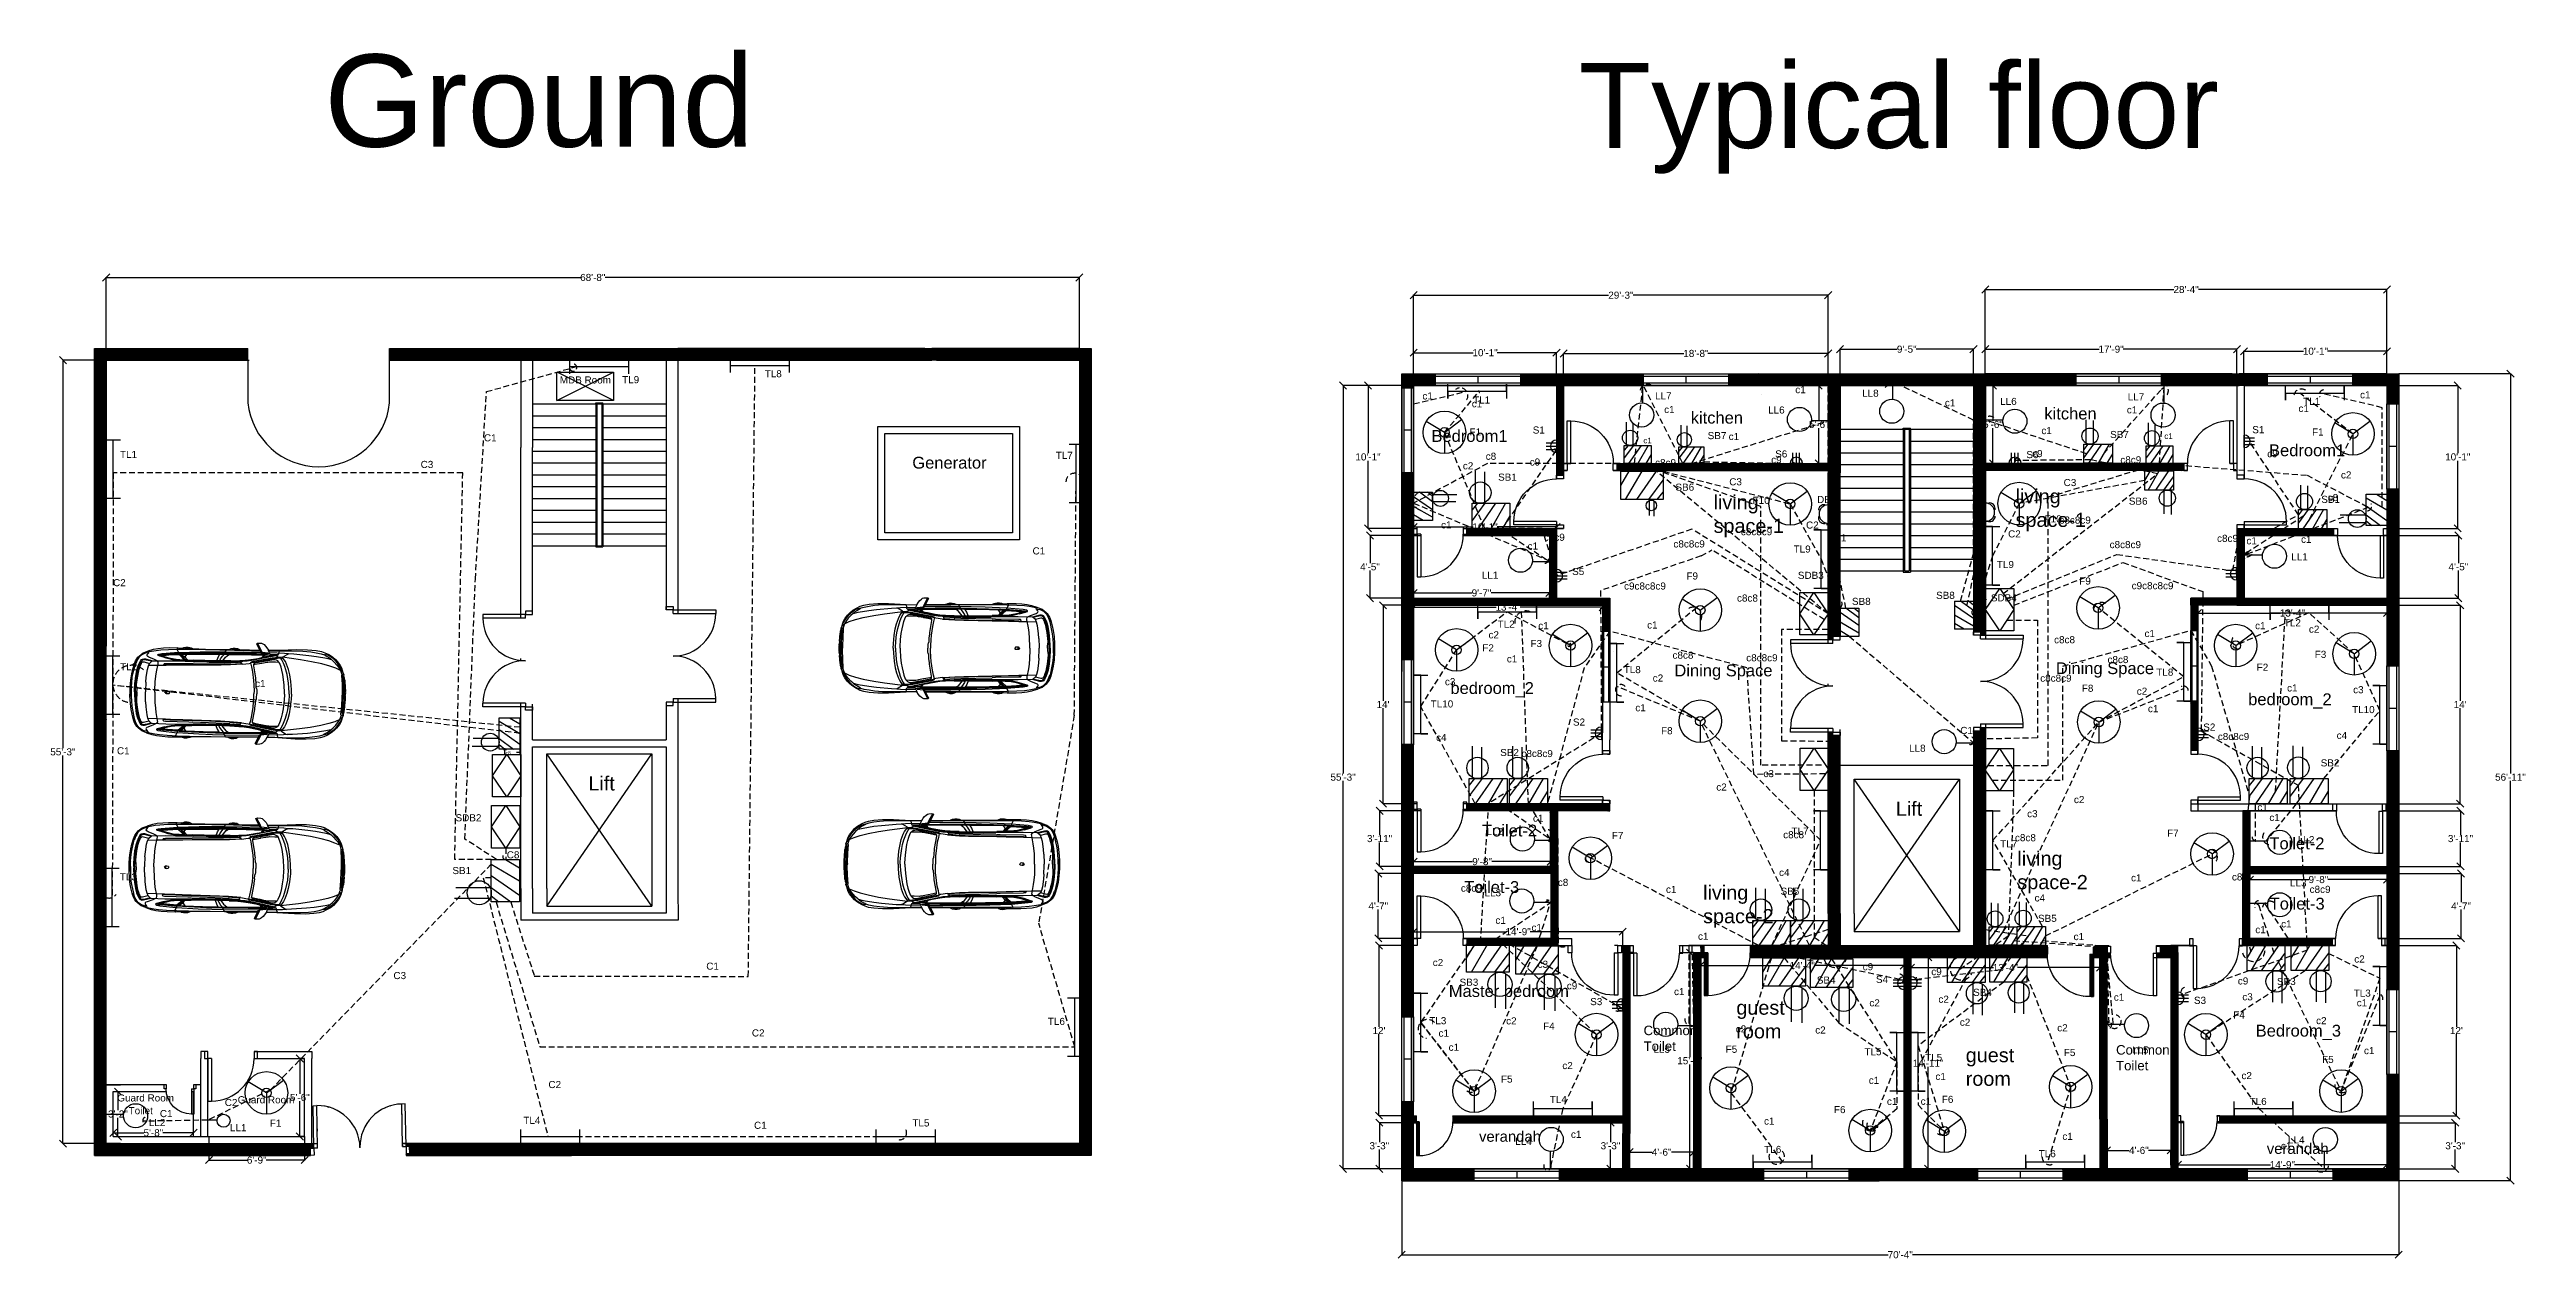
# Model space of a CAD drawing. Header units: inches. Extents: x 79 to 11386, y 236 to 3106.
# Drawn here: x 1384 to 3481, y 236 to 1260 of the extents above; entities that cross this region are included whole.
import ezdxf

# ---------------------------------------------------------------- set-up
doc = ezdxf.new("R2010")
doc.units = ezdxf.units.IN
doc.header["$LTSCALE"] = 20
doc.header["$MEASUREMENT"] = 0
doc.linetypes.add('HIDDEN', pattern=[0.375, 0.25, -0.125])
for name, color, linetype in [('appliances', 180, 'Continuous'), ('AUDI', 27, 'Continuous'), ('Conduit', 100, 'HIDDEN'), ('conduit_SDB', 82, 'HIDDEN'), ('dimension', 11, 'Continuous'), ('door_window', 30, 'Continuous'), ('emergency_Bo', 220, 'Continuous'), ('emergency_conduit', 210, 'HIDDEN'), ('hatch', 8, 'Continuous'), ('siri', 8, 'Continuous'), ('Text layer', 200, 'HIDDEN')]:
    doc.layers.add(name, color=color, linetype=linetype)
doc.styles.get("Standard").update_dxf_attribs({"font": 'arial.ttf', "height": 6})
doc.dimstyles.get("Standard").update_dxf_attribs({"dimtxt": 6, "dimasz": 6, "dimexe": 0.18, "dimexo": 0.0625, "dimgap": 0.09, "dimtad": 0, "dimtih": 1, "dimtoh": 1, "dimdec": 4, "dimzin": 0, "dimdsep": 46, "dimlunit": 4, "dimtxsty": 'Standard', "dimblk": 'OBLIQUE', "dimcen": 0.09, "dimadec": 0, "dimazin": 0, "dimtfac": 1, "dimtdec": 4, "dimtofl": 0, "dimtmove": 0, "dimatfit": 3, "dimfxl": 1, "dimtolj": 1, "dimtzin": 0, "dimarcsym": 0})

msp = doc.modelspace()

# ---------------------------------------------------------------- texts
at = {"attachment_point": 1}
for s, width, gutter_width, insert, char_height in [('Ground', 2231.2715603, 390.51815, (1616.84209, 1255.84754), 78.103631), ('Typical floor', 1127.7238103, 30, (2678.75738, 1248.68552), 72)]:
    msp.add_mtext_dynamic_manual_height_columns(s, width=width, gutter_width=gutter_width, heights=[0], dxfattribs=dict(at, insert=insert, char_height=char_height))
at = {"layer": 'appliances', "attachment_point": 1}
for s, width, insert, char_height in [('TL8', 19.1795575, (1989.76044, 988.64947), 6), ('Exhaust\\Pfan', 34.2497945, (3058.77747, 985.67623), 3), ('TL1', 20.2780223, (2589.4473, 966.39587), 6), ('LL7', 15.1042177, (2743.507, 969.97296), 6), ('Exhaust\\Pfan', 34.2497945, (2837.11683, 983.78886), 3), ('LL8', 17.8338286, (2918.81428, 972.18706), 6), ('LL6', 12.5441759, (3035.6918, 965.22514), 6), ('LL7', 15.1042177, (3143.65333, 969.10113), 6), ('TL1', 20.2780223, (3292.19718, 965.24351), 6), ('LL6', 12.5441759, (2839.25211, 957.95098), 6), ('F1', 13.7015729, (2586.43295, 939.37878), 6), ('S1', 20.7846585, (2639.95904, 941.02005), 6), ('SB7', 20.622352, (2788.07942, 936.27032), 6), ('SB7', 20.622352, (3128.75371, 937.22925), 6), ('S1', 20.7846585, (3249.12125, 941.29604), 6), ('F1', 13.7015729, (3299.74201, 939.33511), 6), ('TL1', 25.5306428, (1443.93811, 920.36957), 6), ('TL7', 20.1073877, (2236.13429, 919.56258), 6), ('S6', 13.9533193, (2845.21301, 920.76074), 6), ('S6', 13.9533193, (3057.86764, 920.19048), 6), ('SB1', 23.9594194, (2610.63401, 901.13979), 6), ('SB6', 25.4745441, (2760.78521, 892.63649), 6), ('F10', 8.752691, (2826.12128, 881.47491), 6), ('DB', 9.431335, (2880.7063, 882.20564), 6), ('SB6', 25.4745441, (3144.59388, 880.82373), 6), ('SB1', 23.9594194, (3307.53072, 882.31353), 6), ('F10', 8.752691, (3073.30161, 865.8106), 6), ('TL9', 23.1870754, (2860.82401, 840.28257), 6), ('LL1', 32.0711022, (2596.87282, 818.1944), 6), ('S5', 16.1374927, (2673.33331, 821.27452), 6), ('SDB3', 13.5797805, (2864.44176, 818.00423), 6), ('TL9', 23.1870754, (3032.89541, 827.16401), 6), ('LL1', 32.0711022, (3282.13704, 833.71399), 6), ('F9', 20.3061688, (2770.1044, 817.45966), 6), ('SB8', 14.9963817, (2981.43434, 801.07567), 6), ('SDB4', 13.5797805, (3027.84539, 798.99132), 6), ('F9', 20.3061688, (3102.64194, 813.22061), 6), ('TL2', 22.2041258, (2610.25424, 776.74467), 6), ('SB8', 14.9963817, (2910.2156, 795.96538), 6), ('TL2', 22.2041258, (3275.82852, 777.89023), 6), ('F2', 8.3759285, (2597.26615, 756.67243), 6), ('F3', 9.650663, (2638.05337, 760.3111), 6), ('TL2', 24.319904, (1444.10497, 740.67863), 6), ('TL8', 18.3403459, (2716.97818, 738.23827), 6), ('TL8', 18.3403459, (3167.84585, 736.08301), 6), ('F2', 8.3759285, (3252.85521, 740.2204), 6), ('F3', 9.650663, (3302.0033, 751.15583), 6), ('F8', 29.6716148, (3104.83508, 722.47245), 6), ('TL10', 14.536145, (2553.55785, 709.17866), 6), ('S2', 22.6535295, (2673.99611, 693.84326), 6), ('TL10', 14.536145, (3333.61577, 704.37545), 6), ('F8', 29.6716148, (2748.59822, 686.51255), 6), ('LL8', 17.8338286, (2958.56306, 671.69871), 6), ('S2', 22.6535295, (3207.61353, 689.59648), 6), ('SB2', 25.9818947, (2612.40552, 668.08964), 6), ('SB2', 25.9818947, (3307.05823, 659.29232), 6), ('SDB2', 30.5594161, (1728.03749, 612.83787), 6), ('LL2', 24.8899598, (2600.8989, 601.14949), 6), ('F7', 14.6122976, (2706.92604, 597.83109), 6), ('TL7', 24.6317297, (2859.03449, 601.59798), 6), ('TL7', 24.6317297, (3035.73195, 590.78289), 6), ('F7', 14.6122976, (3177.01317, 599.86565), 6), ('LL2', 24.8899598, (3287.746, 594.28844), 6), ('SB1', 19.2557415, (1725.35583, 568.1605), 6), ('TL3', 28.1232914, (1443.85856, 562.84885), 6), ('LL3', 15.1453658, (2599.17354, 549.36765), 6), ('SB5', 21.6687716, (2849.77117, 550.6594), 6), ('LL3', 15.1453658, (3281.0419, 557.68508), 6), ('SB5', 21.6687716, (3067.74948, 527.69385), 6), ('SB3', 21.4032033, (2578.01774, 473.63816), 6), ('SB4', 28.2897613, (2880.46866, 475.48409), 6), ('S4', 13.8363412, (2930.52207, 476.06115), 6), ('SB4', 28.2897613, (3012.76944, 465.11343), 6), ('SB3', 21.4032033, (3270.05149, 474.28529), 6), ('TL3', 14.649731, (3334.9768, 464.45013), 6), ('TL6', 19.6106318, (2229.48825, 440.51342), 6), ('TL3', 14.649731, (2552.37784, 441.08846), 6), ('S3', 13.1451099, (2688.61441, 457.24787), 6), ('S3', 13.1451099, (3199.76379, 458.32956), 6), ('F4', 36.012745, (3233.02833, 445.90129), 6), ('F4', 36.012745, (2648.79889, 436.46515), 6), ('LL5', 20.5486283, (2742.18012, 416.91572), 6), ('F5', 16.2563216, (2803.29908, 416.91572), 6), ('TL5', 27.4906929, (2920.79496, 414.80996), 6), ('TL5', 27.4906929, (2972.16696, 409.97574), 6), ('F5', 16.2563216, (3089.57827, 414.1276), 6), ('LL5', 20.5486283, (3147.32665, 416.34896), 6), ('F5', 7.7731371, (3308.24538, 408.28521), 6), ('F5', 7.7731371, (2613.07618, 391.67813), 6), ('TL4', 16.3753472, (1785.3916, 356.79892), 6), ('TL4', 23.2375437, (2654.42061, 374.46333), 6), ('F6', 22.120104, (2894.97752, 365.85081), 6), ('F6', 22.120104, (2986.30063, 374.52485), 6), ('TL6', 32.140111, (3246.86467, 372.75597), 6), ('LL2', 6.1853176, (1468.36446, 354.94484), 6), ('LL1', 6.1853176, (1537.01557, 350.54354), 6), ('F1', 9.8807711, (1570.74992, 354.43535), 6), ('TL5', 19.1746185, (2114.75952, 354.57022), 6), ('LL4', 17.3873668, (2625.21101, 339.00225), 6), ('LL4', 17.3873668, (3279.33754, 340.16783), 6), ('TL6', 32.140111, (2835.96611, 332.1585), 6), ('TL6', 32.140111, (3068.29212, 328.5582), 6)]:
    msp.add_mtext_dynamic_manual_height_columns(s, width=width, gutter_width=30, heights=[0], dxfattribs=dict(at, insert=insert, char_height=char_height))
at = {"layer": 'Conduit', "char_height": 6, "attachment_point": 1}
for s, width, insert in [('c1', 11.1451823, (2862.22199, 975.17729)), ('c1', 7.5405711, (2588.3589, 963.24532)), ('c1', 4.0649291, (2751.22435, 958.38054)), ('c1', 11.1451823, (2988.86161, 964.04968)), ('c1', 11.1451823, (3013.13763, 961.45404)), ('c1', 4.0649291, (3142.90323, 958.09433)), ('c1', 7.5405711, (3288.22628, 959.29351)), ('C1', 13.8572174, (1752.05292, 934.4049)), ('c1', 11.1451823, (2805.84636, 935.53384)), ('c1', 11.1451823, (3070.58769, 940.51652)), ('C3', 44.6635037, (1698.46042, 911.891)), ('c2', 10.5504466, (2580.81866, 910.70917)), ('c2', 10.5504466, (3324.18084, 903.01047)), ('C3', 13.220144, (2806.34946, 897.19944)), ('C2', 4.8339637, (2871.34208, 860.57942)), ('C1', 29.8746656, (2216.49687, 838.70844)), ('c1', 4.3486004, (2635.56488, 842.80896)), ('C1', 4.8339637, (2894.78037, 849.83822)), ('C1', 4.8339637, (3013.13763, 851.90502)), ('c1', 4.3486004, (3244.15783, 847.28754)), ('C2', 50.2294674, (1438.07348, 811.81438)), ('C1', 4.8339637, (3014.1666, 800.35758)), ('c1', 11.7286108, (2736.81961, 776.00475)), ('c2', 6.781939, (2602.52181, 767.6809)), ('c1', 9.4666035, (2644.62687, 775.44574)), ('c1', 11.7286108, (3157.87887, 768.78897)), ('c1', 9.4666035, (3251.51162, 775.44574)), ('c2', 6.781939, (3297.07658, 772.468)), ('c3', 5.0865719, (2565.64445, 728.00958)), ('c2', 11.132925, (2741.55167, 731.08657)), ('c2', 11.132925, (3151.33448, 719.94581)), ('c3', 5.0865719, (3334.51366, 721.21863)), ('c4', 10.1606788, (2558.12182, 680.78443)), ('C1', 6.3647906, (3001.9014, 686.7573)), ('c4', 10.1606788, (3320.56169, 682.5295)), ('C1', 36.0361801, (1441.37222, 669.52354)), ('c3', 8.6986384, (2835.24582, 650.23383)), ('c1', 9.7667684, (2640.14733, 612.47229)), ('c3', 8.6986384, (3058.50028, 616.28377)), ('c1', 9.7667684, (3263.58616, 613.04964)), ('c4', 14.4616316, (2848.49542, 566.54415)), ('c1', 12.9784082, (2752.76269, 552.2154)), ('c1', 12.9784082, (3146.49698, 562.03751)), ('c1', 20.4473578, (2608.38325, 526.05227)), ('c4', 14.4616316, (3064.8261, 545.00191)), ('c1', 12.1011622, (2779.86939, 512.55532)), ('c1', 12.1011622, (3097.84274, 512.28964)), ('c1', 20.4473578, (3273.53631, 523.01212)), ('C1', 46.4605058, (1940.29514, 487.24826)), ('c2', 18.2386072, (2555.32158, 490.33016)), ('c3', 21.4504991, (2644.13393, 488.82609)), ('c2', 18.2386072, (3335.46228, 493.29623)), ('C3', 44.6635037, (1675.42189, 479.29279)), ('c3', 21.4504991, (3240.6938, 461.30653)), ('c1', 20.3214697, (3337.56448, 456.23313)), ('C2', 28.7713889, (1978.89619, 430.74432)), ('c1', 20.3214697, (2560.21384, 430.54266)), ('c2', 10.802931, (2811.83037, 434.12593)), ('c2', 17.9003729, (2879.11193, 433.22268)), ('c2', 17.9003729, (3001.52609, 439.7958)), ('c2', 10.802931, (3084.0208, 435.08662)), ('c2', 24.22116, (2665.01762, 403.09359)), ('C2', 28.7713889, (1806.63142, 387.05271)), ('c1', 17.8204092, (2924.46525, 390.63642)), ('c1', 17.8204092, (2980.87778, 393.9151)), ('c2', 24.22116, (3239.96983, 394.61526)), ('C1', 12.9950858, (1477.70526, 362.45767)), ('C2', 11.2194813, (1532.66593, 371.84092)), ('C1', 46.4605058, (1980.69651, 352.58639)), ('c1', 6.7822918, (2672.26169, 344.91152)), ('c1', 17.872344, (2835.79762, 356.14672)), ('c1', 17.872344, (3088.36405, 343.18983)), ('c1', 6.7822918, (3273.39364, 335.21206))]:
    msp.add_mtext_dynamic_manual_height_columns(s, width=width, gutter_width=30, heights=[0], dxfattribs=dict(at, insert=insert))
at = {"layer": 'conduit_SDB', "char_height": 6, "attachment_point": 1}
for s, width, insert in [('c9', 18.4967927, (2637.41997, 913.93858)), ('c8c9', 7.9508072, (2743.56496, 913.40178)), ('c9', 9.5315295, (2841.82522, 915.92984)), ('c9', 9.5315295, (3062.76481, 921.02595)), ('c8c9', 7.9508072, (3137.411, 915.81546)), ('c9', 18.4967927, (3261.76861, 920.92615)), ('C3', 16.1529225, (3089.41387, 896.552)), ('c8c8c9', 27.9551634, (3085.84465, 864.79077)), ('c8c9', 12.3705254, (2649.39703, 850.21311)), ('c8c8c9', 25.2985325, (2759.06167, 844.597)), ('c8c8c9', 27.9551634, (2816.17394, 854.9663)), ('C2', 8.0397201, (3042.41624, 853.08563)), ('c8c8c9', 25.2985325, (3128.36041, 844.02379)), ('c8c9', 12.3705254, (3219.31042, 849.29647)), ('c9c8c8c9', 39.6294405, (2717.28698, 808.97463)), ('c9c8c8c9', 39.6294405, (3146.99869, 809.25585)), ('c8c8c9', 44.5753114, (2820.70911, 748.23694)), ('c8c8c9', 44.5753114, (3069.58973, 730.96725)), ('c8c8c9', 43.3524557, (3219.96907, 681.60362)), ('c8c8c9', 43.3524557, (2630.42961, 667.19396)), ('C8', 5.7645876, (1771.3986, 581.47041)), ('c8c9', 23.9232011, (2579.13741, 553.27617)), ('c8c9', 23.9232011, (3297.67384, 552.24028)), ('c8c9', 32.0677739, (2863.87734, 501.68858)), ('c9', 13.0407279, (2919.31826, 486.76567)), ('c9', 13.0407279, (2977.36968, 482.607)), ('c8c9', 32.0677739, (3054.08903, 499.99402)), ('c9', 10.411676, (2668.80779, 470.68356)), ('c9', 10.411676, (3236.90092, 474.73298))]:
    msp.add_mtext_dynamic_manual_height_columns(s, width=width, gutter_width=30, heights=[0], dxfattribs=dict(at, insert=insert))
at = {"layer": 'emergency_conduit', "attachment_point": 1}
for s, width, gutter_width, insert, char_height in [('c1', 10.5355383, 30, (2546.56641, 969.85717), 6), ('c1', 10.5355383, 30, (3340.38263, 970.8359), 6), ('c1', 11.341679, 24.00042, (2733.63707, 931.50977), 4.800084), ('c1', 11.341679, 24.00042, (3174.67829, 935.28402), 4.800084), ('c8', 27.4768694, 30, (2600.17395, 918.80004), 6), ('c8', 27.4768694, 30, (3313.02028, 883.85376), 6), ('c1', 10.2199527, 30, (2562.37615, 860.71653), 6), ('c1', 10.2199527, 30, (3290.42049, 848.50099), 6), ('c8c8', 30.1359733, 30, (2812.89843, 798.79558), 6), ('c8c8', 30.1359733, 30, (3081.34219, 763.53526), 6), ('c1', 19.9424733, 30, (2618.01752, 747.32477), 6), ('c8c8', 53.3998087, 30, (2758.29596, 750.45007), 6), ('c8c8', 53.3998087, 30, (3126.55898, 746.73861), 6), ('c1', 31.9765677, 30, (1558.31358, 726.43731), 6), ('c1', 19.9424733, 30, (3278.58245, 722.72624), 6), ('c1', 21.8578122, 30, (2726.81996, 705.97877), 6), ('c1', 21.8578122, 30, (3160.78552, 705.19323), 6), ('c8', 3.22419, 30, (1770.31691, 666.2214), 3), ('c2', 19.7910436, 30, (2795.36181, 638.84005), 6), ('c1', 12.0251285, 30, (2640.13763, 621.68858), 6), ('c2', 19.7910436, 30, (3098.13416, 628.23878), 6), ('c1', 12.0251285, 30, (3253.43412, 621.81137), 6), ('c8c8', 38.1677156, 30, (2851.96992, 598.48667), 6), ('c8c8', 38.1677156, 30, (3048.22133, 595.98136), 6), ('c8', 11.1448757, 30, (2661.19964, 558.14), 6), ('c8', 11.1448757, 30, (3231.90081, 562.78507), 6), ('c1', 6.0789588, 30, (2638.89719, 519.96417), 6), ('c1', 6.0789588, 30, (3251.69771, 518.14666), 6), ('c8', 8.66139, 30, (2886.25219, 499.29924), 6), ('c8', 8.66139, 30, (3028.59428, 499.78763), 6), ('c1', 16.1605466, 30, (2759.56609, 465.73369), 6), ('c2', 17.2979798, 30, (2617.42968, 440.93326), 6), ('c2', 12.8777138, 30, (2924.94247, 456.18222), 6), ('c2', 12.8777138, 30, (2983.40457, 459.24797), 6), ('c1', 16.1605466, 30, (3131.90113, 460.98896), 6), ('c2', 17.2979798, 30, (3303.16278, 441.1478), 6), ('c1', 8.3467099, 30, (2568.73675, 418.61272), 6), ('c1', 8.3467099, 30, (3343.6872, 415.77227), 6), ('c1', 17.5809291, 30, (2939.82099, 372.80489), 6), ('c1', 17.5809291, 30, (2968.38081, 372.9195), 6)]:
    msp.add_mtext_dynamic_manual_height_columns(s, width=width, gutter_width=gutter_width, heights=[0], dxfattribs=dict(at, insert=insert, char_height=char_height))
at = {"layer": 'Text layer', "attachment_point": 1}
for s, width, gutter_width, insert, char_height in [('MDB Room', 42.742786, 1, (1816.26518, 983.3746), 6), ('TL9', 17.8566862, 30, (1869.05651, 983.62878), 6), ('kitchen', 72.270098, 30, (2773.71683, 953.45278), 10), ('kitchen', 72.270098, 30, (3073.08051, 956.95448), 10), ('Bedroom1', 90.8740428, 50, (2554.21789, 937.97124), 10), ('Bedroom1', 90.8740428, 50, (3263.3231, 925.84351), 10), ('Generator', 85.3206875, 1, (2114.71282, 915.3463), 10), ('living space-1', 72.8483281, 30, (2793.04595, 882.93109), 12), ('living space-1', 72.8483281, 30, (3048.70755, 887.97534), 12), ('Dining Space', 144.3341202, 50, (2759.88237, 739.52014), 10), ('Dining Space', 144.3341202, 50, (3082.83637, 741.41511), 10), ('bedroom_2', 141.4009806, 30, (2570.26874, 724.62945), 10), ('bedroom_2', 141.4009806, 30, (3245.66334, 715.128), 10), ('Lift', 33.7034924, 30, (1840.46876, 644.93379), 12), ('Lift', 33.7034924, 30, (2947.36472, 623.51988), 12), ('Toilet-2', 58.073081, 30, (2597.06455, 604.04871), 10), ('Toilet-2', 58.073081, 30, (3263.63933, 593.15893), 10), ('living space-2', 72.8483281, 30, (3050.25696, 581.409), 12), ('Toilet-3', 59.5725815, 30, (2581.91328, 556.20753), 10), ('living space-2', 72.8483281, 30, (2784.20896, 552.56816), 12), ('Toilet-3', 59.5725815, 30, (3263.83564, 542.12875), 10), ('Master bedroom', 96.4448435, 30, (2568.89939, 468.1939), 10), ('guest room', 65.2702428, 30, (2812.32496, 455.14451), 12), ('Common\\PToilet', 42.3581862, 30, (2733.77945, 433.85685), 8), ('Bedroom_3', 104.4003809, 30, (3252.03556, 434.65549), 10), ('guest room', 65.2702428, 30, (3006.55391, 414.97784), 12), ('Common\\PToilet', 42.3581862, 30, (3133.7885, 417.40938), 8), ('Guard Room', 61.8915705, 1, (1441.66512, 375.73159), 6), ('Toilet', 46.1754323, 1, (1451.27674, 364.95314), 6), ('Guard Room', 61.8915705, 1, (1543.57745, 374.18336), 6), ('verandah', 85.5806977, 30, (2594.49225, 344.63778), 9), ('verandah', 85.5806977, 30, (3261.40076, 334.37427), 9)]:
    msp.add_mtext_dynamic_manual_height_columns(s, width=width, gutter_width=gutter_width, heights=[0], dxfattribs=dict(at, insert=insert, char_height=char_height))

# ---------------------------------------------------------------- blocks, each defined once
blk = doc.blocks.new('door_large')
at = {"layer": 'door_window'}
for p, q in [((3, 6), (3, 42)), ((3, 42), (6, 42)), ((6, 6), (6, 42)), ((78, 6), (78, 42)), ((81, 42), (78, 42)), ((81, 6), (81, 42)), ((0, 0), (0, 6)), ((0, 6), (3, 6)), ((3, 0), (0, 0)), ((6, 6), (3, 6)), ((3, 6), (3, 0)), ((78, 6), (81, 6)), ((81, 6), (81, 0)), ((84, 6), (81, 6)), ((81, 0), (84, 0)), ((84, 0), (84, 6))]:
    blk.add_line(p, q, dxfattribs=at)
for centre, start, end in [((6, 6), 0, 90), ((78, 6), 90, 180)]:
    blk.add_arc(centre, 36, start, end, dxfattribs=at)
blk = doc.blocks.new('_Oblique')
at = {"color": 0, "linetype": 'ByBlock', "lineweight": -2}
blk.add_line((-0.5, -0.5), (0.5, 0.5), dxfattribs=at)
blk = doc.blocks.new('*D31')
at = {"layer": 'Defpoints', "color": 0, "transparency": 16777216}
for p in [(2539.1, 975.7), (2500.5, 854.7), (2539.1, 854.7)]:
    blk.add_point(p, dxfattribs=at)
at = {"layer": 'dimension', "color": 0, "lineweight": -2, "transparency": 16777216}
for p, q in [((2539.1, 975.7), (2500.3, 975.7)), ((2500.5, 975.7), (2500.5, 918.3)), ((2500.5, 854.7), (2500.5, 912)), ((2539.1, 854.7), (2500.3, 854.7))]:
    blk.add_line(p, q, dxfattribs=at)
at = {"layer": 'dimension', "color": 0, "lineweight": -2, "transparency": 16777216, "xscale": 6, "yscale": 6, "zscale": 6}
for p, rotation in [((2500.5, 975.7), 90), ((2500.5, 854.7), 270)]:
    blk.add_blockref('_Oblique', p, dxfattribs=dict(at, rotation=rotation))
at = {"layer": 'dimension', "color": 0, "transparency": 16777216, "insert": (2500.5, 915.2), "char_height": 6, "attachment_point": 5}
blk.add_mtext('\\A1;10\'-1"', dxfattribs=at)
blk = doc.blocks.new('door_small')
at = {"layer": 'door_window'}
for p, q in [((39, 6), (39, 42)), ((42, 42), (39, 42)), ((42, 6), (42, 42)), ((3, 6), (0, 6)), ((0, 6), (0, 0)), ((0, 0), (3, 0)), ((3, 0), (3, 6)), ((39, 6), (42, 6)), ((42, 6), (42, 0)), ((45, 6), (42, 6)), ((42, 0), (45, 0)), ((45, 0), (45, 6))]:
    blk.add_line(p, q, dxfattribs=at)
blk.add_arc((39, 6), 36, 90, 180, dxfattribs=at)
blk = doc.blocks.new('*D32')
at = {"layer": 'Defpoints', "color": 0, "transparency": 16777216}
for p in [(2900.1, 1006.4), (2900.1, 975.7), (3013.1, 975.7)]:
    blk.add_point(p, dxfattribs=at)
at = {"layer": 'dimension', "color": 0, "lineweight": -2, "transparency": 16777216}
for p, q in [((2900.1, 975.8), (2900.1, 1006.6)), ((3013.1, 975.8), (3013.1, 1006.6)), ((2900.1, 1006.4), (2948.6, 1006.4)), ((3013.1, 1006.4), (2964.7, 1006.4))]:
    blk.add_line(p, q, dxfattribs=at)
at = {"layer": 'dimension', "color": 0, "lineweight": -2, "transparency": 16777216, "xscale": 6, "yscale": 6, "zscale": 6, "rotation": 180}
blk.add_blockref('_Oblique', (2900.1, 1006.4), dxfattribs=at)
at = {"layer": 'dimension', "color": 0, "lineweight": -2, "transparency": 16777216, "xscale": 6, "yscale": 6, "zscale": 6}
blk.add_blockref('_Oblique', (3013.1, 1006.4), dxfattribs=at)
at = {"layer": 'dimension', "color": 0, "transparency": 16777216, "insert": (2956.6, 1006.4), "char_height": 6, "attachment_point": 5}
blk.add_mtext('\\A1;9\'-5"', dxfattribs=at)
blk = doc.blocks.new('*D33')
at = {"layer": 'Defpoints', "color": 0, "transparency": 16777216}
for p in [(2529.1, 302.7), (3373.1, 302.7), (3373.1, 240)]:
    blk.add_point(p, dxfattribs=at)
at = {"layer": 'dimension', "color": 0, "lineweight": -2, "transparency": 16777216}
for p, q in [((2529.1, 302.6), (2529.1, 239.8)), ((3373.1, 302.6), (3373.1, 239.8)), ((2529.1, 240), (2940.8, 240)), ((3373.1, 240), (2961.5, 240))]:
    blk.add_line(p, q, dxfattribs=at)
at = {"layer": 'dimension', "color": 0, "lineweight": -2, "transparency": 16777216, "xscale": 6, "yscale": 6, "zscale": 6, "rotation": 180}
blk.add_blockref('_Oblique', (2529.1, 240), dxfattribs=at)
at = {"layer": 'dimension', "color": 0, "lineweight": -2, "transparency": 16777216, "xscale": 6, "yscale": 6, "zscale": 6}
blk.add_blockref('_Oblique', (3373.1, 240), dxfattribs=at)
at = {"layer": 'dimension', "color": 0, "transparency": 16777216, "insert": (2951.1, 240), "char_height": 6, "attachment_point": 5}
blk.add_mtext('\\A1;70\'-4"', dxfattribs=at)
blk = doc.blocks.new('*D34')
at = {"layer": 'Defpoints', "color": 0, "transparency": 16777216}
for p in [(3363.1, 975.7), (3363.1, 854.7), (3423.1, 854.7)]:
    blk.add_point(p, dxfattribs=at)
at = {"layer": 'dimension', "color": 0, "lineweight": -2, "transparency": 16777216}
for p, q in [((3363.2, 975.7), (3423.2, 975.7)), ((3423.1, 975.7), (3423.1, 918.3)), ((3423.1, 854.7), (3423.1, 912)), ((3363.2, 854.7), (3423.2, 854.7))]:
    blk.add_line(p, q, dxfattribs=at)
at = {"layer": 'dimension', "color": 0, "lineweight": -2, "transparency": 16777216, "xscale": 6, "yscale": 6, "zscale": 6}
for p, rotation in [((3423.1, 975.7), 90), ((3423.1, 854.7), 270)]:
    blk.add_blockref('_Oblique', p, dxfattribs=dict(at, rotation=rotation))
at = {"layer": 'dimension', "color": 0, "transparency": 16777216, "insert": (3423.1, 915.2), "char_height": 6, "attachment_point": 5}
blk.add_mtext('\\A1;10\'-1"', dxfattribs=at)
blk = doc.blocks.new('*D35')
at = {"layer": 'Defpoints', "color": 0, "transparency": 16777216}
for p in [(2539.1, 562.7), (2509.2, 507.7), (2539.1, 507.7)]:
    blk.add_point(p, dxfattribs=at)
at = {"layer": 'dimension', "color": 0, "lineweight": -2, "transparency": 16777216}
for p, q in [((2539.1, 562.7), (2509, 562.7)), ((2509.2, 562.7), (2509.2, 538.3)), ((2509.2, 507.7), (2509.2, 532.1)), ((2539.1, 507.7), (2509, 507.7))]:
    blk.add_line(p, q, dxfattribs=at)
at = {"layer": 'dimension', "color": 0, "lineweight": -2, "transparency": 16777216, "xscale": 6, "yscale": 6, "zscale": 6}
for p, rotation in [((2509.2, 562.7), 90), ((2509.2, 507.7), 270)]:
    blk.add_blockref('_Oblique', p, dxfattribs=dict(at, rotation=rotation))
at = {"layer": 'dimension', "color": 0, "transparency": 16777216, "insert": (2509.2, 535.2), "char_height": 6, "attachment_point": 5}
blk.add_mtext('\\A1;4\'-7"', dxfattribs=at)
blk = doc.blocks.new('*D36')
at = {"layer": 'Defpoints', "color": 0, "transparency": 16777216}
for p in [(2539.1, 848.7), (2502.2, 795.7), (2539.1, 795.7)]:
    blk.add_point(p, dxfattribs=at)
at = {"layer": 'dimension', "color": 0, "lineweight": -2, "transparency": 16777216}
for p, q in [((2539.1, 848.7), (2502, 848.7)), ((2502.2, 848.7), (2502.2, 825.3)), ((2502.2, 795.7), (2502.2, 819)), ((2539.1, 795.7), (2502, 795.7))]:
    blk.add_line(p, q, dxfattribs=at)
at = {"layer": 'dimension', "color": 0, "lineweight": -2, "transparency": 16777216, "xscale": 6, "yscale": 6, "zscale": 6}
for p, rotation in [((2502.2, 848.7), 90), ((2502.2, 795.7), 270)]:
    blk.add_blockref('_Oblique', p, dxfattribs=dict(at, rotation=rotation))
at = {"layer": 'dimension', "color": 0, "transparency": 16777216, "insert": (2502.2, 822.2), "char_height": 6, "attachment_point": 5}
blk.add_mtext('\\A1;4\'-5"', dxfattribs=at)
blk = doc.blocks.new('*D37')
at = {"layer": 'Defpoints', "color": 0, "transparency": 16777216}
for p in [(2660.1, 1003.4), (2539.1, 975.7), (2660.1, 975.7)]:
    blk.add_point(p, dxfattribs=at)
at = {"layer": 'dimension', "color": 0, "lineweight": -2, "transparency": 16777216}
for p, q in [((2539.1, 975.8), (2539.1, 1003.6)), ((2539.1, 1003.4), (2589.5, 1003.4)), ((2660.1, 1003.4), (2609.8, 1003.4)), ((2660.1, 975.8), (2660.1, 1003.6))]:
    blk.add_line(p, q, dxfattribs=at)
at = {"layer": 'dimension', "color": 0, "lineweight": -2, "transparency": 16777216, "xscale": 6, "yscale": 6, "zscale": 6, "rotation": 180}
blk.add_blockref('_Oblique', (2539.1, 1003.4), dxfattribs=at)
at = {"layer": 'dimension', "color": 0, "lineweight": -2, "transparency": 16777216, "xscale": 6, "yscale": 6, "zscale": 6}
blk.add_blockref('_Oblique', (2660.1, 1003.4), dxfattribs=at)
at = {"layer": 'dimension', "color": 0, "transparency": 16777216, "insert": (2599.6, 1003.4), "char_height": 6, "attachment_point": 5}
blk.add_mtext('\\A1;10\'-1"', dxfattribs=at)
blk = doc.blocks.new('*D38')
at = {"layer": 'Defpoints', "color": 0, "transparency": 16777216}
for p in [(2539.1, 856), (2539.1, 854.7), (2660.1, 854.7)]:
    blk.add_point(p, dxfattribs=at)
at = {"layer": 'dimension', "color": 0, "lineweight": -2, "transparency": 16777216}
for p, q in [((2539.1, 854.8), (2539.1, 856.2)), ((2539.1, 856), (2589.5, 856)), ((2660.1, 856), (2609.8, 856)), ((2660.1, 854.8), (2660.1, 856.2))]:
    blk.add_line(p, q, dxfattribs=at)
at = {"layer": 'dimension', "color": 0, "lineweight": -2, "transparency": 16777216, "xscale": 6, "yscale": 6, "zscale": 6, "rotation": 180}
blk.add_blockref('_Oblique', (2539.1, 856), dxfattribs=at)
at = {"layer": 'dimension', "color": 0, "lineweight": -2, "transparency": 16777216, "xscale": 6, "yscale": 6, "zscale": 6}
blk.add_blockref('_Oblique', (2660.1, 856), dxfattribs=at)
at = {"layer": 'dimension', "color": 0, "transparency": 16777216, "insert": (2599.6, 856), "char_height": 6, "attachment_point": 5}
blk.add_mtext('\\A1;10\'-1"', dxfattribs=at)
blk = doc.blocks.new('*D39')
at = {"layer": 'Defpoints', "color": 0, "transparency": 16777216}
for p in [(2539.1, 791.7), (2539.1, 788.1), (2699.1, 791.7)]:
    blk.add_point(p, dxfattribs=at)
at = {"layer": 'dimension', "color": 0, "lineweight": -2, "transparency": 16777216}
for p, q in [((2539.1, 791.6), (2539.1, 787.9)), ((2539.1, 788.1), (2609, 788.1)), ((2699.1, 788.1), (2629.3, 788.1)), ((2699.1, 791.6), (2699.1, 787.9))]:
    blk.add_line(p, q, dxfattribs=at)
at = {"layer": 'dimension', "color": 0, "lineweight": -2, "transparency": 16777216, "xscale": 6, "yscale": 6, "zscale": 6, "rotation": 180}
blk.add_blockref('_Oblique', (2539.1, 788.1), dxfattribs=at)
at = {"layer": 'dimension', "color": 0, "lineweight": -2, "transparency": 16777216, "xscale": 6, "yscale": 6, "zscale": 6}
blk.add_blockref('_Oblique', (2699.1, 788.1), dxfattribs=at)
at = {"layer": 'dimension', "color": 0, "transparency": 16777216, "insert": (2619.1, 788.1), "char_height": 6, "attachment_point": 5}
blk.add_mtext('\\A1;13\'-4"', dxfattribs=at)
blk = doc.blocks.new('*D40')
at = {"layer": 'Defpoints', "color": 0, "transparency": 16777216}
for p in [(2716.1, 513.4), (2539.1, 501.7), (2716.1, 501.7)]:
    blk.add_point(p, dxfattribs=at)
at = {"layer": 'dimension', "color": 0, "lineweight": -2, "transparency": 16777216}
for p, q in [((2539.1, 501.8), (2539.1, 513.6)), ((2539.1, 513.4), (2617.5, 513.4)), ((2716.1, 513.4), (2637.8, 513.4)), ((2716.1, 501.8), (2716.1, 513.6))]:
    blk.add_line(p, q, dxfattribs=at)
at = {"layer": 'dimension', "color": 0, "lineweight": -2, "transparency": 16777216, "xscale": 6, "yscale": 6, "zscale": 6, "rotation": 180}
blk.add_blockref('_Oblique', (2539.1, 513.4), dxfattribs=at)
at = {"layer": 'dimension', "color": 0, "lineweight": -2, "transparency": 16777216, "xscale": 6, "yscale": 6, "zscale": 6}
blk.add_blockref('_Oblique', (2716.1, 513.4), dxfattribs=at)
at = {"layer": 'dimension', "color": 0, "transparency": 16777216, "insert": (2627.6, 513.4), "char_height": 6, "attachment_point": 5}
blk.add_mtext('\\A1;14\'-9"', dxfattribs=at)
blk = doc.blocks.new('*D41')
at = {"layer": 'Defpoints', "color": 0, "transparency": 16777216}
for p in [(2722.1, 326.8), (2722.1, 312.7), (2776.1, 312.7)]:
    blk.add_point(p, dxfattribs=at)
at = {"layer": 'dimension', "color": 0, "lineweight": -2, "transparency": 16777216}
for p, q in [((2722.1, 312.8), (2722.1, 327)), ((2722.1, 326.8), (2741, 326.8)), ((2776.1, 326.8), (2757.3, 326.8)), ((2776.1, 312.8), (2776.1, 327))]:
    blk.add_line(p, q, dxfattribs=at)
at = {"layer": 'dimension', "color": 0, "lineweight": -2, "transparency": 16777216, "xscale": 6, "yscale": 6, "zscale": 6, "rotation": 180}
blk.add_blockref('_Oblique', (2722.1, 326.8), dxfattribs=at)
at = {"layer": 'dimension', "color": 0, "lineweight": -2, "transparency": 16777216, "xscale": 6, "yscale": 6, "zscale": 6}
blk.add_blockref('_Oblique', (2776.1, 326.8), dxfattribs=at)
at = {"layer": 'dimension', "color": 0, "transparency": 16777216, "insert": (2749.1, 326.8), "char_height": 6, "attachment_point": 5}
blk.add_mtext('\\A1;4\'-6"', dxfattribs=at)
blk = doc.blocks.new('*D42')
at = {"layer": 'Defpoints', "color": 0, "transparency": 16777216}
for p in [(2782.1, 491.7), (2782.1, 484.8), (2954.1, 491.7)]:
    blk.add_point(p, dxfattribs=at)
at = {"layer": 'dimension', "color": 0, "lineweight": -2, "transparency": 16777216}
for p, q in [((2782.1, 491.6), (2782.1, 484.7)), ((2782.1, 484.8), (2858, 484.8)), ((2954.1, 484.8), (2878.3, 484.8)), ((2954.1, 491.6), (2954.1, 484.7))]:
    blk.add_line(p, q, dxfattribs=at)
at = {"layer": 'dimension', "color": 0, "lineweight": -2, "transparency": 16777216, "xscale": 6, "yscale": 6, "zscale": 6, "rotation": 180}
blk.add_blockref('_Oblique', (2782.1, 484.8), dxfattribs=at)
at = {"layer": 'dimension', "color": 0, "lineweight": -2, "transparency": 16777216, "xscale": 6, "yscale": 6, "zscale": 6}
blk.add_blockref('_Oblique', (2954.1, 484.8), dxfattribs=at)
at = {"layer": 'dimension', "color": 0, "transparency": 16777216, "insert": (2868.1, 484.8), "char_height": 6, "attachment_point": 5}
blk.add_mtext('\\A1;14\'-4"', dxfattribs=at)
blk = doc.blocks.new('*D43')
at = {"layer": 'Defpoints', "color": 0, "transparency": 16777216}
for p in [(2539.1, 1052.1), (2539.1, 975.7), (2890.1, 975.7)]:
    blk.add_point(p, dxfattribs=at)
at = {"layer": 'dimension', "color": 0, "lineweight": -2, "transparency": 16777216}
for p, q in [((2539.1, 975.8), (2539.1, 1052.3)), ((2539.1, 1052.1), (2704.2, 1052.1)), ((2890.1, 1052.1), (2725.1, 1052.1)), ((2890.1, 975.8), (2890.1, 1052.3))]:
    blk.add_line(p, q, dxfattribs=at)
at = {"layer": 'dimension', "color": 0, "lineweight": -2, "transparency": 16777216, "xscale": 6, "yscale": 6, "zscale": 6, "rotation": 180}
blk.add_blockref('_Oblique', (2539.1, 1052.1), dxfattribs=at)
at = {"layer": 'dimension', "color": 0, "lineweight": -2, "transparency": 16777216, "xscale": 6, "yscale": 6, "zscale": 6}
blk.add_blockref('_Oblique', (2890.1, 1052.1), dxfattribs=at)
at = {"layer": 'dimension', "color": 0, "transparency": 16777216, "insert": (2714.6, 1052.1), "char_height": 6, "attachment_point": 5}
blk.add_mtext('\\A1;29\'-3"', dxfattribs=at)
blk = doc.blocks.new('*D44')
at = {"layer": 'Defpoints', "color": 0, "transparency": 16777216}
for p in [(3363.1, 1056.9), (3023.1, 975.7), (3363.1, 975.7)]:
    blk.add_point(p, dxfattribs=at)
at = {"layer": 'dimension', "color": 0, "lineweight": -2, "transparency": 16777216}
for p, q in [((3023.1, 975.8), (3023.1, 1057.1)), ((3023.1, 1056.9), (3182.7, 1056.9)), ((3363.1, 1056.9), (3203.6, 1056.9)), ((3363.1, 975.8), (3363.1, 1057.1))]:
    blk.add_line(p, q, dxfattribs=at)
at = {"layer": 'dimension', "color": 0, "lineweight": -2, "transparency": 16777216, "xscale": 6, "yscale": 6, "zscale": 6, "rotation": 180}
blk.add_blockref('_Oblique', (3023.1, 1056.9), dxfattribs=at)
at = {"layer": 'dimension', "color": 0, "lineweight": -2, "transparency": 16777216, "xscale": 6, "yscale": 6, "zscale": 6}
blk.add_blockref('_Oblique', (3363.1, 1056.9), dxfattribs=at)
at = {"layer": 'dimension', "color": 0, "transparency": 16777216, "insert": (3193.1, 1056.9), "char_height": 6, "attachment_point": 5}
blk.add_mtext('\\A1;28\'-4"', dxfattribs=at)
blk = doc.blocks.new('*D45')
at = {"layer": 'Defpoints', "color": 0, "transparency": 16777216}
for p in [(3242.1, 1004.7), (3242.1, 975.7), (3363.1, 975.7)]:
    blk.add_point(p, dxfattribs=at)
at = {"layer": 'dimension', "color": 0, "lineweight": -2, "transparency": 16777216}
for p, q in [((3242.1, 975.8), (3242.1, 1004.9)), ((3242.1, 1004.7), (3292.5, 1004.7)), ((3363.1, 1004.7), (3312.8, 1004.7)), ((3363.1, 975.8), (3363.1, 1004.9))]:
    blk.add_line(p, q, dxfattribs=at)
at = {"layer": 'dimension', "color": 0, "lineweight": -2, "transparency": 16777216, "xscale": 6, "yscale": 6, "zscale": 6, "rotation": 180}
blk.add_blockref('_Oblique', (3242.1, 1004.7), dxfattribs=at)
at = {"layer": 'dimension', "color": 0, "lineweight": -2, "transparency": 16777216, "xscale": 6, "yscale": 6, "zscale": 6}
blk.add_blockref('_Oblique', (3363.1, 1004.7), dxfattribs=at)
at = {"layer": 'dimension', "color": 0, "transparency": 16777216, "insert": (3302.6, 1004.7), "char_height": 6, "attachment_point": 5}
blk.add_mtext('\\A1;10\'-1"', dxfattribs=at)
blk = doc.blocks.new('*D46')
at = {"layer": 'Defpoints', "color": 0, "transparency": 16777216}
for p in [(3321.3, 848.7), (3363.1, 795.7), (3423.6, 795.7)]:
    blk.add_point(p, dxfattribs=at)
at = {"layer": 'dimension', "color": 0, "lineweight": -2, "transparency": 16777216}
for p, q in [((3321.4, 848.7), (3423.8, 848.7)), ((3423.6, 848.7), (3423.6, 825.3)), ((3423.6, 795.7), (3423.6, 819)), ((3363.2, 795.7), (3423.8, 795.7))]:
    blk.add_line(p, q, dxfattribs=at)
at = {"layer": 'dimension', "color": 0, "lineweight": -2, "transparency": 16777216, "xscale": 6, "yscale": 6, "zscale": 6}
for p, rotation in [((3423.6, 848.7), 90), ((3423.6, 795.7), 270)]:
    blk.add_blockref('_Oblique', p, dxfattribs=dict(at, rotation=rotation))
at = {"layer": 'dimension', "color": 0, "transparency": 16777216, "insert": (3423.6, 822.2), "char_height": 6, "attachment_point": 5}
blk.add_mtext('\\A1;4\'-5"', dxfattribs=at)
blk = doc.blocks.new('*D47')
at = {"layer": 'Defpoints', "color": 0, "transparency": 16777216}
for p in [(3203.1, 789.7), (3203.1, 783.1), (3363.1, 789.7)]:
    blk.add_point(p, dxfattribs=at)
at = {"layer": 'dimension', "color": 0, "lineweight": -2, "transparency": 16777216}
for p, q in [((3203.1, 789.6), (3203.1, 783)), ((3203.1, 783.1), (3273, 783.1)), ((3363.1, 783.1), (3293.3, 783.1)), ((3363.1, 789.6), (3363.1, 783))]:
    blk.add_line(p, q, dxfattribs=at)
at = {"layer": 'dimension', "color": 0, "lineweight": -2, "transparency": 16777216, "xscale": 6, "yscale": 6, "zscale": 6, "rotation": 180}
blk.add_blockref('_Oblique', (3203.1, 783.1), dxfattribs=at)
at = {"layer": 'dimension', "color": 0, "lineweight": -2, "transparency": 16777216, "xscale": 6, "yscale": 6, "zscale": 6}
blk.add_blockref('_Oblique', (3363.1, 783.1), dxfattribs=at)
at = {"layer": 'dimension', "color": 0, "transparency": 16777216, "insert": (3283.1, 783.1), "char_height": 6, "attachment_point": 5}
blk.add_mtext('\\A1;13\'-4"', dxfattribs=at)
blk = doc.blocks.new('*D48')
at = {"layer": 'Defpoints', "color": 0, "transparency": 16777216}
for p in [(2539.1, 615.7), (2510.3, 568.7), (2539.1, 568.7)]:
    blk.add_point(p, dxfattribs=at)
at = {"layer": 'dimension', "color": 0, "lineweight": -2, "transparency": 16777216}
for p, q in [((2539.1, 615.7), (2510.1, 615.7)), ((2510.3, 615.7), (2510.3, 595.3)), ((2510.3, 568.7), (2510.3, 589)), ((2539.1, 568.7), (2510.1, 568.7))]:
    blk.add_line(p, q, dxfattribs=at)
at = {"layer": 'dimension', "color": 0, "lineweight": -2, "transparency": 16777216, "xscale": 6, "yscale": 6, "zscale": 6}
for p, rotation in [((2510.3, 615.7), 90), ((2510.3, 568.7), 270)]:
    blk.add_blockref('_Oblique', p, dxfattribs=dict(at, rotation=rotation))
at = {"layer": 'dimension', "color": 0, "transparency": 16777216, "insert": (2510.3, 592.2), "char_height": 6, "attachment_point": 5}
blk.add_mtext('\\A1;3\'-11"', dxfattribs=at)
blk = doc.blocks.new('*D49')
at = {"layer": 'Defpoints', "color": 0, "transparency": 16777216}
for p in [(2539.1, 789.7), (2513.2, 621.7), (2539.1, 621.7)]:
    blk.add_point(p, dxfattribs=at)
at = {"layer": 'dimension', "color": 0, "lineweight": -2, "transparency": 16777216}
for p, q in [((2539.1, 789.7), (2513, 789.7)), ((2513.2, 789.7), (2513.2, 708.8)), ((2513.2, 621.7), (2513.2, 702.6)), ((2539.1, 621.7), (2513, 621.7))]:
    blk.add_line(p, q, dxfattribs=at)
at = {"layer": 'dimension', "color": 0, "lineweight": -2, "transparency": 16777216, "xscale": 6, "yscale": 6, "zscale": 6}
for p, rotation in [((2513.2, 789.7), 90), ((2513.2, 621.7), 270)]:
    blk.add_blockref('_Oblique', p, dxfattribs=dict(at, rotation=rotation))
at = {"layer": 'dimension', "color": 0, "transparency": 16777216, "insert": (2513.2, 705.7), "char_height": 6, "attachment_point": 5}
blk.add_mtext("\\A1;14'", dxfattribs=at)
blk = doc.blocks.new('*D50')
at = {"layer": 'Defpoints', "color": 0, "transparency": 16777216}
for p in [(3363.1, 316.2), (3186.1, 312.7), (3363.1, 312.7)]:
    blk.add_point(p, dxfattribs=at)
at = {"layer": 'dimension', "color": 0, "lineweight": -2, "transparency": 16777216}
for p, q in [((3186.1, 312.8), (3186.1, 316.4)), ((3186.1, 316.2), (3264.5, 316.2)), ((3363.1, 316.2), (3284.8, 316.2)), ((3363.1, 312.8), (3363.1, 316.4))]:
    blk.add_line(p, q, dxfattribs=at)
at = {"layer": 'dimension', "color": 0, "lineweight": -2, "transparency": 16777216, "xscale": 6, "yscale": 6, "zscale": 6, "rotation": 180}
blk.add_blockref('_Oblique', (3186.1, 316.2), dxfattribs=at)
at = {"layer": 'dimension', "color": 0, "lineweight": -2, "transparency": 16777216, "xscale": 6, "yscale": 6, "zscale": 6}
blk.add_blockref('_Oblique', (3363.1, 316.2), dxfattribs=at)
at = {"layer": 'dimension', "color": 0, "transparency": 16777216, "insert": (3274.6, 316.2), "char_height": 6, "attachment_point": 5}
blk.add_mtext('\\A1;14\'-9"', dxfattribs=at)
blk = doc.blocks.new('*D51')
at = {"layer": 'Defpoints', "color": 0, "transparency": 16777216}
for p in [(3363.1, 789.7), (3203.1, 621.7), (3425.1, 621.7)]:
    blk.add_point(p, dxfattribs=at)
at = {"layer": 'dimension', "color": 0, "lineweight": -2, "transparency": 16777216}
for p, q in [((3363.2, 789.7), (3425.3, 789.7)), ((3425.1, 789.7), (3425.1, 708.8)), ((3425.1, 621.7), (3425.1, 702.6)), ((3203.2, 621.7), (3425.3, 621.7))]:
    blk.add_line(p, q, dxfattribs=at)
at = {"layer": 'dimension', "color": 0, "lineweight": -2, "transparency": 16777216, "xscale": 6, "yscale": 6, "zscale": 6}
for p, rotation in [((3425.1, 789.7), 90), ((3425.1, 621.7), 270)]:
    blk.add_blockref('_Oblique', p, dxfattribs=dict(at, rotation=rotation))
at = {"layer": 'dimension', "color": 0, "transparency": 16777216, "insert": (3425.1, 705.7), "char_height": 6, "attachment_point": 5}
blk.add_mtext("\\A1;14'", dxfattribs=at)
blk = doc.blocks.new('*D52')
at = {"layer": 'Defpoints', "color": 0, "transparency": 16777216}
for p in [(3363.1, 615.7), (3363.1, 568.7), (3425.4, 568.7)]:
    blk.add_point(p, dxfattribs=at)
at = {"layer": 'dimension', "color": 0, "lineweight": -2, "transparency": 16777216}
for p, q in [((3363.2, 615.7), (3425.6, 615.7)), ((3425.4, 615.7), (3425.4, 595.3)), ((3425.4, 568.7), (3425.4, 589)), ((3363.2, 568.7), (3425.6, 568.7))]:
    blk.add_line(p, q, dxfattribs=at)
at = {"layer": 'dimension', "color": 0, "lineweight": -2, "transparency": 16777216, "xscale": 6, "yscale": 6, "zscale": 6}
for p, rotation in [((3425.4, 615.7), 90), ((3425.4, 568.7), 270)]:
    blk.add_blockref('_Oblique', p, dxfattribs=dict(at, rotation=rotation))
at = {"layer": 'dimension', "color": 0, "transparency": 16777216, "insert": (3425.4, 592.2), "char_height": 6, "attachment_point": 5}
blk.add_mtext('\\A1;3\'-11"', dxfattribs=at)
blk = doc.blocks.new('*D53')
at = {"layer": 'Defpoints', "color": 0, "transparency": 16777216}
for p in [(3363.1, 562.7), (3363.1, 507.7), (3425.9, 507.7)]:
    blk.add_point(p, dxfattribs=at)
at = {"layer": 'dimension', "color": 0, "lineweight": -2, "transparency": 16777216}
for p, q in [((3363.2, 562.7), (3426.1, 562.7)), ((3425.9, 562.7), (3425.9, 538.3)), ((3425.9, 507.7), (3425.9, 532.1)), ((3363.2, 507.7), (3426.1, 507.7))]:
    blk.add_line(p, q, dxfattribs=at)
at = {"layer": 'dimension', "color": 0, "lineweight": -2, "transparency": 16777216, "xscale": 6, "yscale": 6, "zscale": 6}
for p, rotation in [((3425.9, 562.7), 90), ((3425.9, 507.7), 270)]:
    blk.add_blockref('_Oblique', p, dxfattribs=dict(at, rotation=rotation))
at = {"layer": 'dimension', "color": 0, "transparency": 16777216, "insert": (3425.9, 535.2), "char_height": 6, "attachment_point": 5}
blk.add_mtext('\\A1;4\'-7"', dxfattribs=at)
blk = doc.blocks.new('*D54')
at = {"layer": 'Defpoints', "color": 0, "transparency": 16777216}
for p in [(2960.1, 491.7), (3120.1, 491.7), (3120.1, 483)]:
    blk.add_point(p, dxfattribs=at)
at = {"layer": 'dimension', "color": 0, "lineweight": -2, "transparency": 16777216}
for p, q in [((2960.1, 491.6), (2960.1, 482.9)), ((2960.1, 483), (3030, 483)), ((3120.1, 483), (3050.3, 483)), ((3120.1, 491.6), (3120.1, 482.9))]:
    blk.add_line(p, q, dxfattribs=at)
at = {"layer": 'dimension', "color": 0, "lineweight": -2, "transparency": 16777216, "xscale": 6, "yscale": 6, "zscale": 6, "rotation": 180}
blk.add_blockref('_Oblique', (2960.1, 483), dxfattribs=at)
at = {"layer": 'dimension', "color": 0, "lineweight": -2, "transparency": 16777216, "xscale": 6, "yscale": 6, "zscale": 6}
blk.add_blockref('_Oblique', (3120.1, 483), dxfattribs=at)
at = {"layer": 'dimension', "color": 0, "transparency": 16777216, "insert": (3040.1, 483), "char_height": 6, "attachment_point": 5}
blk.add_mtext('\\A1;13\'-4"', dxfattribs=at)
blk = doc.blocks.new('*D55')
at = {"layer": 'Defpoints', "color": 0, "transparency": 16777216}
for p in [(2960.1, 491.7), (2960.1, 312.7), (2974.7, 312.7)]:
    blk.add_point(p, dxfattribs=at)
at = {"layer": 'dimension', "color": 0, "lineweight": -2, "transparency": 16777216}
for p, q in [((2960.2, 491.7), (2974.9, 491.7)), ((2974.7, 491.7), (2974.7, 405.3)), ((2974.7, 312.7), (2974.7, 399.1)), ((2960.2, 312.7), (2974.9, 312.7))]:
    blk.add_line(p, q, dxfattribs=at)
at = {"layer": 'dimension', "color": 0, "lineweight": -2, "transparency": 16777216, "xscale": 6, "yscale": 6, "zscale": 6}
for p, rotation in [((2974.7, 491.7), 90), ((2974.7, 312.7), 270)]:
    blk.add_blockref('_Oblique', p, dxfattribs=dict(at, rotation=rotation))
at = {"layer": 'dimension', "color": 0, "transparency": 16777216, "insert": (2974.7, 402.2), "char_height": 6, "attachment_point": 5}
blk.add_mtext('\\A1;14\'-11"', dxfattribs=at)
blk = doc.blocks.new('window_large')
at = {"layer": 'door_window'}
for p, q in [((0, 10), (72, 10)), ((0, 0), (0, 10)), ((0, 8), (72, 8)), ((72, 2), (0, 2)), ((72, 0), (0, 0)), ((36, 8), (36, 2)), ((72, 10), (72, 0))]:
    blk.add_line(p, q, dxfattribs=at)
blk = doc.blocks.new('window_small')
at = {"layer": 'door_window'}
for p, q in [((0, 6), (60, 6)), ((0, 0), (0, 6)), ((0, 5), (60, 5)), ((60, 1), (0, 1)), ((60, 0), (0, 0)), ((30, 5), (30, 1)), ((60, 6), (60, 0))]:
    blk.add_line(p, q, dxfattribs=at)
blk = doc.blocks.new('*D56')
at = {"layer": 'Defpoints', "color": 0, "transparency": 16777216}
for p in [(2539.1, 501.7), (2509.8, 357.7), (2539.1, 357.7)]:
    blk.add_point(p, dxfattribs=at)
at = {"layer": 'dimension', "color": 0, "lineweight": -2, "transparency": 16777216}
for p, q in [((2539.1, 501.7), (2509.6, 501.7)), ((2509.8, 501.7), (2509.8, 432.8)), ((2509.8, 357.7), (2509.8, 426.6)), ((2539.1, 357.7), (2509.6, 357.7))]:
    blk.add_line(p, q, dxfattribs=at)
at = {"layer": 'dimension', "color": 0, "lineweight": -2, "transparency": 16777216, "xscale": 6, "yscale": 6, "zscale": 6}
for p, rotation in [((2509.8, 501.7), 90), ((2509.8, 357.7), 270)]:
    blk.add_blockref('_Oblique', p, dxfattribs=dict(at, rotation=rotation))
at = {"layer": 'dimension', "color": 0, "transparency": 16777216, "insert": (2509.8, 429.7), "char_height": 6, "attachment_point": 5}
blk.add_mtext("\\A1;12'", dxfattribs=at)
blk = doc.blocks.new('*D57')
at = {"layer": 'Defpoints', "color": 0, "transparency": 16777216}
for p in [(2539.1, 351.7), (2510.1, 312.7), (2539.1, 312.7)]:
    blk.add_point(p, dxfattribs=at)
at = {"layer": 'dimension', "color": 0, "lineweight": -2, "transparency": 16777216}
for p, q in [((2539.1, 351.7), (2509.9, 351.7)), ((2510.1, 351.7), (2510.1, 335.3)), ((2510.1, 312.7), (2510.1, 329)), ((2539.1, 312.7), (2509.9, 312.7))]:
    blk.add_line(p, q, dxfattribs=at)
at = {"layer": 'dimension', "color": 0, "lineweight": -2, "transparency": 16777216, "xscale": 6, "yscale": 6, "zscale": 6}
for p, rotation in [((2510.1, 351.7), 90), ((2510.1, 312.7), 270)]:
    blk.add_blockref('_Oblique', p, dxfattribs=dict(at, rotation=rotation))
at = {"layer": 'dimension', "color": 0, "transparency": 16777216, "insert": (2510.1, 332.2), "char_height": 6, "attachment_point": 5}
blk.add_mtext('\\A1;3\'-3"', dxfattribs=at)
blk = doc.blocks.new('*D58')
at = {"layer": 'Defpoints', "color": 0, "transparency": 16777216}
for p in [(3363.1, 351.7), (3363.1, 312.7), (3420.9, 312.7)]:
    blk.add_point(p, dxfattribs=at)
at = {"layer": 'dimension', "color": 0, "lineweight": -2, "transparency": 16777216}
for p, q in [((3363.2, 351.7), (3421, 351.7)), ((3420.9, 351.7), (3420.9, 335.3)), ((3420.9, 312.7), (3420.9, 329)), ((3363.2, 312.7), (3421, 312.7))]:
    blk.add_line(p, q, dxfattribs=at)
at = {"layer": 'dimension', "color": 0, "lineweight": -2, "transparency": 16777216, "xscale": 6, "yscale": 6, "zscale": 6}
for p, rotation in [((3420.9, 351.7), 90), ((3420.9, 312.7), 270)]:
    blk.add_blockref('_Oblique', p, dxfattribs=dict(at, rotation=rotation))
at = {"layer": 'dimension', "color": 0, "transparency": 16777216, "insert": (3420.9, 332.2), "char_height": 6, "attachment_point": 5}
blk.add_mtext('\\A1;3\'-3"', dxfattribs=at)
blk = doc.blocks.new('*D59')
at = {"layer": 'Defpoints', "color": 0, "transparency": 16777216}
for p in [(3363.1, 501.7), (3363.1, 357.7), (3421.9, 357.7)]:
    blk.add_point(p, dxfattribs=at)
at = {"layer": 'dimension', "color": 0, "lineweight": -2, "transparency": 16777216}
for p, q in [((3363.2, 501.7), (3422.1, 501.7)), ((3421.9, 501.7), (3421.9, 432.8)), ((3421.9, 357.7), (3421.9, 426.6)), ((3363.2, 357.7), (3422.1, 357.7))]:
    blk.add_line(p, q, dxfattribs=at)
at = {"layer": 'dimension', "color": 0, "lineweight": -2, "transparency": 16777216, "xscale": 6, "yscale": 6, "zscale": 6}
for p, rotation in [((3421.9, 501.7), 90), ((3421.9, 357.7), 270)]:
    blk.add_blockref('_Oblique', p, dxfattribs=dict(at, rotation=rotation))
at = {"layer": 'dimension', "color": 0, "transparency": 16777216, "insert": (3421.9, 429.7), "char_height": 6, "attachment_point": 5}
blk.add_mtext("\\A1;12'", dxfattribs=at)
blk = doc.blocks.new('*D60')
at = {"layer": 'Defpoints', "color": 0, "transparency": 16777216}
for p in [(3373.1, 985.7), (3373.1, 302.7), (3467.7, 302.7)]:
    blk.add_point(p, dxfattribs=at)
at = {"layer": 'dimension', "color": 0, "lineweight": -2, "transparency": 16777216}
for p, q in [((3373.2, 985.7), (3467.8, 985.7)), ((3467.7, 985.7), (3467.7, 647.3)), ((3467.7, 302.7), (3467.7, 641)), ((3373.2, 302.7), (3467.8, 302.7))]:
    blk.add_line(p, q, dxfattribs=at)
at = {"layer": 'dimension', "color": 0, "lineweight": -2, "transparency": 16777216, "xscale": 6, "yscale": 6, "zscale": 6}
for p, rotation in [((3467.7, 985.7), 90), ((3467.7, 302.7), 270)]:
    blk.add_blockref('_Oblique', p, dxfattribs=dict(at, rotation=rotation))
at = {"layer": 'dimension', "color": 0, "transparency": 16777216, "insert": (3467.7, 644.2), "char_height": 6, "attachment_point": 5}
blk.add_mtext('\\A1;56\'-11"', dxfattribs=at)
blk = doc.blocks.new('*D61')
at = {"layer": 'Defpoints', "color": 0, "transparency": 16777216}
for p in [(3247.1, 562.7), (3247.1, 557.5), (3363.1, 562.7)]:
    blk.add_point(p, dxfattribs=at)
at = {"layer": 'dimension', "color": 0, "lineweight": -2, "transparency": 16777216}
for p, q in [((3247.1, 562.6), (3247.1, 557.3)), ((3247.1, 557.5), (3297.1, 557.5)), ((3363.1, 557.5), (3313.2, 557.5)), ((3363.1, 562.6), (3363.1, 557.3))]:
    blk.add_line(p, q, dxfattribs=at)
at = {"layer": 'dimension', "color": 0, "lineweight": -2, "transparency": 16777216, "xscale": 6, "yscale": 6, "zscale": 6, "rotation": 180}
blk.add_blockref('_Oblique', (3247.1, 557.5), dxfattribs=at)
at = {"layer": 'dimension', "color": 0, "lineweight": -2, "transparency": 16777216, "xscale": 6, "yscale": 6, "zscale": 6}
blk.add_blockref('_Oblique', (3363.1, 557.5), dxfattribs=at)
at = {"layer": 'dimension', "color": 0, "transparency": 16777216, "insert": (3305.1, 557.5), "char_height": 6, "attachment_point": 5}
blk.add_mtext('\\A1;9\'-8"', dxfattribs=at)
blk = doc.blocks.new('*D62')
at = {"layer": 'Defpoints', "color": 0, "transparency": 16777216}
for p in [(2539.1, 572.7), (2539.1, 568.7), (2655.1, 568.7)]:
    blk.add_point(p, dxfattribs=at)
at = {"layer": 'dimension', "color": 0, "lineweight": -2, "transparency": 16777216}
for p, q in [((2539.1, 568.8), (2539.1, 572.9)), ((2539.1, 572.7), (2589.1, 572.7)), ((2655.1, 572.7), (2605.2, 572.7)), ((2655.1, 568.8), (2655.1, 572.9))]:
    blk.add_line(p, q, dxfattribs=at)
at = {"layer": 'dimension', "color": 0, "lineweight": -2, "transparency": 16777216, "xscale": 6, "yscale": 6, "zscale": 6, "rotation": 180}
blk.add_blockref('_Oblique', (2539.1, 572.7), dxfattribs=at)
at = {"layer": 'dimension', "color": 0, "lineweight": -2, "transparency": 16777216, "xscale": 6, "yscale": 6, "zscale": 6}
blk.add_blockref('_Oblique', (2655.1, 572.7), dxfattribs=at)
at = {"layer": 'dimension', "color": 0, "transparency": 16777216, "insert": (2597.1, 572.7), "char_height": 6, "attachment_point": 5}
blk.add_mtext('\\A1;9\'-8"', dxfattribs=at)
blk = doc.blocks.new('*D63')
at = {"layer": 'Defpoints', "color": 0, "transparency": 16777216}
for p in [(2890.1, 975.7), (2882.1, 909.7), (2890.1, 909.7)]:
    blk.add_point(p, dxfattribs=at)
at = {"layer": 'dimension', "color": 0, "lineweight": -2, "transparency": 16777216}
for p, q in [((2890.1, 975.7), (2881.9, 975.7)), ((2882.1, 975.7), (2882.1, 945.8)), ((2882.1, 909.7), (2882.1, 939.5)), ((2890.1, 909.7), (2881.9, 909.7))]:
    blk.add_line(p, q, dxfattribs=at)
at = {"layer": 'dimension', "color": 0, "lineweight": -2, "transparency": 16777216, "xscale": 6, "yscale": 6, "zscale": 6}
for p, rotation in [((2882.1, 975.7), 90), ((2882.1, 909.7), 270)]:
    blk.add_blockref('_Oblique', p, dxfattribs=dict(at, rotation=rotation))
at = {"layer": 'dimension', "color": 0, "transparency": 16777216, "insert": (2882.1, 942.7), "char_height": 6, "attachment_point": 5}
blk.add_mtext('\\A1;5\'-6"', dxfattribs=at)
blk = doc.blocks.new('*D64')
at = {"layer": 'Defpoints', "color": 0, "transparency": 16777216}
for p in [(3023.1, 975.7), (3023.1, 909.7), (3029.6, 909.7)]:
    blk.add_point(p, dxfattribs=at)
at = {"layer": 'dimension', "color": 0, "lineweight": -2, "transparency": 16777216}
for p, q in [((3023.2, 975.7), (3029.8, 975.7)), ((3029.6, 975.7), (3029.6, 945.8)), ((3029.6, 909.7), (3029.6, 939.5)), ((3023.2, 909.7), (3029.8, 909.7))]:
    blk.add_line(p, q, dxfattribs=at)
at = {"layer": 'dimension', "color": 0, "lineweight": -2, "transparency": 16777216, "xscale": 6, "yscale": 6, "zscale": 6}
for p, rotation in [((3029.6, 975.7), 90), ((3029.6, 909.7), 270)]:
    blk.add_blockref('_Oblique', p, dxfattribs=dict(at, rotation=rotation))
at = {"layer": 'dimension', "color": 0, "transparency": 16777216, "insert": (3029.6, 942.7), "char_height": 6, "attachment_point": 5}
blk.add_mtext('\\A1;5\'-6"', dxfattribs=at)
blk = doc.blocks.new('*D65')
at = {"layer": 'Defpoints', "color": 0, "transparency": 16777216}
for p in [(3023.1, 1006.4), (3023.1, 975.7), (3236.1, 975.7)]:
    blk.add_point(p, dxfattribs=at)
at = {"layer": 'dimension', "color": 0, "lineweight": -2, "transparency": 16777216}
for p, q in [((3023.1, 975.8), (3023.1, 1006.6)), ((3236.1, 975.8), (3236.1, 1006.6)), ((3023.1, 1006.4), (3119.5, 1006.4)), ((3236.1, 1006.4), (3139.8, 1006.4))]:
    blk.add_line(p, q, dxfattribs=at)
at = {"layer": 'dimension', "color": 0, "lineweight": -2, "transparency": 16777216, "xscale": 6, "yscale": 6, "zscale": 6, "rotation": 180}
blk.add_blockref('_Oblique', (3023.1, 1006.4), dxfattribs=at)
at = {"layer": 'dimension', "color": 0, "lineweight": -2, "transparency": 16777216, "xscale": 6, "yscale": 6, "zscale": 6}
blk.add_blockref('_Oblique', (3236.1, 1006.4), dxfattribs=at)
at = {"layer": 'dimension', "color": 0, "transparency": 16777216, "insert": (3129.6, 1006.4), "char_height": 6, "attachment_point": 5}
blk.add_mtext('\\A1;17\'-9"', dxfattribs=at)
blk = doc.blocks.new('*D70')
at = {"layer": 'Defpoints', "color": 0, "transparency": 16777216}
for p in [(2539.1, 800.1), (2539.1, 795.7), (2654.1, 795.7)]:
    blk.add_point(p, dxfattribs=at)
at = {"layer": 'dimension', "color": 0, "lineweight": -2, "transparency": 16777216}
for p, q in [((2539.1, 795.8), (2539.1, 800.2)), ((2539.1, 800.1), (2588.6, 800.1)), ((2654.1, 800.1), (2604.7, 800.1)), ((2654.1, 795.8), (2654.1, 800.2))]:
    blk.add_line(p, q, dxfattribs=at)
at = {"layer": 'dimension', "color": 0, "lineweight": -2, "transparency": 16777216, "xscale": 6, "yscale": 6, "zscale": 6, "rotation": 180}
blk.add_blockref('_Oblique', (2539.1, 800.1), dxfattribs=at)
at = {"layer": 'dimension', "color": 0, "lineweight": -2, "transparency": 16777216, "xscale": 6, "yscale": 6, "zscale": 6}
blk.add_blockref('_Oblique', (2654.1, 800.1), dxfattribs=at)
at = {"layer": 'dimension', "color": 0, "transparency": 16777216, "insert": (2596.6, 800.1), "char_height": 6, "attachment_point": 5}
blk.add_mtext('\\A1;9\'-7"', dxfattribs=at)
blk = doc.blocks.new('*D71')
at = {"layer": 'Defpoints', "color": 0, "transparency": 16777216}
for p in [(2776.1, 495.7), (2773, 312.7), (2776.1, 312.7)]:
    blk.add_point(p, dxfattribs=at)
at = {"layer": 'dimension', "color": 0, "lineweight": -2, "transparency": 16777216}
for p, q in [((2776.1, 495.7), (2772.8, 495.7)), ((2773, 495.7), (2773, 407.3)), ((2773, 312.7), (2773, 401)), ((2776.1, 312.7), (2772.8, 312.7))]:
    blk.add_line(p, q, dxfattribs=at)
at = {"layer": 'dimension', "color": 0, "lineweight": -2, "transparency": 16777216, "xscale": 6, "yscale": 6, "zscale": 6}
for p, rotation in [((2773, 495.7), 90), ((2773, 312.7), 270)]:
    blk.add_blockref('_Oblique', p, dxfattribs=dict(at, rotation=rotation))
at = {"layer": 'dimension', "color": 0, "transparency": 16777216, "insert": (2773, 404.2), "char_height": 6, "attachment_point": 5}
blk.add_mtext('\\A1;15\'-3"', dxfattribs=at)
blk = doc.blocks.new('*D72')
at = {"layer": 'Defpoints', "color": 0, "transparency": 16777216}
for p in [(2666.1, 1002.8), (2666.1, 975.7), (2890.1, 975.7)]:
    blk.add_point(p, dxfattribs=at)
at = {"layer": 'dimension', "color": 0, "lineweight": -2, "transparency": 16777216}
for p, q in [((2666.1, 975.8), (2666.1, 1002.9)), ((2666.1, 1002.8), (2768, 1002.8)), ((2890.1, 1002.8), (2788.3, 1002.8)), ((2890.1, 975.8), (2890.1, 1002.9))]:
    blk.add_line(p, q, dxfattribs=at)
at = {"layer": 'dimension', "color": 0, "lineweight": -2, "transparency": 16777216, "xscale": 6, "yscale": 6, "zscale": 6, "rotation": 180}
blk.add_blockref('_Oblique', (2666.1, 1002.8), dxfattribs=at)
at = {"layer": 'dimension', "color": 0, "lineweight": -2, "transparency": 16777216, "xscale": 6, "yscale": 6, "zscale": 6}
blk.add_blockref('_Oblique', (2890.1, 1002.8), dxfattribs=at)
at = {"layer": 'dimension', "color": 0, "transparency": 16777216, "insert": (2778.1, 1002.8), "char_height": 6, "attachment_point": 5}
blk.add_mtext('\\A1;18\'-8"', dxfattribs=at)
blk = doc.blocks.new('*D73')
at = {"layer": 'Defpoints', "color": 0, "transparency": 16777216}
for p in [(2539.1, 975.7), (2479.4, 312.7), (2539.1, 312.7)]:
    blk.add_point(p, dxfattribs=at)
at = {"layer": 'dimension', "color": 0, "lineweight": -2, "transparency": 16777216}
for p, q in [((2539.1, 975.7), (2479.2, 975.7)), ((2479.4, 975.7), (2479.4, 647.3)), ((2479.4, 312.7), (2479.4, 641)), ((2539.1, 312.7), (2479.2, 312.7))]:
    blk.add_line(p, q, dxfattribs=at)
at = {"layer": 'dimension', "color": 0, "lineweight": -2, "transparency": 16777216, "xscale": 6, "yscale": 6, "zscale": 6}
for p, rotation in [((2479.4, 975.7), 90), ((2479.4, 312.7), 270)]:
    blk.add_blockref('_Oblique', p, dxfattribs=dict(at, rotation=rotation))
at = {"layer": 'dimension', "color": 0, "transparency": 16777216, "insert": (2479.4, 644.2), "char_height": 6, "attachment_point": 5}
blk.add_mtext('\\A1;55\'-3"', dxfattribs=at)
blk = doc.blocks.new('*D79')
at = {"layer": 'Defpoints', "color": 0, "transparency": 16777216}
for p in [(2716.1, 351.7), (2705.8, 312.7), (2716.1, 312.7)]:
    blk.add_point(p, dxfattribs=at)
at = {"layer": 'dimension', "color": 0, "lineweight": -2, "transparency": 16777216}
for p, q in [((2716.1, 351.7), (2705.6, 351.7)), ((2705.8, 351.7), (2705.8, 335.3)), ((2705.8, 312.7), (2705.8, 329)), ((2716.1, 312.7), (2705.6, 312.7))]:
    blk.add_line(p, q, dxfattribs=at)
at = {"layer": 'dimension', "color": 0, "lineweight": -2, "transparency": 16777216, "xscale": 6, "yscale": 6, "zscale": 6}
for p, rotation in [((2705.8, 351.7), 90), ((2705.8, 312.7), 270)]:
    blk.add_blockref('_Oblique', p, dxfattribs=dict(at, rotation=rotation))
at = {"layer": 'dimension', "color": 0, "transparency": 16777216, "insert": (2705.8, 332.2), "char_height": 6, "attachment_point": 5}
blk.add_mtext('\\A1;3\'-3"', dxfattribs=at)
blk = doc.blocks.new('A$C6edd7745')
at = {"layer": 'appliances'}
blk.add_line((11.2, 20.3), (11.2, 35.1), dxfattribs=at)
blk.add_circle((10.2, 10.2), 10.2, dxfattribs=at)
blk = doc.blocks.new('A$C613f55ed')
at = {"layer": 'appliances'}
for p, q in [((20.8, 1.6), (20.8, 25.7)), ((20.8, 25.7), (36.9, 25.7)), ((20.8, 23), (36.9, 13.7)), ((20.8, 16.6), (36.9, 5.4)), ((28.8, 25.7), (36.9, 20.9)), ((36.9, 25.7), (36.9, 1.6)), ((20, 3.6), (0, 3.6)), ((20.2, 9.6), (0.7, 9.6)), ((20.8, 9.8), (31.9, 1.6)), ((20.8, 5), (25.1, 1.6)), ((36.9, 1.6), (20.8, 1.6))]:
    blk.add_line(p, q, dxfattribs=at)
blk.add_circle((13.9, 6.8), 6.84, dxfattribs=at)
blk = doc.blocks.new('A$C7203ee05')
at = {"layer": 'appliances'}
for q in [(2.6, 27.3), (32.4, 28.8), (18, 18), (18, 0)]:
    blk.add_line((18, 18), q, dxfattribs=at)
for radius in [18, 4]:
    blk.add_circle((18, 18), radius, dxfattribs=at)
blk = doc.blocks.new('A$C155015dc')
at = {"layer": 'door_window'}
blk.add_blockref('window_large', (0, 0), dxfattribs=at)
blk = doc.blocks.new('A$Cebb3236d')
at = {"layer": 'appliances'}
for p, q in [((0, 0), (0, 12)), ((0, 6), (49.7, 6)), ((0, 6), (0, 0)), ((49.7, 6), (49.7, 12)), ((49.7, 12), (49.7, 0))]:
    blk.add_line(p, q, dxfattribs=at)
blk = doc.blocks.new('A$C0cb437cc')
at = {"layer": 'emergency_Bo'}
for p, q in [((4.8, 22.4), (4.8, 48.8)), ((12.7, 22.1), (12.7, 48)), ((2.1, 21.3), (34.1, 21.3)), ((2.1, 0), (2.1, 21.3)), ((6.7, 21.3), (2.1, 15.6)), ((12.9, 21.3), (2.1, 6.6)), ((22, 21.3), (7.2, 0)), ((30.5, 21.3), (18.1, 0)), ((34.1, 21.3), (34.1, 0)), ((34.1, 0), (2.1, 0)), ((34.1, 10.7), (27.7, 0))]:
    blk.add_line(p, q, dxfattribs=at)
blk.add_circle((9.1, 30.4), 9.06, dxfattribs=at)
blk = doc.blocks.new('*D99')
at = {"layer": 'Defpoints', "color": 0, "transparency": 16777216}
for p in [(3126.1, 328.3), (3180.1, 315.7), (3126.1, 312.7)]:
    blk.add_point(p, dxfattribs=at)
at = {"layer": 'dimension', "color": 0, "lineweight": -2, "transparency": 16777216}
for p, q in [((3126.1, 312.8), (3126.1, 328.5)), ((3126.1, 328.3), (3145, 328.3)), ((3180.1, 328.3), (3161.3, 328.3)), ((3180.1, 315.8), (3180.1, 328.5))]:
    blk.add_line(p, q, dxfattribs=at)
at = {"layer": 'dimension', "color": 0, "lineweight": -2, "transparency": 16777216, "xscale": 6, "yscale": 6, "zscale": 6, "rotation": 180}
blk.add_blockref('_Oblique', (3126.1, 328.3), dxfattribs=at)
at = {"layer": 'dimension', "color": 0, "lineweight": -2, "transparency": 16777216, "xscale": 6, "yscale": 6, "zscale": 6}
blk.add_blockref('_Oblique', (3180.1, 328.3), dxfattribs=at)
at = {"layer": 'dimension', "color": 0, "transparency": 16777216, "insert": (3153.1, 328.3), "char_height": 6, "attachment_point": 5}
blk.add_mtext('\\A1;4\'-6"', dxfattribs=at)
blk = doc.blocks.new('*D108')
at = {"layer": 'Defpoints', "color": 0, "transparency": 16777216}
for p in [(2256.2, 1067.1), (1432.2, 997.1), (2256.2, 997.1)]:
    blk.add_point(p, dxfattribs=at)
at = {"layer": 'dimension', "color": 0, "lineweight": -2, "transparency": 16777216}
for p, q in [((1432.2, 997.2), (1432.2, 1067.3)), ((1432.2, 1067.1), (1833.8, 1067.1)), ((2256.2, 1067.1), (1854.7, 1067.1)), ((2256.2, 997.2), (2256.2, 1067.3))]:
    blk.add_line(p, q, dxfattribs=at)
at = {"layer": 'dimension', "color": 0, "lineweight": -2, "transparency": 16777216, "xscale": 6, "yscale": 6, "zscale": 6, "rotation": 180}
blk.add_blockref('_Oblique', (1432.2, 1067.1), dxfattribs=at)
at = {"layer": 'dimension', "color": 0, "lineweight": -2, "transparency": 16777216, "xscale": 6, "yscale": 6, "zscale": 6}
blk.add_blockref('_Oblique', (2256.2, 1067.1), dxfattribs=at)
at = {"layer": 'dimension', "color": 0, "transparency": 16777216, "insert": (1844.2, 1067.1), "char_height": 6, "attachment_point": 5}
blk.add_mtext('\\A1;68\'-8"', dxfattribs=at)
blk = doc.blocks.new('*D109')
at = {"layer": 'Defpoints', "color": 0, "transparency": 16777216}
for p in [(1432.2, 997.1), (1395.6, 334.1), (1432.2, 334.1)]:
    blk.add_point(p, dxfattribs=at)
at = {"layer": 'dimension', "color": 0, "lineweight": -2, "transparency": 16777216}
for p, q in [((1432.2, 997.1), (1395.4, 997.1)), ((1395.6, 997.1), (1395.6, 668.8)), ((1395.6, 334.1), (1395.6, 662.4)), ((1432.2, 334.1), (1395.4, 334.1))]:
    blk.add_line(p, q, dxfattribs=at)
at = {"layer": 'dimension', "color": 0, "lineweight": -2, "transparency": 16777216, "xscale": 6, "yscale": 6, "zscale": 6}
for p, rotation in [((1395.6, 997.1), 90), ((1395.6, 334.1), 270)]:
    blk.add_blockref('_Oblique', p, dxfattribs=dict(at, rotation=rotation))
at = {"layer": 'dimension', "color": 0, "transparency": 16777216, "insert": (1395.6, 665.6), "char_height": 6, "attachment_point": 5}
blk.add_mtext('\\A1;55\'-3"', dxfattribs=at)
blk = doc.blocks.new('*D110')
at = {"layer": 'Defpoints', "color": 0, "transparency": 16777216}
for p in [(1438.2, 378.1), (1442.2, 378.1), (1438.2, 340.1)]:
    blk.add_point(p, dxfattribs=at)
at = {"layer": 'dimension', "color": 0, "lineweight": -2, "transparency": 16777216}
for p, q in [((1438.3, 378.1), (1442.4, 378.1)), ((1442.2, 378.1), (1442.2, 362.3)), ((1438.3, 340.1), (1442.4, 340.1)), ((1442.2, 340.1), (1442.2, 355.9))]:
    blk.add_line(p, q, dxfattribs=at)
at = {"layer": 'dimension', "color": 0, "lineweight": -2, "transparency": 16777216, "xscale": 6, "yscale": 6, "zscale": 6}
for p, rotation in [((1442.2, 378.1), 90), ((1442.2, 340.1), 270)]:
    blk.add_blockref('_Oblique', p, dxfattribs=dict(at, rotation=rotation))
at = {"layer": 'dimension', "color": 0, "transparency": 16777216, "insert": (1442.2, 359.1), "char_height": 6, "attachment_point": 5}
blk.add_mtext('\\A1;3\'-2"', dxfattribs=at)
blk = doc.blocks.new('*D111')
at = {"layer": 'Defpoints', "color": 0, "transparency": 16777216}
for p in [(1438.2, 340.1), (1506.2, 343.2), (1506.2, 340.1)]:
    blk.add_point(p, dxfattribs=at)
at = {"layer": 'dimension', "color": 0, "lineweight": -2, "transparency": 16777216}
for p, q in [((1438.2, 340.2), (1438.2, 343.4)), ((1438.2, 343.2), (1464.2, 343.2)), ((1506.2, 343.2), (1480.3, 343.2)), ((1506.2, 340.2), (1506.2, 343.4))]:
    blk.add_line(p, q, dxfattribs=at)
at = {"layer": 'dimension', "color": 0, "lineweight": -2, "transparency": 16777216, "xscale": 6, "yscale": 6, "zscale": 6, "rotation": 180}
blk.add_blockref('_Oblique', (1438.2, 343.2), dxfattribs=at)
at = {"layer": 'dimension', "color": 0, "lineweight": -2, "transparency": 16777216, "xscale": 6, "yscale": 6, "zscale": 6}
blk.add_blockref('_Oblique', (1506.2, 343.2), dxfattribs=at)
at = {"layer": 'dimension', "color": 0, "transparency": 16777216, "insert": (1472.2, 343.2), "char_height": 6, "attachment_point": 5}
blk.add_mtext('\\A1;5\'-8"', dxfattribs=at)
blk = doc.blocks.new('*D112')
at = {"layer": 'Defpoints', "color": 0, "transparency": 16777216}
for p in [(1519.2, 340.1), (1600.2, 340.1), (1600.2, 320.1)]:
    blk.add_point(p, dxfattribs=at)
at = {"layer": 'dimension', "color": 0, "lineweight": -2, "transparency": 16777216}
for p, q in [((1519.2, 340), (1519.2, 319.9)), ((1600.2, 340), (1600.2, 319.9)), ((1519.2, 320.1), (1551.7, 320.1)), ((1600.2, 320.1), (1567.8, 320.1))]:
    blk.add_line(p, q, dxfattribs=at)
at = {"layer": 'dimension', "color": 0, "lineweight": -2, "transparency": 16777216, "xscale": 6, "yscale": 6, "zscale": 6, "rotation": 180}
blk.add_blockref('_Oblique', (1519.2, 320.1), dxfattribs=at)
at = {"layer": 'dimension', "color": 0, "lineweight": -2, "transparency": 16777216, "xscale": 6, "yscale": 6, "zscale": 6}
blk.add_blockref('_Oblique', (1600.2, 320.1), dxfattribs=at)
at = {"layer": 'dimension', "color": 0, "transparency": 16777216, "insert": (1559.7, 320.1), "char_height": 6, "attachment_point": 5}
blk.add_mtext('\\A1;6\'-9"', dxfattribs=at)
blk = doc.blocks.new('*D113')
at = {"layer": 'Defpoints', "color": 0, "transparency": 16777216}
for p in [(1600.2, 406.1), (1596.2, 340.1), (1600.2, 340.1)]:
    blk.add_point(p, dxfattribs=at)
at = {"layer": 'dimension', "color": 0, "lineweight": -2, "transparency": 16777216}
for p, q in [((1600.2, 406.1), (1596, 406.1)), ((1596.2, 406.1), (1596.2, 376.3)), ((1596.2, 340.1), (1596.2, 369.9)), ((1600.2, 340.1), (1596, 340.1))]:
    blk.add_line(p, q, dxfattribs=at)
at = {"layer": 'dimension', "color": 0, "lineweight": -2, "transparency": 16777216, "xscale": 6, "yscale": 6, "zscale": 6}
for p, rotation in [((1596.2, 406.1), 90), ((1596.2, 340.1), 270)]:
    blk.add_blockref('_Oblique', p, dxfattribs=dict(at, rotation=rotation))
at = {"layer": 'dimension', "color": 0, "transparency": 16777216, "insert": (1596.2, 373.1), "char_height": 6, "attachment_point": 5}
blk.add_mtext('\\A1;5\'-6"', dxfattribs=at)
blk = doc.blocks.new('Top')
at = {"layer": 'AUDI'}
for p, q in [((1974, 15401), (2034, 15459)), ((2034, 15459), (2101, 15509)), ((2064, 15435), (2171, 15460)), ((2090, 15458), (2064, 15435)), ((2140, 15492), (2090, 15458)), ((2101, 15509), (2140, 15530)), ((2140, 15530), (2201, 15545)), ((2211, 15530), (2140, 15492)), ((2171, 15460), (2400, 15499)), ((2201, 15545), (2228, 15544)), ((2228, 15544), (2211, 15530)), ((2297, 15564), (2228, 15544)), ((2404, 15585), (2297, 15564)), ((2400, 15499), (2566, 15518)), ((2522, 15601), (2404, 15585)), ((2696, 15615), (2522, 15601)), ((2566, 15518), (2887, 15546)), ((2936, 15618), (2696, 15615)), ((2739, 15425), (3128, 15475)), ((2887, 15546), (3001, 15550)), ((3429, 15609), (2936, 15618)), ((3001, 15550), (3083, 15559)), ((3030, 15539), (3001, 15550)), ((3127, 15479), (3030, 15539)), ((3064, 15385), (3112, 15452)), ((3083, 15559), (3410, 15567)), ((3112, 15452), (3131, 15468)), ((3161, 15452), (3112, 15452)), ((3131, 15468), (3127, 15479)), ((3128, 15475), (3211, 15472)), ((3139, 15418), (3161, 15452)), ((3161, 15452), (3232, 15450)), ((3202, 15624), (3200, 15616)), ((3200, 15616), (3207, 15566)), ((3207, 15566), (3213, 15544)), ((3211, 15472), (3226, 15485)), ((3211, 15472), (3348, 15453)), ((3213, 15544), (3221, 15529)), ((3221, 15529), (3394, 15534)), ((3221, 15529), (3232, 15522)), ((3226, 15485), (3271, 15507)), ((3292, 15525), (3232, 15522)), ((3232, 15522), (3254, 15516)), ((3232, 15450), (3307, 15440)), ((3254, 15516), (3270, 15518)), ((3254, 15516), (3271, 15510)), ((3270, 15518), (3278, 15514)), ((3278, 15518), (3271, 15510)), ((3271, 15510), (3272, 15509)), ((3271, 15507), (3272, 15509)), ((3271, 15507), (3275, 15503)), ((3272, 15509), (3742, 15412)), ((3275, 15503), (3793, 15396)), ((3284, 15519), (3278, 15518)), ((3278, 15514), (3647, 15436)), ((3284, 15519), (3292, 15525)), ((3571, 15463), (3284, 15519)), ((3383, 15527), (3292, 15525)), ((3348, 15453), (3758, 15372)), ((3375, 15510), (3394, 15534)), ((3396, 15509), (3383, 15527)), ((3394, 15534), (3406, 15559)), ((3405, 15505), (3396, 15509)), ((3418, 15504), (3405, 15505)), ((3406, 15559), (3410, 15567)), ((3406, 15559), (3414, 15545)), ((3410, 15567), (3429, 15609)), ((3414, 15545), (3423, 15539)), ((3505, 15509), (3418, 15504)), ((3423, 15539), (3448, 15533)), ((3429, 15609), (3435, 15621)), ((3440, 15558), (3568, 15574)), ((3440, 15552), (3440, 15558)), ((3462, 15549), (3440, 15552)), ((3448, 15533), (3496, 15532)), ((3510, 15547), (3462, 15549)), ((3496, 15532), (3529, 15535)), ((3505, 15509), (3515, 15526)), ((3527, 15482), (3505, 15509)), ((3561, 15552), (3510, 15547)), ((3515, 15526), (3521, 15526)), ((3521, 15526), (3515, 15513)), ((3515, 15513), (3534, 15486)), ((3533, 15482), (3527, 15482)), ((3546, 15540), (3529, 15524)), ((3529, 15535), (3543, 15532)), ((4409, 15530), (3529, 15524)), ((3529, 15524), (3530, 15512)), ((4070, 15521), (3530, 15512)), ((3530, 15512), (3571, 15463)), ((3534, 15486), (3533, 15482)), ((3543, 15532), (3817, 15537)), ((3561, 15552), (3546, 15540)), ((3546, 15540), (3552, 15538)), ((3552, 15538), (3823, 15543)), ((3571, 15559), (3561, 15552)), ((3568, 15574), (3596, 15633)), ((3568, 15574), (3572, 15572)), ((3572, 15572), (3571, 15559)), ((3580, 15561), (3571, 15559)), ((3658, 15443), (3571, 15463)), ((3661, 15743), (3572, 15572)), ((3580, 15561), (3634, 15673)), ((3588, 15562), (3580, 15561)), ((3598, 15572), (3588, 15562)), ((3596, 15633), (3649, 15733)), ((3611, 15601), (3598, 15572)), ((4356, 15576), (3598, 15572)), ((3621, 15622), (3611, 15601)), ((4165, 15614), (3611, 15601)), ((3634, 15673), (3667, 15734)), ((3649, 15733), (3664, 15756)), ((3675, 15761), (3661, 15743)), ((3664, 15756), (3671, 15765)), ((3667, 15734), (3686, 15756)), ((3671, 15765), (3675, 15761)), ((3817, 15537), (4372, 15539)), ((3823, 15543), (4369, 15546)), ((4107, 15621), (4052, 15626)), ((4273, 15519), (4070, 15521)), ((4114, 15629), (4107, 15621)), ((4220, 15622), (4107, 15621)), ((4142, 15640), (4114, 15629)), ((4114, 15629), (4212, 15630)), ((4187, 15640), (4142, 15640)), ((5103, 15616), (4165, 15614)), ((4212, 15630), (4187, 15640)), ((4220, 15622), (4212, 15630)), ((4233, 15623), (4220, 15622)), ((4233, 15623), (4238, 15648)), ((4277, 15628), (4233, 15623)), ((4278, 15524), (4273, 15519)), ((4313, 15493), (4273, 15519)), ((4278, 15524), (4316, 15496)), ((4468, 15524), (4278, 15524)), ((4321, 15489), (4313, 15493)), ((4316, 15496), (4321, 15489)), ((4342, 15605), (4321, 15627)), ((4352, 15456), (4321, 15489)), ((4374, 15540), (4342, 15605)), ((4409, 15381), (4352, 15456)), ((4604, 15572), (4356, 15576)), ((4369, 15546), (4720, 15541)), ((4372, 15539), (4750, 15535)), ((4377, 15523), (4374, 15540)), ((4416, 15479), (4377, 15523)), ((5090, 15519), (4409, 15530)), ((4458, 15418), (4416, 15479)), ((4474, 15518), (4468, 15524)), ((4806, 15515), (4474, 15518)), ((4508, 15458), (4474, 15518)), ((4538, 15379), (4508, 15458)), ((4900, 15565), (4604, 15572)), ((4720, 15541), (5234, 15526)), ((4750, 15535), (5319, 15517)), ((5182, 15506), (4806, 15515)), ((5363, 15545), (4900, 15565)), ((5121, 15624), (5067, 15630)), ((5347, 15508), (5090, 15519)), ((5365, 15613), (5103, 15616)), ((5128, 15632), (5121, 15624)), ((5233, 15624), (5121, 15624)), ((5156, 15643), (5128, 15632)), ((5128, 15632), (5226, 15633)), ((5202, 15643), (5156, 15643)), ((5295, 15503), (5182, 15506)), ((5203, 15484), (5182, 15506)), ((5226, 15633), (5202, 15643)), ((5229, 15446), (5203, 15484)), ((5211, 15390), (5275, 15459)), ((5233, 15624), (5226, 15633)), ((5295, 15503), (5229, 15446)), ((5248, 15626), (5233, 15624)), ((5234, 15526), (5424, 15517)), ((5248, 15626), (5252, 15651)), ((5283, 15626), (5248, 15626)), ((5275, 15459), (5325, 15502)), ((5278, 15641), (5288, 15630)), ((5278, 15431), (5347, 15491)), ((5288, 15630), (5283, 15626)), ((5325, 15502), (5295, 15503)), ((5319, 15517), (5467, 15508)), ((5343, 15502), (5325, 15502)), ((5393, 15598), (5343, 15502)), ((5351, 15499), (5343, 15502)), ((5518, 15497), (5347, 15508)), ((5347, 15491), (5354, 15493)), ((5354, 15493), (5351, 15499)), ((5354, 15493), (5576, 15479)), ((5367, 15547), (5363, 15545)), ((5579, 15605), (5365, 15613)), ((5722, 15514), (5367, 15547)), ((5375, 15644), (5393, 15629)), ((5393, 15629), (5398, 15620)), ((5398, 15620), (5393, 15598)), ((5424, 15517), (5686, 15497)), ((5467, 15508), (5729, 15487)), ((5759, 15475), (5518, 15497)), ((5703, 15462), (5573, 15426)), ((5576, 15479), (5684, 15469)), ((5747, 15594), (5579, 15605)), ((5774, 15469), (5633, 15424)), ((5633, 15424), (5768, 15460)), ((5764, 15472), (5636, 15434)), ((5684, 15469), (5687, 15472)), ((5684, 15469), (5687, 15468)), ((5686, 15497), (5746, 15492)), ((5687, 15468), (5687, 15472)), ((5687, 15472), (5704, 15468)), ((5687, 15468), (5703, 15462)), ((5708, 15465), (5703, 15462)), ((5704, 15468), (5708, 15465)), ((5787, 15503), (5722, 15514)), ((5729, 15487), (5756, 15484)), ((5746, 15492), (5774, 15485)), ((5850, 15580), (5747, 15594)), ((5756, 15484), (5766, 15480)), ((5764, 15472), (5759, 15475)), ((5769, 15476), (5764, 15472)), ((5766, 15480), (5769, 15476)), ((5768, 15460), (5798, 15471)), ((5774, 15485), (5782, 15480)), ((5782, 15477), (5774, 15469)), ((5782, 15480), (5782, 15477)), ((5810, 15492), (5787, 15503)), ((5798, 15471), (5810, 15478)), ((5814, 15484), (5810, 15492)), ((5810, 15478), (5814, 15484)), ((5994, 15554), (5850, 15580)), ((5994, 15554), (6015, 15558)), ((6006, 15528), (5994, 15554)), ((5999, 15435), (6023, 15446)), ((6006, 15528), (6032, 15526)), ((6036, 15489), (6006, 15528)), ((6015, 15558), (6016, 15565)), ((6015, 15558), (6024, 15560)), ((6023, 15446), (6037, 15460)), ((6032, 15526), (6076, 15515)), ((6041, 15476), (6036, 15489)), ((6037, 15460), (6041, 15476)), ((6076, 15515), (6114, 15501)), ((6114, 15501), (6155, 15479)), ((6155, 15479), (6184, 15456)), ((6184, 15456), (6217, 15419)), ((6210, 15446), (6210, 15454)), ((6233, 15415), (6210, 15446)), ((1797, 14918), (1787, 14908)), ((1799, 14952), (1788, 14939)), ((1788, 14939), (1799, 14929)), ((1803, 14986), (1790, 14972)), ((1790, 14972), (1801, 14962)), ((1792, 15029), (1806, 15031)), ((1795, 15011), (1794, 15004)), ((1794, 15004), (1804, 14996)), ((1808, 15021), (1795, 15011)), ((1799, 14929), (1797, 14918)), ((1797, 14918), (1811, 14920)), ((1801, 14962), (1799, 14952)), ((1799, 14952), (1813, 14954)), ((1802, 14940), (1799, 14929)), ((1800, 15074), (1817, 15086)), ((1804, 14973), (1801, 14962)), ((1812, 14944), (1802, 14940)), ((1804, 14996), (1803, 14986)), ((1803, 14986), (1817, 14990)), ((1807, 15008), (1804, 14996)), ((1815, 14976), (1804, 14973)), ((1811, 15042), (1806, 15031)), ((1806, 15031), (1808, 15021)), ((1807, 15093), (1816, 15105)), ((1819, 15010), (1807, 15008)), ((1820, 15025), (1808, 15021)), ((1823, 15046), (1811, 15042)), ((1812, 14944), (1811, 14920)), ((1811, 14920), (1811, 14908)), ((1813, 14954), (1812, 14944)), ((1815, 14976), (1813, 14954)), ((1817, 14990), (1815, 14976)), ((1843, 15121), (1816, 15105)), ((1816, 15105), (1823, 15118)), ((1817, 15086), (1822, 15085)), ((1819, 15010), (1817, 14990)), ((1820, 15025), (1819, 15010)), ((1823, 15046), (1820, 15025)), ((1822, 15085), (1823, 15046)), ((1823, 15169), (1874, 15211)), ((1823, 15118), (1836, 15125)), ((1831, 15200), (1906, 15319)), ((1838, 14917), (1833, 14726)), ((1836, 15125), (1845, 15120)), ((1851, 15103), (1838, 14917)), ((1847, 15127), (1843, 15121)), ((1845, 15120), (1851, 15103)), ((1874, 15211), (1847, 15127)), ((1920, 15282), (1874, 15211)), ((1874, 15211), (1980, 15257)), ((1890, 15313), (1882, 15317)), ((1906, 15319), (1890, 15313)), ((1906, 15319), (1974, 15401)), ((1957, 15328), (1920, 15282)), ((1974, 15401), (1942, 15395)), ((2012, 15387), (1957, 15328)), ((1980, 15257), (2110, 15301)), ((2064, 15435), (2012, 15387)), ((2110, 15301), (2279, 15344)), ((2279, 15344), (2506, 15389)), ((2506, 15389), (2739, 15425)), ((2927, 14785), (2943, 14960)), ((2943, 14960), (2967, 15103)), ((2967, 15103), (2994, 15211)), ((2978, 14817), (2989, 14923)), ((2989, 14923), (3004, 15017)), ((2994, 15211), (3037, 15327)), ((3004, 15017), (3023, 15106)), ((3023, 15106), (3050, 15206)), ((3037, 15327), (3064, 15385)), ((3050, 15206), (3075, 15278)), ((3075, 15278), (3105, 15352)), ((3081, 14875), (3096, 14999)), ((3096, 14999), (3114, 15104)), ((3105, 15352), (3139, 15418)), ((3114, 15104), (3135, 15195)), ((3135, 15195), (3154, 15261)), ((3154, 15261), (3184, 15340)), ((3184, 15340), (3203, 15370)), ((3203, 15370), (3229, 15395)), ((3274, 15373), (3203, 15370)), ((3229, 15395), (3258, 15411)), ((3258, 15411), (3286, 15418)), ((3388, 15374), (3274, 15373)), ((3286, 15418), (3313, 15420)), ((3307, 15440), (3741, 15357)), ((3313, 15420), (3726, 15338)), ((3409, 15372), (3388, 15374)), ((3445, 15367), (3409, 15372)), ((3465, 15363), (3445, 15367)), ((3573, 15342), (3465, 15363)), ((3580, 15341), (3573, 15342)), ((3710, 15316), (3580, 15341)), ((3647, 15436), (3809, 15406)), ((3826, 15412), (3658, 15443)), ((3703, 14987), (3692, 14910)), ((3704, 15021), (3703, 14987)), ((3751, 15283), (3704, 15021)), ((3751, 15305), (3710, 15316)), ((3726, 15338), (3744, 15324)), ((3741, 14969), (3733, 14866)), ((3741, 15357), (3812, 15342)), ((3769, 15155), (3741, 14969)), ((3742, 15412), (3868, 15391)), ((3744, 15324), (3750, 15313)), ((3750, 15313), (3751, 15305)), ((3751, 15305), (3751, 15283)), ((3758, 15372), (3801, 15361)), ((3791, 15259), (3769, 15155)), ((3812, 15342), (3791, 15259)), ((3793, 15396), (3889, 15380)), ((3801, 15361), (3810, 15354)), ((3809, 15406), (3916, 15391)), ((3810, 15354), (3812, 15342)), ((3843, 15333), (3811, 15337)), ((3928, 15399), (3826, 15412)), ((3987, 15313), (3843, 15333)), ((3868, 15391), (3973, 15379)), ((3889, 15380), (4072, 15366)), ((3916, 15391), (4041, 15380)), ((4046, 15391), (3928, 15399)), ((3973, 15379), (4237, 15366)), ((3987, 15313), (4246, 15294)), ((4009, 15343), (4005, 15328)), ((4005, 15328), (4009, 15321)), ((4016, 15350), (4009, 15343)), ((4009, 15321), (4032, 15318)), ((4048, 15352), (4016, 15350)), ((4247, 15302), (4032, 15318)), ((4041, 15380), (4237, 15373)), ((4236, 15383), (4046, 15391)), ((4235, 15339), (4048, 15352)), ((4072, 15366), (4236, 15359)), ((4235, 15339), (4375, 15333)), ((4236, 15383), (4409, 15381)), ((4236, 15359), (4411, 15355)), ((4482, 15370), (4237, 15373)), ((4237, 15366), (4477, 15363)), ((4246, 15294), (4441, 15287)), ((4247, 15302), (4370, 15298)), ((4370, 15298), (4544, 15293)), ((4375, 15333), (4700, 15324)), ((4409, 15381), (4476, 15380)), ((4411, 15355), (4753, 15352)), ((4441, 15287), (5051, 15276)), ((4482, 15370), (4458, 15418)), ((4476, 15380), (4480, 15378)), ((4477, 15363), (4702, 15364)), ((4480, 15378), (4538, 15379)), ((4739, 15370), (4482, 15370)), ((4538, 15379), (5051, 15386)), ((4544, 15293), (4676, 15290)), ((4676, 15290), (5049, 15282)), ((4700, 15324), (5049, 15315)), ((4702, 15364), (5051, 15370)), ((5051, 15376), (4739, 15370)), ((4753, 15352), (5029, 15355)), ((5410, 15362), (5029, 15355)), ((5122, 15311), (5049, 15315)), ((5247, 15278), (5049, 15282)), ((5178, 15389), (5051, 15386)), ((5202, 15379), (5051, 15376)), ((5311, 15376), (5051, 15370)), ((5051, 15276), (5247, 15272)), ((5622, 15304), (5122, 15311)), ((5229, 15446), (5178, 15389)), ((5211, 15390), (5202, 15379)), ((5396, 15388), (5202, 15379)), ((5240, 15391), (5211, 15390)), ((5240, 15391), (5278, 15431)), ((5334, 15392), (5240, 15391)), ((5526, 15272), (5247, 15278)), ((5247, 15272), (5403, 15269)), ((5419, 15383), (5311, 15376)), ((5417, 15398), (5334, 15392)), ((5498, 15401), (5396, 15388)), ((5403, 15269), (5624, 15263)), ((5614, 15361), (5410, 15362)), ((5496, 15409), (5417, 15398)), ((5496, 15392), (5419, 15383)), ((5573, 15426), (5496, 15409)), ((5575, 15407), (5496, 15392)), ((5566, 15414), (5498, 15401)), ((5622, 15270), (5526, 15272)), ((5636, 15434), (5566, 15414)), ((5633, 15424), (5575, 15407)), ((5917, 15354), (5614, 15361)), ((5663, 15300), (5622, 15304)), ((5622, 15270), (5671, 15269)), ((5624, 15263), (5793, 15257)), ((5672, 15293), (5663, 15300)), ((5671, 15269), (5677, 15274)), ((5677, 15274), (5672, 15293)), ((5793, 15257), (5996, 15253)), ((5797, 15320), (5805, 15343)), ((5799, 15292), (5797, 15320)), ((5833, 15120), (5799, 15292)), ((5805, 15343), (5820, 15358)), ((5820, 15358), (5876, 15387)), ((5845, 15026), (5833, 15120)), ((5855, 14903), (5845, 15026)), ((5876, 15387), (5999, 15435)), ((6075, 15396), (5917, 15354)), ((5934, 15345), (5917, 15354)), ((5981, 15359), (5934, 15345)), ((5984, 15300), (5934, 15345)), ((6055, 15375), (5981, 15359)), ((6098, 15329), (5984, 15300)), ((6008, 15245), (5984, 15300)), ((6027, 15170), (6008, 15245)), ((6050, 15003), (6027, 15170)), ((6058, 14895), (6050, 15003)), ((6099, 15381), (6055, 15375)), ((6111, 15398), (6075, 15396)), ((6123, 15331), (6098, 15329)), ((6120, 15379), (6099, 15381)), ((6140, 15390), (6111, 15398)), ((6130, 15375), (6120, 15379)), ((6136, 15327), (6123, 15331)), ((6138, 15370), (6130, 15375)), ((6149, 15315), (6136, 15327)), ((6153, 15350), (6138, 15370)), ((6156, 15379), (6140, 15390)), ((6158, 15301), (6149, 15315)), ((6175, 15310), (6153, 15350)), ((6175, 15355), (6156, 15379)), ((6167, 15283), (6158, 15301)), ((6186, 15233), (6167, 15283)), ((6199, 15308), (6175, 15355)), ((6198, 15257), (6175, 15310)), ((6206, 15171), (6186, 15233)), ((6219, 15196), (6198, 15257)), ((6226, 15242), (6199, 15308)), ((6222, 15098), (6206, 15171)), ((6217, 15419), (6243, 15378)), ((6235, 15131), (6219, 15196)), ((6235, 15021), (6222, 15098)), ((6253, 15149), (6226, 15242)), ((6253, 15379), (6233, 15415)), ((6252, 15039), (6235, 15131)), ((6250, 14896), (6235, 15021)), ((6243, 15378), (6267, 15329)), ((6271, 14890), (6252, 15039)), ((6277, 15319), (6253, 15379)), ((6275, 15021), (6253, 15149)), ((6267, 15329), (6291, 15263)), ((6292, 14862), (6275, 15021)), ((6295, 15264), (6277, 15319)), ((6291, 15263), (6295, 15264)), ((6291, 15263), (6292, 15262)), ((6292, 15261), (6295, 15263)), ((6295, 15263), (6292, 15262)), ((6292, 15262), (6292, 15261)), ((6292, 15261), (6296, 15256)), ((6296, 15256), (6295, 15264)), ((6338, 15068), (6296, 15256)), ((6351, 14994), (6338, 15068)), ((6362, 14878), (6351, 14994)), ((1795, 14683), (1764, 14683)), ((1795, 14683), (1764, 14683)), ((1765, 14747), (1798, 14747)), ((1765, 14692), (1777, 14702)), ((1765, 14673), (1777, 14663)), ((1765, 14619), (1798, 14619)), ((1775, 14741), (1767, 14738)), ((1771, 14733), (1767, 14738)), ((1771, 14633), (1767, 14628)), ((1775, 14625), (1767, 14627)), ((1770, 14756), (1772, 14760)), ((1770, 14755), (1775, 14752)), ((1770, 14698), (1771, 14733)), ((1775, 14690), (1770, 14698)), ((1775, 14676), (1770, 14667)), ((1770, 14667), (1771, 14633)), ((1770, 14611), (1775, 14614)), ((1770, 14610), (1772, 14605)), ((1777, 14730), (1771, 14733)), ((1777, 14636), (1771, 14633)), ((1772, 14760), (1773, 14795)), ((1772, 14760), (1777, 14762)), ((1772, 14605), (1777, 14603)), ((1772, 14605), (1773, 14571)), ((1773, 14795), (1777, 14811)), ((1773, 14571), (1777, 14555)), ((1782, 14830), (1774, 14825)), ((1777, 14811), (1774, 14824)), ((1777, 14555), (1774, 14542)), ((1782, 14535), (1774, 14541)), ((1775, 14752), (1777, 14762)), ((1775, 14741), (1775, 14752)), ((1777, 14730), (1775, 14741)), ((1775, 14690), (1777, 14702)), ((1775, 14683), (1775, 14690)), ((1775, 14683), (1775, 14676)), ((1775, 14676), (1777, 14663)), ((1777, 14636), (1775, 14625)), ((1775, 14625), (1775, 14614)), ((1775, 14614), (1777, 14603)), ((1777, 14762), (1777, 14811)), ((1777, 14702), (1777, 14730)), ((1777, 14663), (1777, 14636)), ((1777, 14603), (1777, 14555)), ((1782, 14830), (1794, 14849)), ((1808, 14837), (1782, 14830)), ((1784, 14683), (1782, 14830)), ((1784, 14683), (1782, 14535)), ((1808, 14529), (1782, 14535)), ((1782, 14535), (1794, 14517)), ((1795, 14883), (1785, 14874)), ((1785, 14874), (1795, 14863)), ((1785, 14491), (1795, 14503)), ((1795, 14483), (1785, 14491)), ((1787, 14908), (1796, 14896)), ((1787, 14457), (1796, 14470)), ((1797, 14448), (1787, 14457)), ((1788, 14427), (1799, 14437)), ((1799, 14414), (1788, 14427)), ((1790, 14393), (1801, 14403)), ((1803, 14380), (1790, 14393)), ((1795, 14863), (1794, 14849)), ((1794, 14849), (1808, 14849)), ((1795, 14503), (1794, 14517)), ((1794, 14517), (1808, 14517)), ((1796, 14896), (1795, 14883)), ((1795, 14883), (1810, 14885)), ((1799, 14872), (1795, 14863)), ((1806, 14688), (1795, 14683)), ((1806, 14678), (1795, 14683)), ((1799, 14493), (1795, 14503)), ((1795, 14483), (1810, 14481)), ((1796, 14470), (1795, 14483)), ((1802, 14907), (1796, 14896)), ((1802, 14459), (1796, 14470)), ((1797, 14448), (1811, 14445)), ((1799, 14437), (1797, 14448)), ((1798, 14747), (1806, 14750)), ((1806, 14740), (1798, 14747)), ((1806, 14625), (1798, 14619)), ((1798, 14619), (1806, 14616)), ((1809, 14873), (1799, 14872)), ((1809, 14493), (1799, 14493)), ((1802, 14425), (1799, 14437)), ((1799, 14414), (1813, 14412)), ((1801, 14403), (1799, 14414)), ((1801, 14813), (1807, 14817)), ((1807, 14807), (1801, 14813)), ((1801, 14780), (1807, 14783)), ((1806, 14773), (1801, 14780)), ((1801, 14714), (1806, 14719)), ((1806, 14707), (1801, 14714)), ((1806, 14658), (1801, 14651)), ((1801, 14651), (1806, 14646)), ((1806, 14592), (1801, 14586)), ((1801, 14586), (1807, 14582)), ((1807, 14559), (1801, 14553)), ((1801, 14553), (1807, 14549)), ((1804, 14392), (1801, 14403)), ((1811, 14908), (1802, 14907)), ((1811, 14458), (1802, 14459)), ((1812, 14422), (1802, 14425)), ((1815, 14390), (1804, 14392)), ((1807, 14783), (1806, 14773)), ((1806, 14773), (1806, 14750)), ((1806, 14750), (1806, 14740)), ((1806, 14740), (1806, 14719)), ((1806, 14719), (1806, 14707)), ((1806, 14707), (1806, 14688)), ((1806, 14688), (1806, 14683)), ((1806, 14678), (1806, 14683)), ((1806, 14658), (1806, 14678)), ((1806, 14646), (1806, 14658)), ((1806, 14625), (1806, 14646)), ((1806, 14616), (1806, 14625)), ((1806, 14592), (1806, 14616)), ((1807, 14582), (1806, 14592)), ((1808, 14837), (1807, 14817)), ((1807, 14817), (1807, 14807)), ((1807, 14807), (1807, 14783)), ((1807, 14559), (1807, 14582)), ((1807, 14549), (1807, 14559)), ((1808, 14529), (1807, 14549)), ((1809, 14873), (1808, 14849)), ((1808, 14849), (1808, 14837)), ((1808, 14517), (1808, 14529)), ((1809, 14493), (1808, 14517)), ((1810, 14885), (1809, 14873)), ((1810, 14481), (1809, 14493)), ((1811, 14908), (1810, 14885)), ((1811, 14458), (1810, 14481)), ((1811, 14445), (1811, 14458)), ((1812, 14422), (1811, 14445)), ((1813, 14412), (1812, 14422)), ((1815, 14390), (1813, 14412)), ((1817, 14375), (1815, 14390)), ((1833, 14726), (1834, 14683)), ((1833, 14640), (1834, 14683)), ((1838, 14449), (1833, 14640)), ((1851, 14263), (1838, 14449)), ((2925, 14683), (2927, 14785)), ((2925, 14683), (2927, 14580)), ((2927, 14580), (2943, 14406)), ((2943, 14406), (2967, 14263)), ((2973, 14716), (2978, 14817)), ((2973, 14683), (2973, 14716)), ((2973, 14683), (2973, 14649)), ((2973, 14649), (2978, 14548)), ((2978, 14548), (2989, 14442)), ((2989, 14442), (3004, 14349)), ((3072, 14714), (3081, 14875)), ((3072, 14683), (3072, 14714)), ((3072, 14683), (3072, 14652)), ((3072, 14652), (3081, 14491)), ((3081, 14491), (3096, 14367)), ((3673, 14789), (3671, 14772)), ((3671, 14772), (3671, 14683)), ((3671, 14594), (3671, 14683)), ((3673, 14577), (3671, 14594)), ((3689, 14826), (3673, 14789)), ((3689, 14540), (3673, 14577)), ((3693, 14902), (3689, 14826)), ((3693, 14464), (3689, 14540)), ((3692, 14910), (3693, 14902)), ((3692, 14455), (3693, 14464)), ((3703, 14379), (3692, 14455)), ((3733, 14866), (3729, 14744)), ((3729, 14744), (3729, 14683)), ((3729, 14622), (3729, 14683)), ((3733, 14500), (3729, 14622)), ((3741, 14397), (3733, 14500)), ((3769, 14211), (3741, 14397)), ((5548, 14700), (5544, 14686)), ((5544, 14686), (5544, 14683)), ((5544, 14679), (5544, 14683)), ((5548, 14666), (5544, 14679)), ((5556, 14706), (5548, 14700)), ((5556, 14660), (5548, 14666)), ((5583, 14710), (5556, 14706)), ((5583, 14656), (5556, 14660)), ((5620, 14708), (5583, 14710)), ((5620, 14657), (5583, 14656)), ((5628, 14691), (5599, 14686)), ((5599, 14686), (5636, 14686)), ((5599, 14679), (5636, 14680)), ((5628, 14675), (5599, 14679)), ((5630, 14699), (5620, 14708)), ((5630, 14667), (5620, 14657)), ((5636, 14686), (5630, 14699)), ((5636, 14680), (5630, 14667)), ((5636, 14686), (5645, 14685)), ((5636, 14680), (5645, 14681)), ((5645, 14685), (5645, 14683)), ((5645, 14681), (5645, 14683)), ((5855, 14462), (5845, 14340)), ((5862, 14723), (5855, 14903)), ((5862, 14642), (5855, 14462)), ((5862, 14683), (5862, 14723)), ((5862, 14683), (5862, 14642)), ((6058, 14471), (6050, 14363)), ((6058, 14895), (6065, 14708)), ((6058, 14471), (6065, 14658)), ((6065, 14708), (6064, 14683)), ((6065, 14658), (6064, 14683)), ((6250, 14470), (6235, 14345)), ((6245, 14731), (6255, 14823)), ((6245, 14683), (6245, 14731)), ((6245, 14683), (6245, 14634)), ((6245, 14634), (6255, 14542)), ((6255, 14823), (6250, 14896)), ((6255, 14542), (6250, 14470)), ((6271, 14475), (6252, 14327)), ((6278, 14773), (6271, 14890)), ((6278, 14593), (6271, 14475)), ((6292, 14504), (6275, 14344)), ((6279, 14683), (6278, 14773)), ((6279, 14683), (6278, 14593)), ((6299, 14741), (6292, 14862)), ((6299, 14625), (6292, 14504)), ((6298, 14683), (6299, 14741)), ((6298, 14683), (6299, 14625)), ((6362, 14488), (6351, 14372)), ((6368, 14788), (6362, 14878)), ((6368, 14577), (6362, 14488)), ((6368, 14788), (6373, 14780)), ((6368, 14727), (6368, 14788)), ((6368, 14727), (6373, 14727)), ((6368, 14683), (6368, 14727)), ((6373, 14684), (6368, 14684)), ((6368, 14683), (6368, 14638)), ((6373, 14682), (6368, 14682)), ((6368, 14638), (6373, 14638)), ((6368, 14638), (6368, 14577)), ((6368, 14577), (6373, 14586)), ((6373, 14780), (6373, 14727)), ((6373, 14727), (6373, 14683)), ((6373, 14638), (6373, 14683)), ((6373, 14586), (6373, 14638)), ((1792, 14336), (1806, 14335)), ((1794, 14362), (1804, 14370)), ((1795, 14355), (1794, 14362)), ((1808, 14344), (1795, 14355)), ((1800, 14292), (1817, 14279)), ((1803, 14380), (1817, 14375)), ((1804, 14370), (1803, 14380)), ((1807, 14358), (1804, 14370)), ((1806, 14335), (1808, 14344)), ((1811, 14324), (1806, 14335)), ((1819, 14355), (1807, 14358)), ((1807, 14272), (1816, 14261)), ((1820, 14341), (1808, 14344)), ((1823, 14320), (1811, 14324)), ((1843, 14245), (1816, 14261)), ((1816, 14261), (1823, 14248)), ((1819, 14355), (1817, 14375)), ((1817, 14279), (1822, 14280)), ((1820, 14341), (1819, 14355)), ((1823, 14320), (1820, 14341)), ((1822, 14280), (1823, 14320)), ((1823, 14248), (1836, 14240)), ((1823, 14197), (1874, 14154)), ((1831, 14165), (1906, 14047)), ((1836, 14240), (1845, 14246)), ((1847, 14238), (1843, 14245)), ((1845, 14246), (1851, 14263)), ((1874, 14154), (1847, 14238)), ((1920, 14084), (1874, 14154)), ((1874, 14154), (1980, 14108)), ((1890, 14052), (1882, 14049)), ((1906, 14047), (1890, 14052)), ((1906, 14047), (1974, 13965)), ((1957, 14038), (1920, 14084)), ((1974, 13965), (1942, 13970)), ((2012, 13979), (1957, 14038)), ((1974, 13965), (2034, 13906)), ((1980, 14108), (2110, 14064)), ((2064, 13931), (2012, 13979)), ((2034, 13906), (2101, 13856)), ((2090, 13908), (2064, 13931)), ((2064, 13931), (2171, 13905)), ((2140, 13874), (2090, 13908)), ((2101, 13856), (2140, 13836)), ((2110, 14064), (2279, 14021)), ((2211, 13836), (2140, 13874)), ((2171, 13905), (2400, 13867)), ((2279, 14021), (2506, 13977)), ((2400, 13867), (2566, 13847)), ((2506, 13977), (2739, 13941)), ((2739, 13941), (3128, 13891)), ((2967, 14263), (2994, 14154)), ((2994, 14154), (3037, 14038)), ((3004, 14349), (3023, 14259)), ((3023, 14259), (3050, 14160)), ((3127, 13886), (3030, 13826)), ((3037, 14038), (3064, 13981)), ((3050, 14160), (3075, 14087)), ((3064, 13981), (3112, 13914)), ((3075, 14087), (3105, 14013)), ((3096, 14367), (3114, 14261)), ((3105, 14013), (3139, 13948)), ((3161, 13913), (3112, 13914)), ((3112, 13914), (3131, 13897)), ((3114, 14261), (3135, 14171)), ((3131, 13897), (3127, 13886)), ((3128, 13891), (3211, 13893)), ((3135, 14171), (3154, 14105)), ((3139, 13948), (3161, 13913)), ((3154, 14105), (3184, 14026)), ((3161, 13913), (3232, 13916)), ((3184, 14026), (3203, 13995)), ((3203, 13995), (3229, 13971)), ((3274, 13993), (3203, 13995)), ((3211, 13893), (3348, 13913)), ((3211, 13893), (3226, 13880)), ((3226, 13880), (3271, 13858)), ((3229, 13971), (3258, 13955)), ((3232, 13916), (3307, 13926)), ((3232, 13844), (3254, 13850)), ((3254, 13850), (3271, 13856)), ((3254, 13850), (3270, 13848)), ((3258, 13955), (3286, 13947)), ((3270, 13848), (3278, 13852)), ((3271, 13858), (3275, 13862)), ((3271, 13858), (3272, 13857)), ((3271, 13856), (3272, 13857)), ((3278, 13847), (3271, 13856)), ((3272, 13857), (3742, 13954)), ((3388, 13992), (3274, 13993)), ((3275, 13862), (3793, 13970)), ((3278, 13852), (3647, 13929)), ((3571, 13903), (3284, 13847)), ((3286, 13947), (3313, 13946)), ((3307, 13926), (3741, 14009)), ((3313, 13946), (3726, 14028)), ((3348, 13913), (3758, 13994)), ((3375, 13855), (3394, 13832)), ((3396, 13857), (3383, 13839)), ((3409, 13994), (3388, 13992)), ((3405, 13860), (3396, 13857)), ((3418, 13861), (3405, 13860)), ((3445, 13999), (3409, 13994)), ((3505, 13856), (3418, 13861)), ((3465, 14003), (3445, 13999)), ((3573, 14024), (3465, 14003)), ((3527, 13883), (3505, 13856)), ((3505, 13856), (3515, 13839)), ((3515, 13853), (3534, 13880)), ((3521, 13840), (3515, 13853)), ((3533, 13884), (3527, 13883)), ((3529, 13842), (3530, 13853)), ((3530, 13853), (3571, 13903)), ((4070, 13845), (3530, 13853)), ((3534, 13880), (3533, 13884)), ((3658, 13923), (3571, 13903)), ((3580, 14025), (3573, 14024)), ((3710, 14050), (3580, 14025)), ((3647, 13929), (3809, 13959)), ((3826, 13953), (3658, 13923)), ((3704, 14344), (3703, 14379)), ((3751, 14083), (3704, 14344)), ((3751, 14061), (3710, 14050)), ((3726, 14028), (3744, 14042)), ((3741, 14009), (3812, 14024)), ((3742, 13954), (3868, 13974)), ((3744, 14042), (3750, 14052)), ((3750, 14052), (3751, 14061)), ((3751, 14061), (3751, 14083)), ((3758, 13994), (3801, 14005)), ((3791, 14107), (3769, 14211)), ((3812, 14024), (3791, 14107)), ((3793, 13970), (3889, 13985)), ((3801, 14005), (3810, 14011)), ((3809, 13959), (3916, 13974)), ((3810, 14011), (3812, 14024)), ((3843, 14033), (3811, 14029)), ((3928, 13967), (3826, 13953)), ((3987, 14053), (3843, 14033)), ((3868, 13974), (3973, 13986)), ((3889, 13985), (4072, 14000)), ((3916, 13974), (4041, 13985)), ((4046, 13974), (3928, 13967)), ((3973, 13986), (4237, 14000)), ((3987, 14053), (4246, 14072)), ((4005, 14038), (4009, 14045)), ((4009, 14023), (4005, 14038)), ((4009, 14045), (4032, 14048)), ((4016, 14015), (4009, 14023)), ((4048, 14014), (4016, 14015)), ((4247, 14063), (4032, 14048)), ((4041, 13985), (4237, 13993)), ((4236, 13983), (4046, 13974)), ((4235, 14027), (4048, 14014)), ((4072, 14000), (4236, 14007)), ((4235, 14027), (4375, 14033)), ((4236, 14007), (4411, 14011)), ((4236, 13983), (4409, 13985)), ((4237, 14000), (4477, 14003)), ((4482, 13996), (4237, 13993)), ((4246, 14072), (4441, 14079)), ((4247, 14063), (4370, 14068)), ((4313, 13873), (4273, 13846)), ((4278, 13842), (4316, 13870)), ((4321, 13877), (4313, 13873)), ((4316, 13870), (4321, 13877)), ((4352, 13910), (4321, 13877)), ((4409, 13985), (4352, 13910)), ((4370, 14068), (4544, 14073)), ((4375, 14033), (4700, 14042)), ((4416, 13887), (4377, 13842)), ((4409, 13985), (4476, 13985)), ((4411, 14011), (4753, 14013)), ((4458, 13948), (4416, 13887)), ((4441, 14079), (5051, 14090)), ((4482, 13996), (4458, 13948)), ((4508, 13907), (4474, 13847)), ((4806, 13851), (4474, 13847)), ((4476, 13985), (4480, 13988)), ((4477, 14003), (4702, 14002)), ((4480, 13988), (4538, 13986)), ((4739, 13996), (4482, 13996)), ((4538, 13986), (4508, 13907)), ((4538, 13986), (5051, 13980)), ((4544, 14073), (4676, 14076)), ((4676, 14076), (5049, 14083)), ((4700, 14042), (5049, 14051)), ((4702, 14002), (5051, 13996)), ((5051, 13990), (4739, 13996)), ((4750, 13831), (5319, 13849)), ((4753, 14013), (5029, 14010)), ((5182, 13859), (4806, 13851)), ((5410, 14004), (5029, 14010)), ((5247, 14088), (5049, 14083)), ((5122, 14055), (5049, 14051)), ((5051, 14090), (5247, 14094)), ((5311, 13989), (5051, 13996)), ((5202, 13987), (5051, 13990)), ((5178, 13977), (5051, 13980)), ((5347, 13858), (5090, 13847)), ((5622, 14062), (5122, 14055)), ((5229, 13920), (5178, 13977)), ((5203, 13882), (5182, 13859)), ((5295, 13863), (5182, 13859)), ((5396, 13978), (5202, 13987)), ((5211, 13975), (5202, 13987)), ((5229, 13920), (5203, 13882)), ((5240, 13975), (5211, 13975)), ((5211, 13975), (5275, 13906)), ((5295, 13863), (5229, 13920)), ((5240, 13975), (5278, 13935)), ((5334, 13973), (5240, 13975)), ((5247, 14094), (5403, 14097)), ((5526, 14094), (5247, 14088)), ((5275, 13906), (5325, 13864)), ((5278, 13935), (5347, 13875)), ((5325, 13864), (5295, 13863)), ((5419, 13983), (5311, 13989)), ((5319, 13849), (5467, 13858)), ((5343, 13864), (5325, 13864)), ((5417, 13968), (5334, 13973)), ((5351, 13867), (5343, 13864)), ((5393, 13768), (5343, 13864)), ((5347, 13875), (5354, 13873)), ((5518, 13868), (5347, 13858)), ((5354, 13873), (5351, 13867)), ((5354, 13873), (5576, 13886)), ((5722, 13851), (5367, 13818)), ((5498, 13965), (5396, 13978)), ((5403, 14097), (5624, 14103)), ((5614, 14005), (5410, 14004)), ((5496, 13956), (5417, 13968)), ((5496, 13974), (5419, 13983)), ((5424, 13848), (5686, 13868)), ((5467, 13858), (5729, 13879)), ((5575, 13958), (5496, 13974)), ((5573, 13939), (5496, 13956)), ((5566, 13952), (5498, 13965)), ((5759, 13891), (5518, 13868)), ((5622, 14095), (5526, 14094)), ((5636, 13932), (5566, 13952)), ((5703, 13904), (5573, 13939)), ((5633, 13942), (5575, 13958)), ((5576, 13886), (5684, 13897)), ((5917, 14012), (5614, 14005)), ((5622, 14095), (5671, 14097)), ((5663, 14065), (5622, 14062)), ((5624, 14103), (5793, 14109)), ((5774, 13896), (5633, 13942)), ((5633, 13942), (5768, 13906)), ((5764, 13893), (5636, 13932)), ((5672, 14073), (5663, 14065)), ((5671, 14097), (5677, 14092)), ((5677, 14092), (5672, 14073)), ((5684, 13897), (5687, 13898)), ((5684, 13897), (5687, 13894)), ((5686, 13868), (5746, 13874)), ((5687, 13898), (5703, 13904)), ((5687, 13898), (5687, 13894)), ((5687, 13894), (5704, 13897)), ((5708, 13901), (5703, 13904)), ((5704, 13897), (5708, 13901)), ((5787, 13863), (5722, 13851)), ((5729, 13879), (5756, 13882)), ((5746, 13874), (5774, 13880)), ((5756, 13882), (5766, 13885)), ((5764, 13893), (5759, 13891)), ((5769, 13890), (5764, 13893)), ((5766, 13885), (5769, 13890)), ((5768, 13906), (5798, 13895)), ((5782, 13889), (5774, 13896)), ((5774, 13880), (5782, 13886)), ((5782, 13886), (5782, 13889)), ((5810, 13873), (5787, 13863)), ((5793, 14109), (5996, 14113)), ((5799, 14073), (5797, 14045)), ((5797, 14045), (5805, 14023)), ((5798, 13895), (5810, 13888)), ((5833, 14245), (5799, 14073)), ((5805, 14023), (5820, 14008)), ((5810, 13888), (5814, 13881)), ((5814, 13881), (5810, 13873)), ((5820, 14008), (5876, 13978)), ((5845, 14340), (5833, 14245)), ((5876, 13978), (5999, 13930)), ((5934, 14021), (5917, 14012)), ((6075, 13970), (5917, 14012)), ((5984, 14066), (5934, 14021)), ((5981, 14007), (5934, 14021)), ((6055, 13991), (5981, 14007)), ((6008, 14121), (5984, 14066)), ((6098, 14037), (5984, 14066)), ((5999, 13930), (6023, 13919)), ((6036, 13877), (6006, 13838)), ((6027, 14196), (6008, 14121)), ((6023, 13919), (6037, 13906)), ((6050, 14363), (6027, 14196)), ((6032, 13840), (6076, 13850)), ((6041, 13890), (6036, 13877)), ((6037, 13906), (6041, 13890)), ((6099, 13985), (6055, 13991)), ((6111, 13968), (6075, 13970)), ((6076, 13850), (6114, 13865)), ((6123, 14035), (6098, 14037)), ((6120, 13987), (6099, 13985)), ((6140, 13976), (6111, 13968)), ((6114, 13865), (6155, 13887)), ((6130, 13991), (6120, 13987)), ((6136, 14039), (6123, 14035)), ((6138, 13996), (6130, 13991)), ((6149, 14051), (6136, 14039)), ((6153, 14016), (6138, 13996)), ((6156, 13986), (6140, 13976)), ((6158, 14065), (6149, 14051)), ((6175, 14056), (6153, 14016)), ((6155, 13887), (6184, 13910)), ((6175, 14010), (6156, 13986)), ((6167, 14083), (6158, 14065)), ((6186, 14132), (6167, 14083)), ((6198, 14109), (6175, 14056)), ((6199, 14057), (6175, 14010)), ((6184, 13910), (6217, 13946)), ((6206, 14195), (6186, 14132)), ((6219, 14169), (6198, 14109)), ((6226, 14124), (6199, 14057)), ((6222, 14268), (6206, 14195)), ((6233, 13951), (6210, 13919)), ((6210, 13919), (6210, 13912)), ((6217, 13946), (6243, 13988)), ((6235, 14235), (6219, 14169)), ((6235, 14345), (6222, 14268)), ((6253, 14216), (6226, 14124)), ((6253, 13986), (6233, 13951)), ((6252, 14327), (6235, 14235)), ((6243, 13988), (6267, 14037)), ((6275, 14344), (6253, 14216)), ((6277, 14046), (6253, 13986)), ((6267, 14037), (6291, 14103)), ((6295, 14101), (6277, 14046)), ((6291, 14103), (6292, 14104)), ((6291, 14103), (6295, 14101)), ((6292, 14105), (6296, 14110)), ((6292, 14104), (6292, 14105)), ((6292, 14105), (6295, 14103)), ((6295, 14103), (6292, 14104)), ((6296, 14110), (6295, 14101)), ((6338, 14298), (6296, 14110)), ((6351, 14372), (6338, 14298)), ((2140, 13836), (2201, 13820)), ((2201, 13820), (2228, 13821)), ((2228, 13821), (2211, 13836)), ((2297, 13801), (2228, 13821)), ((2404, 13781), (2297, 13801)), ((2522, 13765), (2404, 13781)), ((2696, 13751), (2522, 13765)), ((2566, 13847), (2887, 13820)), ((2936, 13747), (2696, 13751)), ((2887, 13820), (3001, 13815)), ((3429, 13757), (2936, 13747)), ((3030, 13826), (3001, 13815)), ((3001, 13815), (3083, 13807)), ((3083, 13807), (3410, 13799)), ((3200, 13750), (3207, 13799)), ((3202, 13742), (3200, 13750)), ((3207, 13799), (3213, 13822)), ((3213, 13822), (3221, 13837)), ((3221, 13837), (3232, 13844)), ((3221, 13837), (3394, 13832)), ((3292, 13841), (3232, 13844)), ((3284, 13847), (3278, 13847)), ((3284, 13847), (3292, 13841)), ((3383, 13839), (3292, 13841)), ((3394, 13832), (3406, 13807)), ((3406, 13807), (3414, 13821)), ((3406, 13807), (3410, 13799)), ((3410, 13799), (3429, 13757)), ((3414, 13821), (3423, 13827)), ((3423, 13827), (3448, 13833)), ((3429, 13757), (3435, 13745)), ((3462, 13817), (3440, 13813)), ((3440, 13813), (3440, 13807)), ((3440, 13807), (3568, 13792)), ((3448, 13833), (3496, 13834)), ((3510, 13818), (3462, 13817)), ((3496, 13834), (3529, 13831)), ((3561, 13814), (3510, 13818)), ((3515, 13839), (3521, 13840)), ((4409, 13836), (3529, 13842)), ((3546, 13825), (3529, 13842)), ((3529, 13831), (3543, 13834)), ((3543, 13834), (3817, 13829)), ((3546, 13825), (3552, 13828)), ((3561, 13814), (3546, 13825)), ((3552, 13828), (3823, 13823)), ((3571, 13807), (3561, 13814)), ((3568, 13792), (3572, 13794)), ((3568, 13792), (3596, 13732)), ((3572, 13794), (3571, 13807)), ((3580, 13805), (3571, 13807)), ((3661, 13623), (3572, 13794)), ((3580, 13805), (3634, 13693)), ((3588, 13804), (3580, 13805)), ((3598, 13793), (3588, 13804)), ((3596, 13732), (3649, 13632)), ((3611, 13765), (3598, 13793)), ((4356, 13790), (3598, 13793)), ((3621, 13743), (3611, 13765)), ((4165, 13752), (3611, 13765)), ((3634, 13693), (3667, 13632)), ((3649, 13632), (3664, 13609)), ((3675, 13604), (3661, 13623)), ((3664, 13609), (3671, 13601)), ((3667, 13632), (3686, 13610)), ((3671, 13601), (3675, 13604)), ((3817, 13829), (4372, 13827)), ((3823, 13823), (4369, 13820)), ((4107, 13744), (4052, 13739)), ((4273, 13846), (4070, 13845)), ((4220, 13744), (4107, 13744)), ((4114, 13737), (4107, 13744)), ((4114, 13737), (4212, 13735)), ((4142, 13726), (4114, 13737)), ((4187, 13726), (4142, 13726)), ((5103, 13750), (4165, 13752)), ((4212, 13735), (4187, 13726)), ((4220, 13744), (4212, 13735)), ((4233, 13742), (4220, 13744)), ((4277, 13738), (4233, 13742)), ((4233, 13742), (4238, 13717)), ((4278, 13842), (4273, 13846)), ((4468, 13842), (4278, 13842)), ((4342, 13761), (4321, 13739)), ((4374, 13825), (4342, 13761)), ((4604, 13793), (4356, 13790)), ((4369, 13820), (4720, 13824)), ((4372, 13827), (4750, 13831)), ((4377, 13842), (4374, 13825)), ((5090, 13847), (4409, 13836)), ((4474, 13847), (4468, 13842)), ((4900, 13800), (4604, 13793)), ((4720, 13824), (5234, 13839)), ((5363, 13820), (4900, 13800)), ((5121, 13742), (5067, 13735)), ((5365, 13753), (5103, 13750)), ((5128, 13734), (5121, 13742)), ((5233, 13742), (5121, 13742)), ((5128, 13734), (5226, 13733)), ((5156, 13723), (5128, 13734)), ((5202, 13723), (5156, 13723)), ((5226, 13733), (5202, 13723)), ((5233, 13742), (5226, 13733)), ((5248, 13740), (5233, 13742)), ((5234, 13839), (5424, 13848)), ((5248, 13740), (5252, 13715)), ((5283, 13739), (5248, 13740)), ((5278, 13725), (5288, 13735)), ((5288, 13735), (5283, 13739)), ((5367, 13818), (5363, 13820)), ((5579, 13761), (5365, 13753)), ((5375, 13722), (5393, 13737)), ((5398, 13746), (5393, 13768)), ((5393, 13737), (5398, 13746)), ((5747, 13772), (5579, 13761)), ((5850, 13785), (5747, 13772)), ((5994, 13812), (5850, 13785)), ((6006, 13838), (5994, 13812)), ((5994, 13812), (6015, 13808)), ((6006, 13838), (6032, 13840)), ((6015, 13808), (6016, 13800)), ((6015, 13808), (6024, 13806))]:
    blk.add_line(p, q, dxfattribs=at)
blk.add_lwpolyline([(6395, 14683), (6394, 14593), (6383, 14432), (6364, 14300), (6343, 14200), (6311, 14083), (6285, 14015), (6259, 13970), (6235, 13938), (6210, 13912), (6127, 13843), (6024, 13806), (6016, 13800), (5901, 13762), (5808, 13741), (5689, 13729), (5566, 13722), (5375, 13722), (5278, 13725), (5252, 13715), (5210, 13706), (5161, 13705), (5126, 13709), (5093, 13720), (5067, 13735), (4784, 13740), (4321, 13739), (4277, 13738), (4238, 13717), (4195, 13708), (4147, 13707), (4096, 13716), (4052, 13739), (3621, 13743), (3686, 13610), (3669, 13597), (3647, 13595), (3583, 13597), (3555, 13608), (3529, 13625), (3494, 13658), (3466, 13692), (3435, 13745), (3202, 13742), (2826, 13721), (2593, 13722), (2405, 13736), (2291, 13755), (2216, 13778), (2135, 13816), (2053, 13866), (1991, 13918), (1942, 13970), (1882, 14049), (1854, 14098), (1831, 14165), (1823, 14197), (1804, 14244), (1807, 14272), (1800, 14292), (1792, 14313), (1792, 14336), (1782, 14366), (1772, 14531), (1774, 14541), (1773, 14542), (1766, 14572), (1765, 14607), (1769, 14610), (1765, 14619), (1766, 14626), (1767, 14628), (1765, 14628), (1765, 14673), (1764, 14683), (1765, 14692), (1765, 14737), (1767, 14738), (1766, 14739), (1765, 14747), (1769, 14755), (1765, 14758), (1766, 14794), (1773, 14824), (1774, 14825), (1772, 14835), (1782, 15000), (1792, 15029), (1792, 15053), (1800, 15074), (1807, 15093), (1804, 15121), (1823, 15169), (1831, 15200), (1854, 15267), (1882, 15317), (1942, 15395), (1991, 15448), (2053, 15500), (2135, 15549), (2216, 15587), (2291, 15611), (2405, 15630), (2593, 15644), (2826, 15645), (3202, 15624), (3435, 15621), (3466, 15674), (3494, 15708), (3529, 15740), (3555, 15758), (3583, 15768), (3647, 15771), (3669, 15769), (3686, 15756), (3621, 15622), (4052, 15626), (4096, 15650), (4147, 15658), (4195, 15657), (4238, 15648), (4277, 15628), (4321, 15627), (4784, 15626), (5067, 15630), (5093, 15646), (5126, 15657), (5161, 15661), (5210, 15660), (5252, 15651), (5278, 15641), (5375, 15644), (5566, 15643), (5689, 15637), (5808, 15625), (5901, 15604), (6016, 15565), (6024, 15560), (6127, 15522), (6210, 15454), (6235, 15428), (6259, 15396), (6285, 15351), (6311, 15283), (6343, 15166), (6364, 15066), (6383, 14934), (6394, 14773)], close=True, dxfattribs=at)

# ---------------------------------------------------------------- dimensions: what is measured, and where the dimension line sits
at = {"layer": 'dimension'}
for base, p1, p2, picture, middle in [((2256.24168, 1067.12573), (1432.24168, 997.10249), (2256.24168, 997.10249), '*D108', (1844.24168, 1067.12573)), ((2539.13763, 1052.09179), (2890.13763, 975.68858), (2539.13763, 975.68858), '*D43', (2714.63763, 1052.09179)), ((3363.13763, 1056.90913), (3023.13763, 975.68858), (3363.13763, 975.68858), '*D44', (3193.13763, 1056.90913)), ((2660.13763, 1003.39162), (2539.13763, 975.68858), (2660.13763, 975.68858), '*D37', (2599.63763, 1003.39162)), ((2666.13763, 1002.75473), (2890.13763, 975.68858), (2666.13763, 975.68858), '*D72', (2778.13763, 1002.75473)), ((2900.13763, 1006.40133), (3013.13763, 975.68858), (2900.13763, 975.68858), '*D32', (2956.63763, 1006.40133)), ((3023.13763, 1006.37856), (3236.13763, 975.68858), (3023.13763, 975.68858), '*D65', (3129.63763, 1006.37856)), ((3242.13763, 1004.69571), (3363.13763, 975.68858), (3242.13763, 975.68858), '*D45', (3302.63763, 1004.69571)), ((2539.13763, 855.99545), (2660.13763, 854.68858), (2539.13763, 854.68858), '*D38', (2599.63763, 855.99545)), ((2539.13763, 800.0627), (2654.13763, 795.68858), (2539.13763, 795.68858), '*D70', (2596.63763, 800.0627)), ((2539.13763, 788.08689), (2699.13763, 791.68858), (2539.13763, 791.68858), '*D39', (2619.13763, 788.08689)), ((3203.13763, 783.13542), (3363.13763, 789.68858), (3203.13763, 789.68858), '*D47', (3283.13763, 783.13542)), ((2539.13763, 572.73711), (2655.13763, 568.68858), (2539.13763, 568.68858), '*D62', (2597.13763, 572.73711)), ((3247.13763, 557.52445), (3363.13763, 562.68858), (3247.13763, 562.68858), '*D61', (3305.13763, 557.52445)), ((2716.13763, 513.41815), (2539.13763, 501.68858), (2716.13763, 501.68858), '*D40', (2627.63763, 513.41815)), ((2782.13763, 484.83863), (2954.13763, 491.68858), (2782.13763, 491.68858), '*D42', (2868.13763, 484.83863)), ((3120.13763, 483.04669), (2960.13763, 491.68858), (3120.13763, 491.68858), '*D54', (3040.13763, 483.04669)), ((1600.24168, 320.08991), (1519.24168, 340.10249), (1600.24168, 340.10249), '*D112', (1559.74168, 320.08991)), ((2722.13763, 326.81427), (2776.13763, 312.68858), (2722.13763, 312.68858), '*D41', (2749.13763, 326.81427)), ((3126.13763, 328.27884), (3180.13763, 315.68858), (3126.13763, 312.68858), '*D99', (3153.13763, 328.27884)), ((3363.13763, 316.2461), (3186.13763, 312.68858), (3363.13763, 312.68858), '*D50', (3274.63763, 316.2461)), ((3373.13763, 239.96267), (2529.13763, 302.68858), (3373.13763, 302.68858), '*D33', (2951.13763, 239.96267))]:
    dim = msp.add_linear_dim(base=base, p1=p1, p2=p2, dimstyle='Standard', dxfattribs=at)
    dim.commit()
    dim.dimension.update_dxf_attribs({"geometry": picture, "text_midpoint": middle})
for base, p1, p2, picture, middle in [((1395.60476, 334.10249), (1432.24168, 997.10249), (1432.24168, 334.10249), '*D109', (1395.60476, 665.60249)), ((3467.66047, 302.68858), (3373.13763, 985.68858), (3373.13763, 302.68858), '*D60', (3467.66047, 644.18858)), ((2479.40833, 312.68858), (2539.13763, 975.68858), (2539.13763, 312.68858), '*D73', (2479.40833, 644.18858)), ((2500.46346, 854.68858), (2539.13763, 975.68858), (2539.13763, 854.68858), '*D31', (2500.46346, 915.18858)), ((2882.05171, 909.68858), (2890.13763, 975.68858), (2890.13763, 909.68858), '*D63', (2882.05171, 942.68858)), ((3029.64195, 909.68858), (3023.13763, 975.68858), (3023.13763, 909.68858), '*D64', (3029.64195, 942.68858)), ((3423.05666, 854.68858), (3363.13763, 975.68858), (3363.13763, 854.68858), '*D34', (3423.05666, 915.18858)), ((2502.17575, 795.68858), (2539.13763, 848.68858), (2539.13763, 795.68858), '*D36', (2502.17575, 822.18858)), ((3423.58819, 795.68858), (3321.29138, 848.68858), (3363.13763, 795.68858), '*D46', (3423.58819, 822.18858)), ((2513.21175, 621.68858), (2539.13763, 789.68858), (2539.13763, 621.68858), '*D49', (2513.21175, 705.68858)), ((3425.09398, 621.68858), (3363.13763, 789.68858), (3203.13763, 621.68858), '*D51', (3425.09398, 705.68858)), ((2510.25383, 568.68858), (2539.13763, 615.68858), (2539.13763, 568.68858), '*D48', (2510.25383, 592.18858)), ((3425.3952, 568.68858), (3363.13763, 615.68858), (3363.13763, 568.68858), '*D52', (3425.3952, 592.18858)), ((2509.17551, 507.68858), (2539.13763, 562.68858), (2539.13763, 507.68858), '*D35', (2509.17551, 535.18858)), ((3425.89744, 507.68858), (3363.13763, 562.68858), (3363.13763, 507.68858), '*D53', (3425.89744, 535.18858)), ((2509.81472, 357.68858), (2539.13763, 501.68858), (2539.13763, 357.68858), '*D56', (2509.81472, 429.68858)), ((3421.88943, 357.68858), (3363.13763, 501.68858), (3363.13763, 357.68858), '*D59', (3421.88943, 429.68858)), ((2773.00689, 312.68858), (2776.13763, 495.68858), (2776.13763, 312.68858), '*D71', (2773.00689, 404.18858)), ((2974.72258, 312.68858), (2960.13763, 491.68858), (2960.13763, 312.68858), '*D55', (2974.72258, 402.18858)), ((1596.21294, 340.10249), (1600.24168, 406.10249), (1600.24168, 340.10249), '*D113', (1596.21294, 373.10249)), ((1442.20541, 378.10249), (1438.24168, 340.10249), (1438.24168, 378.10249), '*D110', (1442.20541, 359.10249)), ((2510.10693, 312.68858), (2539.13763, 351.68858), (2539.13763, 312.68858), '*D57', (2510.10693, 332.18858)), ((2705.82567, 312.68858), (2716.13763, 351.68858), (2716.13763, 312.68858), '*D79', (2705.82567, 332.18858)), ((3420.86258, 312.68858), (3363.13763, 351.68858), (3363.13763, 312.68858), '*D58', (3420.86258, 332.18858))]:
    dim = msp.add_linear_dim(base=base, p1=p1, p2=p2, angle=90, dimstyle='Standard', dxfattribs=at)
    dim.commit()
    dim.dimension.update_dxf_attribs({"geometry": picture, "text_midpoint": middle})
dim = msp.add_aligned_dim(p1=(1438.24168, 340.10249), p2=(1506.24168, 340.10249), distance=3.10353, dimstyle='Standard', dxfattribs=at)
dim.commit()
dim.dimension.update_dxf_attribs({"geometry": '*D111', "text_midpoint": (1472.24168, 343.20602)})

# ---------------------------------------------------------------- hatches: boundary and pattern name
at = {"layer": 'hatch'}
h = msp.add_hatch(dxfattribs=at)
h.set_pattern_fill('ANSI31', color=256)
h.paths.add_polyline_path([(1552.24168, 1007.10249), (1422.24168, 1007.10249), (1422.24168, 880.10249), (1422.24168, 755.10249), (1422.24168, 324.10249), (1605.24168, 324.10249), (1605.12798, 330.10141), (1608.12744, 330.15826), (1608.05268, 334.10249), (1432.24168, 334.10249), (1432.24168, 997.10249), (1552.24168, 997.10249)])
h.paths.add_polyline_path([(2266.24168, 1007.10249), (2256.24168, 1007.10249), (2135.24168, 1007.10249), (2131.24168, 1007.10249), (2125.24168, 1007.10249), (1985.24168, 1007.10249), (1672.24168, 1007.10249), (1672.24168, 997.10249), (1703.24168, 997.10249), (1709.24168, 997.10249), (1713.24168, 997.10249), (2125.24168, 997.10249), (2131.24168, 997.10249), (2256.24168, 997.10249), (2256.24168, 880.10249), (2256.24168, 876.10249), (2256.24168, 874.10249), (2256.24168, 527.10249), (2256.24168, 521.10249), (2256.24168, 334.10249), (2266.24168, 334.10249), (2266.24168, 364.10249)])
h.paths.add_polyline_path([(2266.24168, 334.10249), (2256.24168, 334.10249), (1686.06669, 334.10249), (1686.11343, 331.63635), (1689.11289, 331.6932), (1689.22659, 325.69428), (1686.22713, 325.63743), (1686.11343, 331.63635), (1683.11397, 331.5795), (1682.43178, 367.57304, 0.4142135624), (1647.12044, 330.89731, 0.4142135624), (1610.4447, 366.20865), (1611.1269, 330.21511), (1608.12744, 330.15826), (1608.24221, 324.10249), (1783.24168, 324.10249), (1937.24168, 324.10249), (2084.24168, 324.10249), (2266.24168, 324.10249)])
h.paths.add_polyline_path([(1610.4447, 366.20865), (1611.05322, 334.10249), (1646.9164, 334.10249, 0.3883100719)], flags=17)
h.paths.add_polyline_path([(1682.43178, 367.57304, 0.3883535705), (1647.20249, 334.10249), (1669.24168, 334.10249), (1675.24168, 334.10249), (1683.06615, 334.10249)], flags=17)
h.paths.add_polyline_path([(1686.11343, 331.63635), (1683.11397, 331.5795), (1683.06615, 334.10249), (1675.24168, 334.10249), (1669.24168, 334.10249), (1647.20249, 334.10249, 0.0222765558), (1647.12044, 330.89731, 0.0223143731), (1646.9164, 334.10249), (1611.05322, 334.10249), (1611.1269, 330.21511), (1608.12744, 330.15826), (1608.24221, 324.10249), (1783.24168, 324.10249), (1937.24168, 324.10249), (2084.24168, 324.10249), (2266.24168, 324.10249), (2266.24168, 334.10249), (2256.24168, 334.10249), (1686.06669, 334.10249), (1686.11343, 331.63635), (1689.11289, 331.6932), (1689.22659, 325.69428), (1686.22713, 325.63743)], flags=17)
h = msp.add_hatch(dxfattribs=at)
h.set_pattern_fill('ANSI31', color=256)
h.paths.add_polyline_path([(3100.03768, 985.68858), (3092.13763, 985.68858), (2805.63763, 985.68858), (2805.63763, 975.68858), (2810.13763, 975.68858), (2816.13763, 975.68858), (2820.13763, 975.68858), (3100.03768, 975.68858)])
h.paths.add_polyline_path([(2900.13763, 975.68858), (2890.13763, 975.68858), (2890.13763, 901.68858), (2890.13763, 760.36668), (2894.15237, 760.36668), (2894.15237, 763.36668), (2900.13763, 763.36668), (2900.13763, 901.68858)])
h.paths.add_polyline_path([(2890.13763, 909.68858), (2877.46279, 909.68858), (2711.13763, 909.68858), (2711.13763, 903.68858), (2877.46279, 903.68858), (2890.13763, 903.68858)])
h.paths.add_polyline_path([(3262.0452, 985.68858), (3242.13763, 985.68858), (3238.13763, 985.68858), (3232.13763, 985.68858), (3172.03768, 985.68858), (3172.03768, 975.68858), (3232.13763, 975.68858), (3238.13763, 975.68858), (3242.13763, 975.68858), (3262.0452, 975.68858)])
h.paths.add_polyline_path([(3191.22037, 909.68858), (3029.64195, 909.68858), (3023.13763, 909.68858), (3023.13763, 903.68858), (3029.64195, 903.68858), (3191.22037, 903.68858)])
h.paths.add_polyline_path([(3023.13763, 975.68858), (3013.13763, 975.68858), (3013.13763, 767.29703), (3019.13763, 767.29703), (3019.13763, 764.29703), (3023.13763, 764.29703)])
h.paths.add_polyline_path([(3363.13763, 795.68858), (3242.13763, 795.68858), (3242.13763, 848.68858), (3318.29131, 848.68858), (3318.29131, 854.68858), (3242.13763, 854.68858), (3236.13763, 854.68858), (3236.13763, 848.68858), (3236.13763, 795.68858), (3197.13763, 795.68858), (3197.13763, 789.68858), (3197.13763, 768.41359), (3203.13763, 768.41359), (3203.13763, 789.68858), (3236.13763, 789.68858), (3363.13763, 789.68858)])
h.paths.add_polyline_path([(3126.13763, 491.68858), (3129.30702, 491.68858, -0.0242659866), (3129.13763, 495.17672), (3126.13763, 495.17672), (3126.13763, 501.68858), (3116.14042, 501.68858), (3116.14042, 500.43657), (3117.64042, 500.43657), (3117.64042, 494.43657), (3114.64042, 494.43657), (3114.64042, 491.68858), (3120.13763, 491.68858), (3120.13763, 354.68858), (3120.13763, 312.68858), (3126.13763, 312.68858), (3126.13763, 354.68858)])
h.paths.add_polyline_path([(3111.64042, 494.43657), (3114.64042, 494.43657), (3114.64042, 500.43657), (3117.64042, 500.43657), (3117.64042, 494.43657), (3114.64042, 494.43657), (3114.64042, 458.43657), (3111.64042, 458.43657, -0.3920074038), (3075.74545, 491.68858), (2960.13763, 491.68858), (2823.94589, 491.68858, -0.3842841176), (2788.13763, 459.39918), (2785.13763, 459.39918), (2785.13763, 495.39918), (2782.13763, 495.39918), (2782.13763, 501.39918), (2785.13763, 501.39918), (2785.13763, 495.39918), (2788.13763, 495.39918), (2788.13763, 459.39918, 0.4142135624), (2824.13763, 495.39918), (2824.13763, 501.68858), (3013.25861, 501.68858), (3075.64042, 501.68858), (3075.64042, 500.43657), (3075.64042, 494.43657, 0.4142135624), (3111.64042, 458.43657)])
h.paths.add_polyline_path([(2960.13763, 491.68858), (2954.13763, 491.68858), (2954.13763, 312.68858), (2960.13763, 312.68858)])
h.paths.add_polyline_path([(3016.69237, 312.68858), (2960.13763, 312.68858), (2954.13763, 312.68858), (2907.66878, 312.68858), (2907.66878, 302.68858), (2933.13763, 302.68858), (3016.69237, 302.68858)])
h.paths.add_polyline_path([(2835.66878, 312.68858), (2782.13763, 312.68858), (2782.13763, 354.68858), (2782.13763, 382.10593), (2782.13763, 491.68858), (2785.13763, 491.68858), (2785.13763, 495.39918), (2782.13763, 495.39918), (2776.13763, 495.49565), (2776.13763, 491.68858), (2776.13763, 354.68858), (2776.13763, 312.68858), (2662.37712, 312.68858), (2662.37712, 302.68858), (2835.66878, 302.68858)])
h.paths.add_polyline_path([(2716.13763, 351.68858), (2572.34559, 351.68858, -0.4064671636), (2543.88306, 323.97105), (2541.51035, 323.97105), (2541.51035, 352.44359), (2539.13763, 352.44359), (2539.13763, 357.18902), (2541.51035, 357.18902), (2541.51035, 352.44359), (2543.88306, 352.44359), (2543.88306, 323.97105, 0.4142135624), (2572.3556, 352.44359), (2572.3556, 357.68858), (2716.13763, 357.68858)])
h.paths.add_polyline_path([(2722.13763, 501.68858), (2716.13763, 501.68858), (2716.13763, 342.68858), (2716.13763, 312.68858), (2722.13763, 312.68858), (2722.13763, 342.68858)])
h.paths.add_polyline_path([(2661.26165, 507.68858), (2655.26165, 507.68858), (2584.13763, 507.68858), (2584.13763, 501.68858), (2661.26165, 501.68858)])
h.paths.add_polyline_path([(2539.13763, 369.4551), (2529.13763, 369.4551), (2529.13763, 312.68858), (2539.13763, 312.68858)])
h.paths.add_polyline_path([(2590.37712, 312.68858), (2539.13763, 312.68858), (2529.13763, 312.68858), (2529.13763, 302.68858), (2590.37712, 302.68858)])
h.paths.add_polyline_path([(3245.18027, 312.68858), (3088.69237, 312.68858), (3088.69237, 302.68858), (3191.13763, 302.68858), (3245.18027, 302.68858)])
h.paths.add_polyline_path([(2539.13763, 858.68858), (2539.13763, 901.81469), (2529.13763, 901.81469), (2529.13763, 743.72819), (2539.13763, 743.72819)])
h.paths.add_polyline_path([(2539.13763, 671.72819), (2529.13763, 671.72819), (2529.13763, 441.4551), (2539.13763, 441.4551)])
h.paths.add_polyline_path([(2661.26165, 568.68858), (2661.13763, 568.68858), (2661.13763, 615.68858), (2705.13763, 615.68858), (2705.13763, 621.68858), (2699.23791, 621.68858), (2584.13763, 621.68858), (2584.13763, 617.0826), (2581.13763, 617.0826, -0.0096833893), (2581.11063, 615.68858), (2655.13763, 615.68858), (2655.13763, 568.68858), (2539.13763, 568.68858), (2539.13763, 562.68858), (2655.26165, 562.68858), (2655.26165, 507.68858), (2661.26165, 507.68858)])
h.paths.add_polyline_path([(2705.13763, 795.68858), (2699.13763, 795.68858), (2660.13763, 795.68858), (2660.13763, 854.68858), (2660.04927, 854.68858), (2584.13763, 854.68858), (2584.13763, 849.77555), (2581.13763, 849.77555, -0.007549683), (2581.12122, 848.68858), (2589.13763, 848.68858), (2654.13763, 848.68858), (2654.13763, 795.68858), (2589.13763, 795.68858), (2579.13763, 795.68858), (2539.13763, 795.68858), (2539.13763, 789.68858), (2579.13763, 789.68858), (2589.13763, 789.68858), (2654.13763, 789.68858), (2660.13763, 789.68858), (2699.13763, 789.68858), (2699.13763, 767.68858), (2705.13763, 767.68858)])
h.paths.add_polyline_path([(3023.13763, 686.29703), (3019.13763, 686.29703), (3019.13763, 683.29703), (3013.13763, 683.29703), (3013.13763, 528.68858), (3013.13763, 501.68858), (3023.13763, 501.68858), (3023.13763, 528.68858)])
h.paths.add_polyline_path([(2900.13763, 679.36668), (2894.15237, 679.36668), (2894.15237, 682.36668), (2890.13763, 682.36668), (2890.13763, 528.68858), (2890.13763, 501.68858), (2900.13763, 501.68858), (2900.13763, 528.68858)])
h.paths.add_polyline_path([(3203.13763, 708.41359), (3197.13763, 708.41359), (3197.13763, 666.68858), (3203.13763, 666.68858)])
h.paths.add_polyline_path([(3373.13763, 666.43663), (3363.13763, 666.43663), (3363.13763, 505.68858), (3363.13763, 499.68858), (3363.13763, 464.62993), (3373.13763, 464.62993)])
h.paths.add_polyline_path([(3046.18465, 542.80736), (3112.38111, 542.80736), (3112.38111, 587.58499), (3046.18465, 587.58499)], flags=9)
h.paths.add_polyline_path([(3131.23188, 391.57128), (3180.56885, 391.57128), (3180.56885, 421.39028), (3131.23188, 421.39028)], flags=9)
h.paths.add_polyline_path([(3258.99114, 320.45988), (3315.91952, 320.45988), (3315.91952, 339.00627), (3258.99114, 339.00627)], flags=9)
h.paths.add_polyline_path([(3261.00822, 526.62738), (3312.59076, 526.62738), (3312.59076, 547.23448), (3261.00822, 547.23448)], flags=9)
h.paths.add_polyline_path([(3260.8119, 577.65756), (3312.39444, 577.65756), (3312.39444, 598.26466), (3260.8119, 598.26466)], flags=9)
h.paths.add_polyline_path([(3079.25861, 725.78414), (3167.35547, 725.78414), (3167.35547, 746.39123), (3079.25861, 746.39123)], flags=9)
h.paths.add_polyline_path([(3044.63525, 849.3737), (3110.8317, 849.3737), (3110.8317, 894.15132), (3044.63525, 894.15132)], flags=9)
h.paths.add_polyline_path([(3256.95377, 810.62244), (3308.53631, 810.62244), (3308.53631, 831.22953), (3256.95377, 831.22953)], flags=25)
h.paths.add_polyline_path([(2780.13666, 513.96652), (2846.33311, 513.96652), (2846.33311, 558.74415), (2780.13666, 558.74415)], flags=9)
h.paths.add_polyline_path([(2788.97364, 844.32945), (2855.1701, 844.32945), (2855.1701, 889.10708), (2788.97364, 889.10708)], flags=9)
h.paths.add_polyline_path([(2592.08264, 330.72339), (2649.01101, 330.72339), (2649.01101, 349.26977), (2592.08264, 349.26977)], flags=25)
h.paths.add_polyline_path([(2565.36255, 436.06679), (2625.62176, 436.06679), (2625.62176, 473.34056), (2565.36255, 473.34056)], flags=9)
h.paths.add_polyline_path([(2579.08586, 540.70616), (2630.66839, 540.70616), (2630.66839, 561.31326), (2579.08586, 561.31326)], flags=25)
h.paths.add_polyline_path([(2731.22283, 408.01874), (2780.5598, 408.01874), (2780.5598, 437.83775), (2731.22283, 437.83775)], flags=25)
h.paths.add_polyline_path([(2594.23713, 588.54735), (2645.81967, 588.54735), (2645.81967, 609.15444), (2594.23713, 609.15444)], flags=25)
h.paths.add_polyline_path([(2579.4519, 815.64103), (2631.03444, 815.64103), (2631.03444, 836.24813), (2579.4519, 836.24813)], flags=25)
h.paths.add_polyline_path([(3248.51237, 419.15413), (3325.7361, 419.15413), (3325.7361, 439.76122), (3248.51237, 439.76122)], flags=9)
h.paths.add_polyline_path([(3002.46524, 376.42532), (3050.02322, 376.42532), (3050.02322, 421.15383), (3002.46524, 421.15383)], flags=9)
h.paths.add_polyline_path([(3242.24929, 699.62663), (3317.92459, 699.62663), (3317.92459, 720.23373), (3242.24929, 720.23373)], flags=9)
h.paths.add_polyline_path([(3069.65282, 941.49404), (3118.91612, 941.49404), (3118.91612, 962.10113), (3069.65282, 962.10113)], flags=9)
h.paths.add_polyline_path([(3259.79991, 910.34214), (3329.25421, 910.34214), (3329.25421, 930.94924), (3259.79991, 930.94924)], flags=9)
h.paths.add_polyline_path([(2943.13688, 604.76272), (2971.49978, 604.76272), (2971.49978, 629.49123), (2943.13688, 629.49123)], flags=9)
h.paths.add_polyline_path([(2808.23629, 416.59199), (2855.79427, 416.59199), (2855.79427, 461.3205), (2808.23629, 461.3205)], flags=9)
h.paths.add_polyline_path([(2771.0258, 941.67259), (2820.2891, 941.67259), (2820.2891, 962.27968), (2771.0258, 962.27968)], flags=9)
h.paths.add_polyline_path([(2756.30461, 723.88917), (2844.40147, 723.88917), (2844.40147, 744.49626), (2756.30461, 744.49626)], flags=9)
h.paths.add_polyline_path([(2555.8514, 933.51062), (2625.30569, 933.51062), (2625.30569, 954.11771), (2555.8514, 954.11771)], flags=9)
h = msp.add_hatch(dxfattribs=at)
h.set_pattern_fill('ANSI31', color=256)
h.paths.add_polyline_path([(2557.5226, 985.68858), (2529.13763, 985.68858), (2529.13763, 973.81469), (2539.13763, 973.81469), (2539.13763, 975.68858), (2557.5226, 975.68858)])
h.paths.add_polyline_path([(3363.13763, 568.68858), (3247.13763, 568.68858), (3247.13763, 615.68858), (3241.13763, 615.68858), (3241.13763, 562.68858), (3241.13763, 507.37024), (3240.964, 507.37024), (3240.964, 501.68858), (3316.6468, 501.68858), (3316.6468, 507.68858), (3247.13763, 507.68858), (3247.13763, 562.68858), (3363.13763, 562.68858)])
h.paths.add_polyline_path([(3373.13763, 392.62993), (3363.13763, 392.62993), (3363.13763, 357.68858), (3221.72831, 357.68858), (3221.72831, 352.84152), (3219.3556, 352.84152, -0.0101263483), (3219.33225, 351.68858), (3363.13763, 351.68858), (3363.13763, 312.68858), (3317.18027, 312.68858), (3317.18027, 302.68858), (3373.13763, 302.68858), (3373.13763, 342.68858)])
h = msp.add_hatch(dxfattribs=at)
h.set_pattern_fill('ANSI31', color=256)
h.paths.add_polyline_path([(2733.63763, 985.68858), (2670.13763, 985.68858), (2629.5226, 985.68858), (2629.5226, 975.68858), (2660.13763, 975.68858), (2660.13763, 899.68858), (2666.04927, 899.68858), (2666.04927, 896.68858), (2660.04927, 896.68858, 0.4142135624), (2624.04927, 860.68858), (2660.04927, 860.68858), (2660.04927, 857.68858), (2666.04927, 857.68858), (2666.04927, 854.68858), (2660.13763, 854.68858), (2660.13763, 795.68858), (2699.13763, 795.68858), (2705.13763, 795.68858), (2705.13763, 733.68858), (2705.13763, 675.68858), (2705.13763, 666.68858), (2705.23791, 666.68858), (2705.23791, 663.68858), (2703.26165, 663.68858), (2699.23791, 663.68858, 0.4142135624), (2663.23791, 627.68858), (2699.23791, 627.68858), (2699.23791, 624.68858), (2705.23791, 624.68858), (2705.23791, 621.68858), (2705.13763, 615.68858), (2661.13763, 615.68858), (2661.13763, 568.68858), (2661.26165, 568.68858), (2661.26165, 507.68858), (2672.98235, 507.68858), (2672.98235, 501.65968), (2672.98235, 495.65968, 0.4142135624), (2708.98235, 459.65968), (2708.98235, 495.65968), (2711.98235, 495.65968), (2711.98235, 501.68858), (2716.13763, 501.68858), (2725.13763, 501.68858), (2725.13763, 495.36213), (2728.13763, 495.36213), (2728.13763, 459.36213, 0.4168721349), (2764.13615, 495.68858), (2764.13763, 495.68858), (2764.13763, 501.36213), (2764.13763, 501.68858), (2785.13763, 501.68858), (2785.13763, 501.39918), (2785.13763, 495.39918), (2788.13763, 495.39918), (2788.13763, 459.39918, 0.4142135624), (2824.13763, 495.39918), (2824.13763, 501.39918), (2824.13763, 501.68858), (2890.13763, 501.68858), (2890.13763, 528.68858), (2890.13763, 682.36668), (2858.15237, 682.36668), (2858.15237, 685.36668, -0.3818480558), (2890.13763, 721.14211), (2890.13763, 721.59124, -0.3818480558), (2858.15237, 757.36668), (2858.15237, 760.36668), (2890.13763, 760.36668), (2890.13763, 901.68858), (2890.13763, 903.68858), (2877.46279, 903.68858), (2708.13763, 903.68858), (2708.13763, 909.68858, 0.4142135624), (2672.13763, 945.68858), (2672.13763, 909.68858), (2669.13763, 909.68858), (2669.13763, 903.68858), (2666.13763, 903.68858), (2666.13763, 975.68858), (2733.63763, 975.68858)], flags=17)
h.paths.add_polyline_path([(2890.13763, 901.68858), (2890.13763, 903.68858), (2877.46279, 903.68858), (2708.13763, 903.68858), (2708.13763, 909.68858, 0.4142135624), (2672.13763, 945.68858), (2672.13763, 909.68858), (2669.13763, 909.68858), (2669.13763, 903.68858), (2666.13763, 903.68858), (2666.13763, 975.68858), (2670.13763, 975.68858), (2733.63763, 975.68858), (2733.63763, 985.68858), (2629.5226, 985.68858), (2629.5226, 975.68858), (2660.13763, 975.68858), (2660.13763, 899.68858), (2666.04927, 899.68858), (2666.04927, 896.68858), (2660.04927, 896.68858, 0.4142135624), (2624.04927, 860.68858), (2660.04927, 860.68858), (2660.04927, 857.68858), (2666.04927, 857.68858), (2666.04927, 854.68858), (2660.13763, 854.68858), (2660.13763, 795.68858), (2699.13763, 795.68858), (2705.13763, 795.68858), (2705.13763, 733.68858), (2705.13763, 675.68858), (2705.13763, 666.68858), (2705.23791, 666.68858), (2705.23791, 663.68858), (2705.13763, 663.68858), (2703.26165, 663.68858), (2699.23791, 663.68858, 0.4142135624), (2663.23791, 627.68858), (2699.23791, 627.68858), (2699.23791, 624.68858), (2705.23791, 624.68858), (2705.23791, 621.68858), (2705.13763, 615.68858), (2661.13763, 615.68858), (2661.13763, 568.68858), (2661.26165, 568.68858), (2661.26165, 507.68858), (2672.98235, 507.68858), (2672.98235, 501.65968), (2672.98235, 495.65968, 0.4142135624), (2708.98235, 459.65968), (2708.98235, 495.65968), (2711.98235, 495.65968), (2711.98235, 501.68858), (2712.13763, 501.68858), (2716.13763, 501.68858), (2725.13763, 501.68858), (2725.13763, 495.36213), (2728.13763, 495.36213), (2728.13763, 459.36213, 0.4168721349), (2764.13615, 495.68858), (2764.13763, 495.68858), (2764.13763, 501.36213), (2764.13763, 501.68858), (2785.13763, 501.68858), (2785.13763, 501.39918), (2785.13763, 495.39918), (2788.13763, 495.39918), (2788.13763, 459.39918, 0.4142135624), (2824.13763, 495.39918), (2824.13763, 501.39918), (2824.13763, 501.68858), (2890.13763, 501.68858), (2890.13763, 528.68858), (2890.13763, 682.36668), (2858.15237, 682.36668), (2858.15237, 685.36668, -0.3818480558), (2890.13763, 721.14211), (2890.13763, 721.59124, -0.3818480558), (2858.15237, 757.36668), (2858.15237, 760.36668), (2890.13763, 760.36668)], flags=17)
h.paths.add_polyline_path([(2780.13666, 513.96652), (2846.33311, 513.96652), (2846.33311, 558.74415), (2780.13666, 558.74415)], flags=8)
h.paths.add_polyline_path([(2788.97364, 844.32945), (2855.1701, 844.32945), (2855.1701, 889.10708), (2788.97364, 889.10708)], flags=8)
h.paths.add_polyline_path([(2756.30461, 723.88917), (2844.40147, 723.88917), (2844.40147, 744.49626), (2756.30461, 744.49626)], flags=8)
h = msp.add_hatch(dxfattribs=at)
h.set_pattern_fill('ANSI31', color=256)
h.paths.add_polyline_path([(2733.63763, 985.68858), (2670.13763, 985.68858), (2629.5226, 985.68858), (2629.5226, 975.68858), (2660.13763, 975.68858), (2660.13763, 899.68858), (2666.10229, 899.68858), (2666.13763, 901.68858), (2666.13763, 975.68858), (2733.63763, 975.68858)])
h = msp.add_hatch(dxfattribs=at)
h.set_pattern_fill('ANSI31', color=256)
h.paths.add_polyline_path([(3373.13763, 985.68858), (3363.13763, 985.68858), (3334.0452, 985.68858), (3334.0452, 975.68858), (3363.13763, 975.68858), (3363.13763, 960.06238), (3373.13763, 960.06238)])
h.paths.add_polyline_path([(3373.13763, 858.68858), (3373.13763, 888.06238), (3363.13763, 888.06238), (3363.13763, 858.68858), (3363.13763, 854.75642), (3363.29131, 854.75642), (3363.29131, 848.68858), (3363.13763, 848.68858), (3363.13763, 738.43663), (3373.13763, 738.43663)])
h = msp.add_hatch(dxfattribs=at)
h.set_pattern_fill('ANSI31', color=256)
h.paths.add_polyline_path([(3186.13763, 495.68858), (3186.13763, 501.68858), (3180.13763, 501.68858), (3171.13763, 501.68858), (3171.13763, 495.17672), (3168.13763, 495.17672), (3168.13763, 491.68858), (3180.13763, 491.68858), (3180.13763, 312.68858), (3186.13763, 312.68858)])
h = msp.add_hatch(dxfattribs=at)
h.set_pattern_fill('ANSI31', color=256)
h.paths.add_polyline_path([(2266.24168, 334.10249), (1686.06669, 334.10249), (1686.11343, 331.63635), (1689.11289, 331.6932), (1689.22659, 325.69428), (1686.22713, 325.63743), (1686.22713, 324.10249), (1783.24168, 324.10249), (1937.24168, 324.10249), (2084.24168, 324.10249), (2266.24168, 324.10249)])

# ---------------------------------------------------------------- linework, layer by layer
for p, q in [((1422.24168, 1007.10249), (1552.24168, 1007.10249)), ((1422.24168, 324.10249), (1422.24168, 1007.10249)), ((1422.24168, 1007.10249), (1552.24168, 1007.10249)), ((1422.24168, 1007.10249), (1552.24168, 1007.10249)), ((1422.24168, 1007.10249), (1552.24168, 1007.10249)), ((1422.24168, 1007.10249), (1422.24168, 880.10249)), ((1552.24168, 997.10249), (1552.24168, 1007.10249)), ((1672.24168, 1007.10249), (2125.24168, 1007.10249)), ((1672.24168, 1007.10249), (1703.24168, 1007.10249)), ((1672.24168, 1007.10249), (1690.24168, 1007.10249)), ((1672.24168, 1007.10249), (1703.24168, 1007.10249)), ((1672.24168, 961.10249), (1672.24168, 1007.10249)), ((1703.24168, 1007.10249), (1783.24168, 1007.10249)), ((1988.24168, 1007.10249), (1916.24168, 1007.10249)), ((1979.24168, 1007.10249), (1972.24168, 1007.10249)), ((1985.24168, 1007.10249), (1979.24168, 1007.10249)), ((2125.24168, 1007.10249), (1985.24168, 1007.10249)), ((2125.24168, 1007.10249), (1988.24168, 1007.10249)), ((2125.24168, 1007.10249), (2131.24168, 1007.10249)), ((2135.24168, 1007.10249), (2131.24168, 1007.10249)), ((2135.24168, 1007.10249), (2256.24168, 1007.10249)), ((2256.24168, 1007.10249), (2135.24168, 1007.10249)), ((2256.24168, 1007.10249), (2135.24168, 1007.10249)), ((2256.24168, 1007.10249), (2266.24168, 1007.10249)), ((2266.24168, 1007.10249), (2266.24168, 324.10249)), ((2266.24168, 1007.10249), (2266.24168, 1007.10249)), ((1432.24168, 334.10249), (1432.24168, 997.10249)), ((1432.24168, 997.10249), (1553.24168, 997.10249)), ((1432.24168, 997.10249), (1432.24168, 880.10249)), ((1432.24168, 997.10249), (1552.24168, 997.10249)), ((1552.24168, 997.10249), (1552.24168, 961.10249)), ((1672.24168, 997.10249), (1703.24168, 997.10249)), ((1672.24168, 997.10249), (1703.24168, 997.10249)), ((1703.24168, 997.10249), (1709.24168, 997.10249)), ((1709.24168, 997.10249), (1713.24168, 997.10249)), ((1713.24168, 997.10249), (2125.24168, 997.10249)), ((1783.24168, 997.10249), (1783.24168, 923.10249)), ((1793.24168, 997.10249), (1793.24168, 923.10249)), ((1813.82824, 987.08697), (1861.82824, 987.08697)), ((1813.82824, 963.08697), (1813.82824, 987.08697)), ((1861.82824, 987.08697), (1861.82824, 963.08697)), ((1906.24168, 997.10249), (1906.24168, 923.10249)), ((1906.24168, 997.10249), (1906.24168, 785.71094)), ((1916.24168, 997.10249), (1916.24168, 923.10249)), ((1916.24168, 997.10249), (1916.24168, 782.71094)), ((2125.24168, 997.10249), (2131.24168, 997.10249)), ((2256.24168, 997.10249), (2129.24168, 997.10249)), ((2135.24168, 997.10249), (2131.24168, 997.10249)), ((2135.24168, 997.10249), (2256.24168, 997.10249)), ((2256.24168, 997.10249), (2256.24168, 880.10249)), ((2529.13763, 985.68858), (3232.13763, 985.68858)), ((2529.13763, 302.68858), (2529.13763, 985.68858)), ((2529.13763, 985.68858), (2670.13763, 985.68858)), ((2529.13763, 985.68858), (2670.13763, 985.68858)), ((2529.13763, 985.68858), (2670.13763, 985.68858)), ((2529.13763, 985.68858), (2529.13763, 858.68858)), ((2670.13763, 985.68858), (2810.13763, 985.68858)), ((2670.13763, 985.68858), (2797.13763, 985.68858)), ((2670.13763, 985.68858), (2810.13763, 985.68858)), ((2810.13763, 985.68858), (2890.13763, 985.68858)), ((3095.13763, 985.68858), (3023.13763, 985.68858)), ((3086.13763, 985.68858), (3079.13763, 985.68858)), ((3092.13763, 985.68858), (3086.13763, 985.68858)), ((3232.13763, 985.68858), (3092.13763, 985.68858)), ((3232.13763, 985.68858), (3095.13763, 985.68858)), ((3232.13763, 985.68858), (3238.13763, 985.68858)), ((3242.13763, 985.68858), (3238.13763, 985.68858)), ((3242.13763, 985.68858), (3363.13763, 985.68858)), ((3363.13763, 985.68858), (3242.13763, 985.68858)), ((3363.13763, 985.68858), (3242.13763, 985.68858)), ((3363.13763, 985.68858), (3373.13763, 985.68858)), ((3373.13763, 985.68858), (3373.13763, 302.68858)), ((3373.13763, 985.68858), (3373.13763, 985.68858)), ((2539.13763, 312.68858), (2539.13763, 975.68858)), ((2539.13763, 975.68858), (2660.13763, 975.68858)), ((2539.13763, 975.68858), (2539.13763, 858.68858)), ((2660.13763, 975.68858), (2660.13763, 896.68858)), ((2666.13763, 975.68858), (2666.13763, 901.68858)), ((2666.13763, 975.68858), (2670.13763, 975.68858)), ((2666.13763, 975.68858), (2740.13763, 975.68858)), ((2666.13763, 975.68858), (2666.13763, 903.68858)), ((2670.13763, 975.68858), (2810.13763, 975.68858)), ((2670.13763, 975.68858), (2810.13763, 975.68858)), ((2810.13763, 975.68858), (2816.13763, 975.68858)), ((2816.13763, 975.68858), (2820.13763, 975.68858)), ((2820.13763, 975.68858), (3232.13763, 975.68858)), ((2890.13763, 975.68858), (2890.13763, 901.68858)), ((2900.13763, 975.68858), (2900.13763, 901.68858)), ((3013.13763, 975.68858), (3013.13763, 901.68858)), ((3013.13763, 975.68858), (3013.13763, 764.29703)), ((3023.13763, 975.68858), (3023.13763, 901.68858)), ((3023.13763, 975.68858), (3023.13763, 761.29703)), ((3232.13763, 975.68858), (3238.13763, 975.68858)), ((3236.13763, 975.68858), (3236.13763, 896.68858)), ((3236.13763, 975.68858), (3236.13763, 901.68858)), ((3236.13763, 975.68858), (3236.13763, 903.68858)), ((3242.13763, 975.68858), (3238.13763, 975.68858)), ((3242.13763, 975.68858), (3363.13763, 975.68858)), ((3363.13763, 975.68858), (3242.13763, 975.68858)), ((3242.13763, 975.68858), (3242.13763, 896.68858)), ((3363.13763, 975.68858), (3363.13763, 858.68858)), ((1861.82824, 963.08697), (1813.82824, 963.08697)), ((1783.24168, 778.78058), (1783.24168, 923.10249)), ((1793.24168, 783.86803), (1793.24168, 923.10249)), ((2085.39262, 941.06598), (2205.39262, 941.06598)), ((2085.39262, 845.06598), (2085.39262, 941.06598)), ((2091.39262, 935.06598), (2199.39262, 935.06598)), ((2091.39262, 851.06598), (2091.39262, 935.06598)), ((2199.39262, 935.06598), (2199.39262, 851.06598)), ((2205.39262, 941.06598), (2205.39262, 845.06598)), ((1783.24168, 905.00081), (1783.24574, 905.00081)), ((2666.13763, 909.68858), (2672.13763, 909.68858)), ((2666.13763, 903.68858), (2669.13763, 903.68858)), ((2708.13763, 909.68858), (2877.46279, 909.68858)), ((2708.13763, 903.68858), (2877.46279, 903.68858)), ((2877.46279, 909.68858), (2890.13763, 909.68858)), ((2877.46279, 903.68858), (2890.13763, 903.68858)), ((3029.64195, 909.68858), (3023.13763, 909.68858)), ((3029.64195, 903.68858), (3023.13763, 903.68858)), ((3194.22037, 909.68858), (3029.64195, 909.68858)), ((3194.22037, 903.68858), (3029.64195, 903.68858)), ((3236.13763, 909.68858), (3230.22037, 909.68858)), ((3236.13763, 903.68858), (3233.22037, 903.68858)), ((2666.13763, 901.68858), (2666.04927, 896.68858)), ((2890.13763, 757.36668), (2890.13763, 901.68858)), ((2890.13763, 883.58691), (2890.1417, 883.58691)), ((2900.13763, 762.45412), (2900.13763, 901.68858)), ((1422.24168, 880.10249), (1422.24168, 755.10249)), ((1422.24168, 880.10249), (1422.24168, 755.10249)), ((1432.24168, 880.10249), (1432.24168, 755.10249)), ((2256.24168, 880.10249), (2256.24168, 876.10249)), ((2256.24168, 876.10249), (2256.24168, 874.10249)), ((2256.24168, 874.10249), (2256.24168, 527.10249)), ((2266.24168, 880.10249), (2266.24168, 755.10249)), ((2266.24168, 880.10249), (2266.24168, 693.10249)), ((2266.24168, 880.10249), (2266.24168, 693.10249)), ((3242.13763, 860.68858), (3242.13763, 854.68858)), ((2205.39262, 845.06598), (2085.39262, 845.06598)), ((2199.39262, 851.06598), (2091.39262, 851.06598)), ((2529.13763, 858.68858), (2529.13763, 733.68858)), ((2529.13763, 858.68858), (2529.13763, 733.68858)), ((2539.13763, 858.68858), (2539.13763, 733.68858)), ((2539.13763, 854.68858), (2542.13763, 854.68858)), ((2539.13763, 848.68858), (2545.13763, 848.68858)), ((2581.12122, 848.68858), (2589.13763, 848.68858)), ((2581.13763, 854.68858), (2666.04927, 854.68858)), ((2589.13763, 848.68858), (2654.13763, 848.68858)), ((2654.13763, 848.68858), (2654.13763, 795.68858)), ((2660.13763, 858.68858), (2660.13763, 854.68858)), ((2660.13763, 854.68858), (2660.13763, 795.68858)), ((3236.13763, 857.68858), (3236.13763, 848.68858)), ((3236.13763, 848.68858), (3236.13763, 795.68858)), ((3242.13763, 854.68858), (3321.29131, 854.68858)), ((3242.13763, 848.68858), (3321.29138, 848.68858)), ((3242.13763, 848.68858), (3242.13763, 795.68858)), ((3357.29131, 848.68858), (3363.13763, 848.68858)), ((3360.29131, 854.68858), (3363.13763, 854.68858)), ((3363.13763, 858.68858), (3363.13763, 854.68858)), ((3363.13763, 854.68858), (3363.13763, 852.68858)), ((3363.13763, 852.68858), (3363.13763, 505.68858)), ((3373.13763, 858.68858), (3373.13763, 733.68858)), ((3373.13763, 858.68858), (3373.13763, 671.68858)), ((3373.13763, 858.68858), (3373.13763, 671.68858)), ((1916.24168, 785.71094), (1916.24168, 782.71094)), ((2539.13763, 795.68858), (2579.13763, 795.68858)), ((2539.13763, 789.68858), (2579.13763, 789.68858)), ((2579.13763, 795.68858), (2589.13763, 795.68858)), ((2579.13763, 789.68858), (2589.13763, 789.68858)), ((2589.13763, 795.68858), (2654.13763, 795.68858)), ((2589.13763, 789.68858), (2654.13763, 789.68858)), ((2654.13763, 789.68858), (2660.13763, 789.68858)), ((2660.13763, 795.68858), (2699.13763, 795.68858)), ((2660.13763, 789.68858), (2699.13763, 789.68858)), ((2699.13763, 795.68858), (2705.13763, 795.68858)), ((2699.13763, 791.68858), (2699.13763, 733.68858)), ((2705.13763, 795.68858), (2705.13763, 733.68858)), ((3236.13763, 795.68858), (3197.13763, 795.68858)), ((3197.13763, 789.68858), (3197.13763, 795.68858)), ((3197.13763, 789.68858), (3197.13763, 663.68858)), ((3236.13763, 789.68858), (3203.13763, 789.68858)), ((3203.13763, 789.68858), (3203.13763, 663.68858)), ((3236.13763, 789.68858), (3363.13763, 789.68858)), ((3363.13763, 789.68858), (3236.13763, 789.68858)), ((3242.13763, 795.68858), (3363.13763, 795.68858)), ((1422.24168, 755.10249), (1422.24168, 755.10249)), ((3023.13763, 764.29703), (3023.13763, 761.29703)), ((1783.24168, 742.55602), (1783.24168, 744.4902)), ((1916.24168, 746.93385), (1916.24168, 746.48803)), ((1916.24168, 746.93385), (1916.24168, 746.48803)), ((2708.56783, 750.71073), (2708.56783, 750.71073)), ((2529.13763, 733.68858), (2529.13763, 733.68858)), ((2699.13763, 733.68858), (2699.13763, 681.68858)), ((2705.13763, 733.68858), (2705.13763, 675.68858)), ((2890.13763, 721.14211), (2890.13763, 723.0763)), ((3023.13763, 725.51995), (3023.13763, 725.07412)), ((3023.13763, 725.51995), (3023.13763, 725.07412)), ((1432.24098, 693.22013), (1432.24237, 693.10249)), ((1432.24237, 693.10249), (1432.24168, 693.10249)), ((1783.24168, 550.10249), (1783.24168, 706.78058)), ((1793.24168, 675.88225), (1793.24168, 705.86803)), ((1906.24168, 707.71094), (1906.24168, 675.88225)), ((1916.24168, 710.71094), (1916.24168, 707.71094)), ((1916.24168, 710.71094), (1916.24168, 550.10249)), ((2266.24168, 693.10249), (2266.24168, 608.10249)), ((2266.24168, 693.10249), (2266.24168, 598.10249)), ((1793.24168, 675.88225), (1906.24168, 675.88225)), ((2539.13694, 671.80622), (2539.13833, 671.68858)), ((2539.13833, 671.68858), (2539.13763, 671.68858)), ((2699.13763, 663.68858), (2699.13763, 681.68858)), ((2705.13763, 663.68858), (2705.13763, 675.68858)), ((2890.13763, 528.68858), (2890.13763, 685.36668)), ((2900.13763, 528.68858), (2900.13763, 684.45412)), ((3013.13763, 686.29703), (3013.13763, 528.68858)), ((3023.13763, 689.29703), (3023.13763, 686.29703)), ((3023.13763, 689.29703), (3023.13763, 528.68858)), ((3373.13763, 671.68858), (3373.13763, 586.68858)), ((3373.13763, 671.68858), (3373.13763, 576.68858)), ((1779.67627, 665.47935), (1782.5226, 665.47935)), ((1782.5226, 669.47935), (1782.5226, 665.47935)), ((1782.5226, 665.47935), (1782.5226, 663.47935)), ((1793.24168, 550.10249), (1793.24168, 669.88225)), ((1793.24168, 669.88225), (1906.24168, 669.88225)), ((1805.24168, 550.10249), (1805.24168, 663.88225)), ((1805.24168, 663.88225), (1894.24168, 663.88225)), ((1805.24168, 535.10249), (1894.24168, 663.88225)), ((1894.30877, 535.10249), (1805.24168, 663.88225)), ((1894.24168, 663.88225), (1894.24168, 550.10249)), ((1906.24168, 669.88225), (1906.24168, 550.10249)), ((2703.26165, 663.68858), (2705.13763, 663.68858)), ((2900.13763, 654.46834), (3013.13763, 654.46834)), ((2912.13763, 528.68858), (2912.13763, 642.46834)), ((2912.13763, 642.46834), (3001.13763, 642.46834)), ((2912.13763, 513.68858), (3001.13763, 642.46834)), ((3001.20472, 513.68858), (2912.13763, 642.46834)), ((3001.13763, 642.46834), (3001.13763, 528.68858)), ((2542.13763, 621.68858), (2539.13763, 621.68858)), ((2545.13763, 615.68858), (2539.13763, 615.68858)), ((2655.13763, 615.68858), (2581.11063, 615.68858)), ((2699.13763, 621.68858), (2581.13763, 621.68858)), ((2655.13763, 568.68858), (2655.13763, 615.68858)), ((2705.13763, 615.68858), (2661.13763, 615.68858)), ((2661.13763, 568.68858), (2661.13763, 615.68858)), ((2699.13763, 621.68858), (2699.13763, 624.68858)), ((2705.13763, 623.99533), (2700.26165, 624.68858)), ((2705.13763, 615.68858), (2705.13763, 623.99533)), ((3197.13763, 624.68858), (3197.13763, 615.68858)), ((3197.13763, 621.68858), (3203.13763, 621.68858)), ((3197.13763, 615.68858), (3320.3041, 615.68858)), ((3203.13763, 627.68858), (3203.13763, 615.68858)), ((3320.3041, 615.68858), (3241.13763, 615.68858)), ((3241.13763, 615.68858), (3241.13763, 562.68858)), ((3247.13763, 615.68858), (3247.13763, 568.68858)), ((3359.3041, 615.68858), (3363.13763, 615.68858)), ((3363.13763, 615.68858), (3359.3041, 615.68858)), ((2655.13763, 568.68858), (2539.13763, 568.68858)), ((2539.13763, 568.68858), (2655.13763, 568.68858)), ((2661.26165, 568.68858), (2661.13763, 568.68858)), ((2661.26165, 568.68858), (2661.26165, 501.68858)), ((3247.13763, 568.68858), (3363.13763, 568.68858)), ((1783.24168, 550.10249), (1783.24168, 523.10249)), ((1793.24168, 550.10249), (1793.24168, 529.10249)), ((1805.24168, 550.10249), (1805.24168, 535.10249)), ((1894.2418, 550.04872), (1894.30877, 535.10249)), ((1906.24168, 550.10249), (1906.33577, 529.10249)), ((1916.24158, 550.1473), (1916.36255, 523.1473)), ((2655.26165, 562.68858), (2539.13763, 562.68858)), ((2655.26165, 562.68858), (2655.26165, 507.68858)), ((2661.26165, 560.68858), (2661.26165, 562.68858)), ((3241.13763, 507.68858), (3241.13763, 562.68858)), ((3247.13763, 562.68858), (3363.13763, 562.68858)), ((3247.13763, 507.68858), (3247.13763, 562.68858)), ((1906.36265, 529.10249), (1793.24168, 529.10249)), ((1805.24168, 535.10249), (1894.30877, 535.10249)), ((2256.24168, 527.10249), (2256.24168, 521.10249)), ((2890.13763, 528.68858), (2890.13763, 501.68858)), ((2900.13763, 528.68858), (2900.13763, 501.68858)), ((2912.13763, 528.68858), (2912.13763, 513.68858)), ((3001.13763, 528.68858), (3001.13763, 513.68858)), ((3013.13763, 528.68858), (3013.13763, 501.68858)), ((3023.13763, 528.68858), (3023.13763, 501.68858)), ((1793.24168, 523.10249), (1783.24168, 523.10249)), ((1906.36265, 523.10249), (1793.24168, 523.10249)), ((1894.36253, 523.10249), (1894.36277, 523.04872)), ((1916.36255, 523.1473), (1906.36265, 523.10249)), ((2256.24168, 521.10249), (2256.24168, 334.10249)), ((2545.13763, 507.68858), (2539.13763, 507.68858)), ((2655.26165, 507.68858), (2581.13763, 507.68858)), ((2655.26165, 507.68858), (2672.98235, 507.68858)), ((2672.98235, 501.65968), (2672.98235, 507.68858)), ((2912.13763, 513.68858), (3001.13763, 513.68858)), ((3247.13763, 507.68858), (3319.6468, 507.68858)), ((3319.6468, 507.68858), (3247.13763, 507.68858)), ((3355.6468, 507.68858), (3363.13763, 507.68858)), ((3363.13763, 507.68858), (3355.6468, 507.68858)), ((3363.13763, 505.68858), (3363.13763, 499.68858)), ((2542.13763, 501.68858), (2539.13763, 501.68858)), ((2661.26165, 501.68858), (2581.13763, 501.68858)), ((2661.26165, 501.68858), (2672.98235, 501.65968)), ((2712.13763, 501.68858), (2709.16075, 501.68858)), ((2712.13763, 501.68858), (2716.13763, 501.68858)), ((2714.13763, 501.68858), (2724.2334, 501.68858)), ((2716.13763, 501.68858), (2716.13763, 342.68858)), ((2722.13763, 501.68858), (2722.13763, 342.68858)), ((2725.13763, 495.68858), (2722.13763, 495.68858)), ((2764.13763, 501.68858), (2785.13763, 501.68858)), ((2764.13763, 501.36213), (2764.13763, 501.68858)), ((2764.13763, 495.68858), (2785.13763, 495.68858)), ((2776.13763, 491.68858), (2776.13763, 495.68858)), ((2776.13763, 491.68858), (2776.13763, 354.68858)), ((2782.13763, 491.68858), (2782.13763, 382.10593)), ((2782.13763, 491.68858), (2788.13763, 491.68858)), ((2785.13763, 501.39918), (2785.13763, 501.68858)), ((2824.0739, 491.68858), (2960.13763, 491.68858)), ((2824.13763, 501.68858), (3013.25861, 501.68858)), ((2824.13763, 501.68858), (2824.13763, 501.39918)), ((2954.13763, 491.68858), (2954.13763, 312.68858)), ((2960.13763, 491.68858), (2960.13763, 312.68858)), ((2960.13763, 491.68858), (3075.74545, 491.68858)), ((3001.25849, 501.68858), (3001.25873, 501.63482)), ((3013.25861, 501.68858), (3075.64042, 501.68858)), ((3075.64042, 500.43657), (3075.64042, 501.68858)), ((3111.64042, 491.68858), (3120.13763, 491.68858)), ((3116.14042, 501.68858), (3127.63763, 501.68858)), ((3116.14042, 500.43657), (3116.14042, 501.68858)), ((3120.13763, 354.68858), (3120.13763, 491.68858)), ((3126.13763, 491.68858), (3129.30702, 491.68858)), ((3126.13763, 354.68858), (3126.13763, 491.68858)), ((3127.63763, 501.17672), (3127.63763, 501.68858)), ((3129.13763, 501.17672), (3129.13763, 501.17672)), ((3165.13763, 491.68858), (3180.13763, 491.68858)), ((3168.13763, 501.68858), (3180.13763, 501.68858)), ((3168.13763, 501.17672), (3168.13763, 501.68858)), ((3186.13763, 501.68858), (3180.13763, 501.68858)), ((3180.13763, 491.68858), (3180.13763, 354.68858)), ((3180.13763, 491.68858), (3180.13763, 312.68858)), ((3186.13763, 501.68858), (3198.964, 501.68858)), ((3198.964, 501.68858), (3186.13763, 501.68858)), ((3186.13763, 495.68858), (3186.13763, 501.68858)), ((3186.13763, 495.68858), (3186.13763, 312.68858)), ((3237.964, 501.68858), (3241.13763, 501.68858)), ((3319.6468, 501.68858), (3237.964, 501.68858)), ((3241.13763, 501.68858), (3319.6468, 501.68858)), ((3358.6468, 501.68858), (3363.13763, 501.68858)), ((3363.13763, 501.68858), (3358.6468, 501.68858)), ((3363.13763, 499.68858), (3363.13763, 357.68858)), ((1512.24172, 412.10249), (1512.24168, 406.10249)), ((1512.24168, 340.10249), (1512.24168, 406.10249)), ((1518.24168, 412.10249), (1512.24172, 412.10249)), ((1518.24168, 340.10249), (1518.24168, 406.10249)), ((1518.24168, 406.10249), (1518.43425, 406.10249)), ((1518.24168, 406.10249), (1518.43425, 406.10249)), ((1557.43425, 412.04398), (1600.24168, 412.10249)), ((1557.43425, 406.10249), (1600.24168, 406.10249)), ((1557.43425, 406.10249), (1600.24168, 406.10249)), ((1600.24168, 412.10249), (1606.24168, 412.10249)), ((1600.24168, 340.10249), (1600.24168, 406.10249)), ((1606.24168, 412.10249), (1606.24168, 406.10249)), ((1606.24168, 334.10249), (1606.24168, 406.10249)), ((1432.24168, 384.10249), (1483.00254, 384.10249)), ((1438.24168, 340.10249), (1438.24168, 378.10249)), ((1438.24168, 378.10249), (1483.13773, 378.10249)), ((1504.5446, 378.10249), (1506.24168, 378.10249)), ((1506.24168, 340.10249), (1506.24168, 378.10249)), ((1506.33978, 384.10249), (1512.24168, 384.10249)), ((1518.24168, 384.10249), (1518.43425, 384.10249)), ((1518.24168, 378.10249), (1518.43425, 378.10249)), ((2782.13763, 382.10593), (2782.13763, 354.68858)), ((2266.24168, 324.10249), (2266.24168, 364.10249)), ((2539.13763, 357.68858), (2541.51035, 357.68858)), ((2572.3556, 357.68858), (2716.13763, 357.68858)), ((3218.94, 357.68858), (3363.13763, 357.68858)), ((1438.24168, 340.10249), (1600.24168, 340.10249)), ((1518.24168, 340.10249), (1600.24168, 340.10249)), ((2539.13763, 351.68858), (2541.51035, 351.68858)), ((2572.34559, 351.68858), (2716.13763, 351.68858)), ((2716.13763, 312.68858), (2716.13763, 342.68858)), ((2722.13763, 312.68858), (2722.13763, 342.68858)), ((2776.13763, 354.68858), (2776.13763, 312.68858)), ((2782.13763, 354.68858), (2782.13763, 312.68858)), ((3120.13763, 354.68858), (3120.13763, 312.68858)), ((3126.13763, 354.68858), (3126.13763, 312.68858)), ((3190.88306, 351.68858), (3186.13763, 351.68858)), ((3219.33225, 351.68858), (3363.13763, 351.68858)), ((3363.13763, 351.68858), (3363.13763, 312.68858)), ((3373.13763, 302.68858), (3373.13763, 342.68858)), ((1422.24168, 324.10249), (1605.24168, 324.10249)), ((1422.24168, 324.10249), (1605.24168, 324.10249)), ((1605.24168, 324.10249), (1422.24168, 324.10249)), ((1432.24168, 334.10249), (1611.05322, 334.10249)), ((1646.9164, 334.10249), (1647.20249, 334.10249)), ((2266.24168, 334.10249), (1683.06615, 334.10249)), ((1683.06615, 334.10249), (1783.24168, 334.10249)), ((1937.24168, 324.10249), (1686.22713, 324.10249)), ((1686.22713, 324.10249), (1752.24168, 324.10249)), ((1686.22713, 324.10249), (1783.24168, 324.10249)), ((1752.24168, 334.10249), (1816.24168, 334.10249)), ((1752.24168, 324.10249), (1826.24168, 324.10249)), ((1847.24168, 334.10249), (1783.24168, 334.10249)), ((1853.24168, 334.10249), (1916.24168, 334.10249)), ((1927.24168, 334.10249), (1863.24168, 334.10249)), ((2084.24168, 334.10249), (1937.24168, 334.10249)), ((2084.24168, 324.10249), (1937.24168, 324.10249)), ((2266.24168, 324.10249), (2084.24168, 324.10249)), ((2094.24168, 334.10249), (2256.24168, 334.10249)), ((2776.13763, 312.68858), (2776.13763, 315.68858)), ((3180.13763, 315.68858), (3180.13763, 312.68858)), ((2776.13763, 312.68858), (2529.13763, 312.68858)), ((3044.13763, 302.68858), (2529.13763, 302.68858)), ((2529.13763, 302.68858), (2712.13763, 302.68858)), ((2529.13763, 302.68858), (2890.13763, 302.68858)), ((2539.13763, 312.68858), (2776.13763, 312.68858)), ((2712.13763, 302.68858), (2859.13763, 302.68858)), ((3363.13763, 312.68858), (2782.13763, 312.68858)), ((2782.13763, 312.68858), (2890.13763, 312.68858)), ((2859.13763, 312.68858), (2923.13763, 312.68858)), ((2859.13763, 302.68858), (2933.13763, 302.68858)), ((2954.13763, 312.68858), (2890.13763, 312.68858)), ((2960.13763, 312.68858), (3023.13763, 312.68858)), ((3034.13763, 312.68858), (2970.13763, 312.68858)), ((3191.13763, 312.68858), (3044.13763, 312.68858)), ((3191.13763, 302.68858), (3044.13763, 302.68858)), ((3180.13763, 312.68858), (3126.13763, 312.68858)), ((3373.13763, 302.68858), (3191.13763, 302.68858)), ((3201.13763, 312.68858), (3363.13763, 312.68858))]:
    msp.add_line(p, q)
msp.add_arc((1612.24168, 967.23799), 60.31289, 185.83868152, 354.16131848)
at = {"layer": 'appliances'}
for p, q in [((1824.68717, 985.67167), (1824.68717, 997.67167)), ((1824.68717, 991.67167), (1874.37964, 991.67167)), ((1874.37964, 997.67167), (1874.37964, 985.67167)), ((1960.87251, 986.68085), (1960.87251, 998.68085)), ((1960.87251, 992.68085), (2010.56498, 992.68085)), ((2010.56498, 998.68085), (2010.56498, 986.68085)), ((2567.99296, 964.74701), (2567.99296, 976.74701)), ((2567.99296, 970.74701), (2617.68543, 970.74701)), ((2567.99296, 970.74701), (2567.99296, 964.74701)), ((2617.68543, 970.74701), (2617.68543, 976.74701)), ((2617.68543, 976.74701), (2617.68543, 964.74701)), ((2733.15351, 960.86034), (2733.15351, 975.62775)), ((2831.16466, 980.96836), (2827.36573, 977.979)), ((2831.16466, 980.96836), (2827.98485, 984.60936)), ((2835.24602, 983.55884), (2831.16466, 980.96836)), ((2831.16466, 980.96836), (2834.42961, 977.4035)), ((2834.00502, 968.11245), (2834.00502, 968.11245)), ((2944.90511, 964.02553), (2944.90511, 978.79293)), ((3053.37479, 980.52264), (3049.57586, 977.53329)), ((3053.37479, 980.52264), (3050.19498, 984.16364)), ((3057.45615, 983.11312), (3053.37479, 980.52264)), ((3053.37479, 980.52264), (3056.63974, 976.95778)), ((2565.23948, 936.02664), (2549.80397, 945.28652)), ((2565.23948, 936.02664), (2579.62171, 946.8503)), ((2875.92314, 945.98499), (2890.69055, 945.98499)), ((1432.24168, 929.79495), (1444.24168, 929.79495)), ((1438.24168, 880.10249), (1438.24168, 929.79495)), ((2247.38231, 926.16439), (2259.38231, 926.16439)), ((2253.38231, 876.47193), (2253.38231, 926.16439)), ((2565.23948, 936.02664), (2565.23234, 918.02665)), ((2565.23948, 936.02664), (2565.23948, 936.02664)), ((2660.25427, 926.78742), (2651.30248, 926.78742)), ((2660.25427, 924.16529), (2651.30248, 924.16529)), ((2660.25427, 924.16529), (2660.25427, 929.4497)), ((2660.25427, 929.4497), (2660.25427, 918.88088)), ((2763.7288, 923.79053), (2784.88171, 923.79053)), ((2763.7288, 909.68858), (2763.7288, 923.79053)), ((2766.72717, 923.79053), (2763.7288, 920.03393)), ((2770.87429, 923.79053), (2763.7288, 914.06679)), ((2765.50609, 924.48893), (2765.50609, 942.01098)), ((2776.84612, 923.79053), (2767.05894, 909.68858)), ((2770.75765, 924.3117), (2770.75765, 941.4411)), ((2782.4862, 923.79053), (2774.30526, 909.68858)), ((2784.88171, 923.79053), (2784.88171, 909.68858)), ((3242.13763, 923.14515), (3242.13763, 933.71396)), ((3242.13763, 931.39021), (3251.08942, 931.39021)), ((3242.13763, 928.42955), (3242.13763, 923.14515)), ((3242.13763, 928.42955), (3251.08942, 928.42955)), ((3242.13763, 925.80742), (3251.08942, 925.80742)), ((2591.36911, 877.0558), (2591.36911, 903.53622)), ((2599.3056, 876.78796), (2599.3056, 902.67499)), ((2660.25427, 921.20463), (2651.30248, 921.20463)), ((2714.49696, 879.09988), (2714.49696, 903.09988)), ((2714.49696, 903.09988), (2750.49696, 903.09988)), ((2714.49696, 891.09988), (2721.67936, 903.09988)), ((2718.57387, 879.09988), (2732.49696, 903.09988)), ((2728.17267, 879.09988), (2744.82941, 903.09988)), ((2750.49696, 903.09988), (2750.49696, 879.09988)), ((2784.88171, 909.68858), (2763.7288, 909.68858)), ((2784.88171, 916.73956), (2780.66147, 909.68858)), ((2868.4732, 909.68858), (2857.90439, 909.68858)), ((2860.22813, 909.68858), (2860.22813, 918.64037)), ((2863.18879, 909.68858), (2863.18879, 918.64037)), ((2863.18879, 909.68858), (2868.4732, 909.68858)), ((2865.81093, 909.68858), (2865.81093, 918.64037)), ((3053.48211, 909.68858), (3042.91329, 909.68858)), ((3045.23704, 909.68858), (3045.23704, 918.64037)), ((3048.1977, 909.68858), (3048.1977, 918.64037)), ((3048.1977, 909.68858), (3053.48211, 909.68858)), ((3050.81983, 909.68858), (3050.81983, 918.64037)), ((2738.3361, 879.09988), (2750.49696, 895.64864)), ((2745.39405, 879.09988), (2750.49696, 885.49321)), ((2857.97424, 875.41562), (2842.53873, 884.67549)), ((2857.97424, 875.41562), (2872.35647, 886.23927)), ((1444.24168, 880.10249), (1432.24168, 880.10249)), ((2259.38231, 876.47193), (2247.38231, 876.47193)), ((2588.68315, 876.00033), (2620.65078, 876.00033)), ((2588.68315, 854.68858), (2588.68315, 876.00033)), ((2593.21449, 876.00033), (2588.68315, 870.32312)), ((2599.48187, 876.00033), (2588.68315, 861.30521)), ((2608.50688, 876.00033), (2593.71588, 854.68858)), ((2617.03052, 876.00033), (2604.66697, 854.68858)), ((2620.65078, 865.34446), (2614.27288, 854.68858)), ((2620.65078, 876.00033), (2620.65078, 854.68858)), ((2750.49696, 879.09988), (2714.49696, 879.09988)), ((2738.5346, 878.21289), (2738.5346, 865.54657)), ((2742.41787, 878.08184), (2742.41787, 865.12518)), ((2857.97424, 875.41562), (2857.9671, 857.41562)), ((2857.97424, 875.41562), (2857.97424, 875.41562)), ((2620.65078, 854.68858), (2588.68315, 854.68858)), ((2884.01108, 853.63316), (2878.01108, 853.63316)), ((2878.01108, 853.63316), (2890.01108, 853.63316)), ((2884.01108, 803.94069), (2884.01108, 853.63316)), ((2639.73089, 826.80859), (2654.49829, 826.80859)), ((2660.13763, 809.40906), (2660.13763, 819.97788)), ((3235.76366, 819.04862), (3226.81188, 819.04862)), ((3235.76366, 816.42648), (3235.76366, 821.71089)), ((3235.76366, 821.71089), (3235.76366, 811.14208)), ((2660.13763, 817.65413), (2669.08942, 817.65413)), ((2660.13763, 814.69347), (2660.13763, 809.40906)), ((2660.13763, 814.69347), (2669.08942, 814.69347)), ((2660.13763, 812.07134), (2669.08942, 812.07134)), ((2866.02154, 764.56758), (2866.02154, 800.56758)), ((2866.02154, 800.56758), (2890.02154, 800.56758)), ((2866.02154, 782.56758), (2878.02154, 800.56758)), ((2890.01108, 803.94069), (2878.01108, 803.94069)), ((2878.02154, 800.56758), (2890.02154, 782.56758)), ((2884.01108, 803.94069), (2890.01108, 803.94069)), ((2890.02154, 800.56758), (2890.02154, 764.56758)), ((3023.31695, 767.98993), (3023.31695, 803.98993)), ((3023.31695, 803.98993), (3047.31695, 803.98993)), ((3023.31695, 785.98993), (3035.31695, 803.98993)), ((3035.31695, 803.98993), (3047.31695, 785.98993)), ((3047.31695, 803.98993), (3047.31695, 767.98993)), ((3235.76366, 816.42648), (3226.81188, 816.42648)), ((3235.76366, 813.46582), (3226.81188, 813.46582)), ((2593.36607, 778.16474), (2593.36607, 790.16474)), ((2593.36607, 784.16474), (2643.05853, 784.16474)), ((2593.36607, 784.16474), (2593.36607, 778.16474)), ((2643.05853, 784.16474), (2643.05853, 790.16474)), ((2643.05853, 790.16474), (2643.05853, 778.16474)), ((2781.81774, 785.54032), (2766.38224, 794.80019)), ((2781.81774, 785.54032), (2781.81061, 767.54032)), ((2781.81774, 785.54032), (2796.19998, 796.36397)), ((2781.81774, 785.54032), (2781.81774, 785.54032)), ((2878.02154, 764.56758), (2866.02154, 782.56758)), ((2890.02154, 782.56758), (2878.02154, 764.56758)), ((2900.15237, 787.24376), (2916.07042, 787.24376)), ((2900.15237, 787.24376), (2900.15237, 763.36668)), ((2916.07042, 772.43713), (2900.15237, 783.48475)), ((2916.07042, 779.17804), (2905.09442, 787.24376)), ((2916.07042, 783.85924), (2911.83003, 787.24376)), ((2916.07042, 787.24376), (2916.07042, 763.36668)), ((2997.11985, 793.2759), (3013.03791, 793.2759)), ((2997.11985, 793.2759), (2997.11985, 769.39881)), ((3013.03791, 778.46926), (2997.11985, 789.51688)), ((3013.03791, 772.10283), (2997.11985, 781.33735)), ((3013.03791, 785.21018), (3002.06191, 793.2759)), ((3013.03791, 789.89138), (3008.79752, 793.2759)), ((3013.03791, 793.2759), (3013.03791, 769.39881)), ((3035.31695, 767.98993), (3023.31695, 785.98993)), ((3047.31695, 785.98993), (3035.31695, 767.98993)), ((2575.50848, 751.91994), (2560.07298, 761.17981)), ((2575.50848, 751.91994), (2589.89071, 762.74359)), ((2671.99879, 755.57554), (2656.56329, 764.83541)), ((2671.99879, 755.57554), (2671.99166, 737.57554)), ((2671.99879, 755.57554), (2686.38102, 766.39919)), ((2671.99879, 755.57554), (2671.99879, 755.57554)), ((2711.13763, 757.38105), (2705.13763, 757.38105)), ((2705.13763, 757.38105), (2717.13763, 757.38105)), ((2711.13763, 707.68858), (2711.13763, 757.38105)), ((2890.02154, 764.56758), (2866.02154, 764.56758)), ((2916.07042, 766.0707), (2900.15237, 775.30522)), ((2908.11139, 763.36668), (2900.15237, 768.13042)), ((2916.07042, 763.36668), (2900.15237, 763.36668)), ((3005.07888, 769.39881), (2997.11985, 774.16256)), ((3013.03791, 769.39881), (2997.11985, 769.39881)), ((3047.31695, 767.98993), (3023.31695, 767.98993)), ((1431.90529, 746.81308), (1443.90529, 746.81308)), ((1437.90529, 697.12061), (1437.90529, 746.81308)), ((2575.50848, 751.91994), (2575.50134, 733.91994)), ((2575.50848, 751.91994), (2575.50848, 751.91994)), ((2545.13763, 730.6479), (2539.13763, 730.6479)), ((2539.13763, 730.6479), (2551.13763, 730.6479)), ((2545.13763, 680.95543), (2545.13763, 730.6479)), ((1443.90529, 697.12061), (1431.90529, 697.12061)), ((2717.13763, 707.68858), (2705.13763, 707.68858)), ((2711.13763, 707.68858), (2717.13763, 707.68858)), ((2781.81774, 691.54449), (2766.38224, 700.80436)), ((2781.81774, 691.54449), (2796.19998, 702.36814)), ((2551.13763, 680.95543), (2539.13763, 680.95543)), ((2545.13763, 680.95543), (2551.13763, 680.95543)), ((2698.08575, 683.97979), (2689.13396, 683.97979)), ((2698.08575, 681.35765), (2689.13396, 681.35765)), ((2698.08575, 678.39699), (2689.13396, 678.39699)), ((2698.08575, 681.35765), (2698.08575, 686.64206)), ((2698.08575, 686.64206), (2698.08575, 676.07325)), ((2781.81774, 691.54449), (2781.81061, 673.54449)), ((2781.81774, 691.54449), (2781.81774, 691.54449)), ((2998.43254, 673.26552), (3013.19994, 673.26552)), ((3203.13763, 675.14677), (3203.13763, 685.71559)), ((3203.13763, 683.39184), (3212.08942, 683.39184)), ((3203.13763, 680.43118), (3203.13763, 675.14677)), ((3203.13763, 680.43118), (3212.08942, 680.43118)), ((3203.13763, 677.80905), (3212.08942, 677.80905)), ((2588.95001, 644.0558), (2588.95001, 670.53622)), ((2596.88651, 643.78796), (2596.88651, 669.67499)), ((2586.26406, 643.00033), (2618.23168, 643.00033)), ((2586.26406, 621.68858), (2586.26406, 643.00033)), ((2590.7954, 643.00033), (2586.26406, 637.32312)), ((2597.06278, 643.00033), (2586.26406, 628.30521)), ((2606.08779, 643.00033), (2591.29679, 621.68858)), ((2614.61143, 643.00033), (2602.24787, 621.68858)), ((2618.23168, 632.34446), (2611.85378, 621.68858)), ((2618.23168, 643.00033), (2618.23168, 621.68858)), ((1758.48399, 584.21943), (1758.48399, 620.21943)), ((1758.48399, 620.21943), (1782.48399, 620.21943)), ((1758.48399, 602.21943), (1770.48399, 620.21943)), ((1770.48399, 620.21943), (1782.48399, 602.21943)), ((1782.48399, 620.21943), (1782.48399, 584.21943)), ((2618.23168, 621.68858), (2586.26406, 621.68858)), ((2883.66622, 615.60285), (2877.66622, 615.60285)), ((2877.66622, 615.60285), (2889.66622, 615.60285)), ((2883.66622, 565.91039), (2883.66622, 615.60285)), ((1770.48399, 584.21943), (1758.48399, 602.21943)), ((1782.48399, 602.21943), (1770.48399, 584.21943)), ((2641.36144, 590.86677), (2656.12885, 590.86677)), ((1431.37193, 567.22269), (1443.37193, 567.22269)), ((1437.37193, 517.53022), (1437.37193, 567.22269)), ((1758.27125, 538.55032), (1758.27125, 574.55032)), ((1758.27125, 574.55032), (1782.27125, 574.55032)), ((1758.27125, 570.47341), (1782.27125, 556.55032)), ((1782.48399, 584.21943), (1758.48399, 584.21943)), ((1770.27125, 574.55032), (1782.27125, 567.36792)), ((1782.27125, 574.55032), (1782.27125, 538.55032)), ((2688.78239, 575.62235), (2673.34688, 584.88222)), ((2688.78239, 575.62235), (2688.77525, 557.62235)), ((2688.78239, 575.62235), (2703.16462, 586.446)), ((2688.78239, 575.62235), (2688.78239, 575.62235)), ((1757.38427, 550.51267), (1728.23187, 550.51267)), ((1758.27125, 560.8746), (1782.27125, 544.21787)), ((1758.27125, 550.71118), (1774.82001, 538.55032)), ((2828.95001, 524.0558), (2828.95001, 550.53622)), ((2836.88651, 523.78796), (2836.88651, 549.67499)), ((2889.66622, 565.91039), (2877.66622, 565.91039)), ((2883.66622, 565.91039), (2889.66622, 565.91039)), ((1757.08264, 541.57508), (1727.262, 541.57508)), ((1758.27125, 543.65323), (1764.66458, 538.55032)), ((1782.27125, 538.55032), (1758.27125, 538.55032)), ((2640.88003, 538.40729), (2655.64743, 538.40729)), ((1443.37193, 517.53022), (1431.37193, 517.53022)), ((2826.26406, 523.00033), (2858.23168, 523.00033)), ((2826.26406, 501.68858), (2826.26406, 523.00033)), ((2830.7954, 523.00033), (2826.26406, 517.32312)), ((2837.06278, 523.00033), (2826.26406, 508.30521)), ((2846.08779, 523.00033), (2831.29679, 501.68858)), ((2854.61143, 523.00033), (2842.24787, 501.68858)), ((2858.23168, 512.34446), (2851.85378, 501.68858)), ((2858.23168, 523.00033), (2858.23168, 501.68858)), ((2584.01379, 479.03008), (2584.01379, 503.03008)), ((2584.01379, 503.03008), (2620.01379, 503.03008)), ((2584.01379, 491.03008), (2591.1962, 503.03008)), ((2588.0907, 479.03008), (2602.01379, 503.03008)), ((2597.68951, 479.03008), (2614.34624, 503.03008)), ((2607.85293, 479.03008), (2620.01379, 495.57884)), ((2614.91088, 479.03008), (2620.01379, 485.42341)), ((2620.01379, 503.03008), (2620.01379, 479.03008)), ((2858.23168, 501.68858), (2826.26406, 501.68858)), ((2834.79592, 467.23942), (2834.79592, 491.23942)), ((2834.79592, 491.23942), (2870.79592, 491.23942)), ((2834.79592, 479.23942), (2841.97833, 491.23942)), ((2838.87283, 467.23942), (2852.79592, 491.23942)), ((2848.47164, 467.23942), (2865.12837, 491.23942)), ((2858.63506, 467.23942), (2870.79592, 483.78818)), ((2870.79592, 491.23942), (2870.79592, 467.23942)), ((2545.13763, 461.44397), (2539.13763, 461.44397)), ((2539.13763, 461.44397), (2551.13763, 461.44397)), ((2545.13763, 411.75151), (2545.13763, 461.44397)), ((2620.01379, 479.03008), (2584.01379, 479.03008)), ((2608.05144, 478.14309), (2608.05144, 448.99069)), ((2616.98904, 477.84147), (2616.98904, 448.02083)), ((2870.79592, 467.23942), (2834.79592, 467.23942)), ((2858.83357, 466.35244), (2858.83357, 437.20003)), ((2865.69301, 467.23942), (2870.79592, 473.63275)), ((2867.77117, 466.05081), (2867.77117, 436.23017)), ((2954.05784, 472.49777), (2945.10605, 472.49777)), ((2954.05784, 469.87564), (2945.10605, 469.87564)), ((2954.05784, 466.91498), (2945.10605, 466.91498)), ((2954.05784, 469.87564), (2954.05784, 475.16005)), ((2954.05784, 475.16005), (2954.05784, 464.59123)), ((2960.13763, 464.75299), (2960.13763, 475.32181)), ((2960.13763, 472.99806), (2969.08942, 472.99806)), ((2960.13763, 470.0374), (2960.13763, 464.75299)), ((2960.13763, 470.0374), (2969.08942, 470.0374)), ((2960.13763, 467.41527), (2969.08942, 467.41527)), ((3186.13763, 451.73977), (3186.13763, 462.30859)), ((2246.20872, 457.42859), (2258.20872, 457.42859)), ((2252.20872, 407.73613), (2252.20872, 457.42859)), ((2716.06977, 454.06298), (2707.11798, 454.06298)), ((2716.06977, 451.44085), (2707.11798, 451.44085)), ((2716.06977, 448.48019), (2707.11798, 448.48019)), ((2716.06977, 451.44085), (2716.06977, 456.72526)), ((2716.06977, 456.72526), (2716.06977, 446.15644)), ((3186.13763, 459.98484), (3195.08942, 459.98484)), ((3186.13763, 457.02418), (3186.13763, 451.73977)), ((3186.13763, 457.02418), (3195.08942, 457.02418)), ((3186.13763, 454.40205), (3195.08942, 454.40205)), ((2693.95564, 426.32266), (2678.52014, 435.58253)), ((2693.95564, 426.32266), (2693.94851, 408.32266)), ((2693.95564, 426.32266), (2708.33787, 437.14631)), ((2693.95564, 426.32266), (2693.95564, 426.32266)), ((2762.71816, 434.06764), (2777.48557, 434.06764)), ((2948.28566, 428.17522), (2942.28566, 428.17522)), ((2942.28566, 428.17522), (2954.28566, 428.17522)), ((2948.28566, 378.48275), (2948.28566, 428.17522)), ((2258.20872, 407.73613), (2246.20872, 407.73613)), ((2551.13763, 411.75151), (2539.13763, 411.75151)), ((2545.13763, 411.75151), (2551.13763, 411.75151)), ((1432.24168, 383.79495), (1444.24168, 383.79495)), ((1432.24168, 383.79495), (1444.24168, 383.79495)), ((1567.94389, 376.95776), (1552.50839, 386.21763)), ((1567.94389, 376.95776), (1582.32612, 387.78141)), ((2590.3556, 378.44897), (2574.9201, 387.70885)), ((2590.3556, 378.44897), (2590.34847, 360.44898)), ((2590.3556, 378.44897), (2604.73783, 389.27263)), ((2590.3556, 378.44897), (2590.3556, 378.44897)), ((2807.80447, 381.01243), (2792.36897, 390.27231)), ((2807.80447, 381.01243), (2807.79734, 363.01244)), ((2807.80447, 381.01243), (2822.1867, 391.83609)), ((2807.80447, 381.01243), (2807.80447, 381.01243)), ((2954.28566, 378.48275), (2942.28566, 378.48275)), ((2948.28566, 378.48275), (2954.28566, 378.48275)), ((1567.94389, 376.95776), (1567.93676, 358.95776)), ((1567.94389, 376.95776), (1567.94389, 376.95776)), ((2640.52807, 357.68858), (2640.52807, 369.68858)), ((2640.52807, 363.68858), (2690.22053, 363.68858)), ((2640.52807, 363.68858), (2640.52807, 357.68858)), ((2690.22053, 363.68858), (2690.22053, 369.68858)), ((2690.22053, 369.68858), (2690.22053, 357.68858)), ((1783.24168, 334.10249), (1783.24168, 346.10249)), ((1783.24168, 340.10249), (1832.93414, 340.10249)), ((1832.93414, 346.10249), (1832.93414, 334.10249)), ((2084.24168, 334.10249), (2084.24168, 346.10249)), ((2084.24168, 340.10249), (2133.93414, 340.10249)), ((2133.93414, 346.10249), (2133.93414, 334.10249)), ((2925.68354, 345.1045), (2910.24803, 354.36437)), ((2925.68354, 345.1045), (2925.6764, 327.1045)), ((2925.68354, 345.1045), (2940.06577, 355.92815)), ((2925.68354, 345.1045), (2925.68354, 345.1045)), ((1444.24168, 334.10249), (1432.24168, 334.10249)), ((1444.24168, 334.10249), (1432.24168, 334.10249)), ((2654.61614, 327.45599), (2654.61614, 312.68858)), ((2826.49187, 312.68858), (2826.49187, 324.68858)), ((2826.49187, 318.68858), (2876.18433, 318.68858)), ((2826.49187, 318.68858), (2826.49187, 312.68858)), ((2876.18433, 318.68858), (2876.18433, 324.68858)), ((2876.18433, 324.68858), (2876.18433, 312.68858))]:
    msp.add_line(p, q, dxfattribs=at)
for centre, radius in [((2831.16466, 980.96836), 4.83406), ((3053.37479, 980.52264), 4.83406), ((2565.23948, 936.02664), 18), ((2732.17159, 950.7104), 10.19733), ((2865.7732, 946.96691), 10.19733), ((2943.92319, 953.87558), 10.19733), ((2565.23948, 936.02664), 4), ((2768.3135, 929.78229), 5.99176), ((2595.61185, 885.05545), 9.05512), ((2857.97424, 875.41562), 18), ((2740.34193, 874.16768), 4.4306), ((2857.97424, 875.41562), 4), ((2629.58094, 827.79051), 10.19733), ((2781.81774, 785.54032), 18), ((2781.81774, 785.54032), 4), ((2575.50848, 751.91994), 18), ((2575.50848, 751.91994), 4), ((2671.99879, 755.57554), 18), ((2671.99879, 755.57554), 4), ((2781.81774, 691.54449), 18), ((2781.81774, 691.54449), 4), ((2988.28259, 674.24744), 10.19733), ((2593.19275, 652.05545), 9.05512), ((2631.2115, 591.84869), 10.19733), ((2688.78239, 575.62235), 18), ((2688.78239, 575.62235), 4), ((1748.07392, 546.35299), 10.19733), ((2630.73009, 539.38921), 10.19733), ((2833.19275, 532.05545), 9.05512), ((2612.21112, 468.83275), 10.19733), ((2862.99325, 457.04209), 10.19733), ((2693.95564, 426.32266), 18), ((2752.56822, 435.04956), 10.19733), ((2693.95564, 426.32266), 4), ((2807.80447, 381.01243), 18), ((1567.94389, 376.95776), 18), ((1567.94389, 376.95776), 4), ((2590.3556, 378.44897), 18), ((2590.3556, 378.44897), 4), ((2807.80447, 381.01243), 4), ((2925.68354, 345.1045), 18), ((2655.59806, 337.60593), 10.19733), ((2925.68354, 345.1045), 4)]:
    msp.add_circle(centre, radius, dxfattribs=at)
for centre, radius, start, end in [((2660.25427, 924.16529), 5.28441, 90, 270), ((3242.13763, 928.42955), 5.28441, 270, 90), ((2863.18879, 909.68858), 5.28441, 0, 180), ((3048.1977, 909.68858), 5.28441, 0, 180), ((2886.56136, 863.6626), 4.74364, 166.71170599, 280.50691458), ((2886.57185, 869.99236), 4.74143, 79.61699323, 178.44088431), ((2890.14904, 866.82732), 7.82883, 90, 270), ((3023.13763, 868.40371), 7.82883, 270, 90), ((3026.72531, 871.56843), 4.74364, 346.71170599, 100.50691458), ((3026.71482, 865.23867), 4.74143, 259.61699323, 358.44088431), ((2660.13763, 814.69347), 5.28441, 270, 90), ((3235.76366, 816.42648), 5.28441, 90, 270), ((2698.08575, 681.35765), 5.28441, 90, 270), ((3203.13763, 680.43118), 5.28441, 270, 90), ((2954.05784, 469.87564), 5.28441, 90, 270), ((2960.13763, 470.0374), 5.28441, 270, 90), ((3186.13763, 457.02418), 5.28441, 270, 90), ((2716.06977, 451.44085), 5.28441, 90, 270)]:
    msp.add_arc(centre, radius, start, end, dxfattribs=at)
at = {"layer": 'Conduit'}
for p, q in [((1754.18409, 970.49696), (1830.49078, 991.67167)), ((1975.84944, 475.52149), (1981.53635, 992.68085)), ((1744.82214, 811.94905), (1754.18409, 970.49696)), ((2565.23948, 936.02664), (2594.73081, 970.74701)), ((2767.05894, 909.68858), (2733.63763, 975.68858)), ((2890.13763, 975.68858), (2833.20534, 982.2636)), ((2890.13763, 909.68858), (2890.13763, 975.68858)), ((3013.13763, 946.40313), (2944.90511, 978.79293)), ((3023.13763, 975.68858), (3053.37479, 980.52264)), ((3023.13763, 909.68858), (3023.13763, 975.68858)), ((2774.30526, 909.68858), (2890.69055, 945.98499)), ((3013.13763, 833.12717), (3013.13763, 946.40313)), ((2599.28233, 854.68858), (2565.23948, 936.02664)), ((2750.49696, 903.09988), (2857.97424, 875.41562)), ((2784.88171, 909.68858), (2890.13763, 909.68858)), ((3118.53328, 909.68858), (3023.13763, 909.68858)), ((1438.24168, 901.66192), (1437.90529, 721.96684)), ((1734.10904, 901.66192), (1438.24168, 901.66192)), ((1727.36788, 574.55032), (1734.10904, 901.66192)), ((2251.8694, 696.58954), (2253.38231, 901.31816)), ((2857.97424, 875.41562), (2884.01108, 828.78692)), ((3007.54991, 789.24304), (3023.13763, 860.57488)), ((2609.75083, 855.99545), (2654.13763, 826.80859)), ((2905.09442, 787.24376), (2890.14904, 858.99849)), ((3002.06191, 793.2759), (3013.13763, 833.12717)), ((1735.88499, 591.85648), (1744.82214, 811.94905)), ((2575.50848, 751.91994), (2618.2123, 784.16474)), ((2618.2123, 784.16474), (2671.99879, 755.57554)), ((2711.13763, 732.53482), (2778.38763, 787.59807)), ((2908.11139, 763.36668), (3013.13763, 673.26552)), ((2545.13763, 703.91367), (2575.50848, 751.91994)), ((1437.90529, 721.96684), (1437.37193, 542.37646)), ((1782.5226, 686.39654), (1437.90529, 721.96684)), ((2781.81774, 691.54449), (2711.13763, 732.53482)), ((2591.29679, 621.68858), (2545.13763, 703.91367)), ((2883.66622, 590.75662), (2781.81774, 691.54449)), ((2611.85378, 621.68858), (2656.12885, 590.86677)), ((1762.57237, 574.55032), (1735.88499, 591.85648)), ((2842.24787, 501.68858), (2883.66622, 590.75662)), ((1758.27125, 570.47341), (1571.13994, 379.36302)), ((1758.27125, 574.55032), (1727.36788, 574.55032)), ((2831.29679, 501.68858), (2685.35227, 577.6801)), ((1758.27125, 558.96386), (1751.46595, 558.96386)), ((1751.46595, 558.96386), (1806.22207, 340.10249)), ((1762.28621, 538.55032), (1799.39516, 416.00605)), ((1774.82001, 538.55032), (1794.69794, 475.89447)), ((2602.01379, 503.03008), (2655.64743, 538.40729)), ((2591.1962, 503.03008), (2545.13763, 436.59774)), ((2614.34624, 503.03008), (2693.95564, 426.32266)), ((2824.13763, 501.68858), (2774.63763, 501.68858)), ((2774.63763, 501.68858), (2776.13763, 434.06764)), ((2841.97833, 491.23942), (2807.80289, 377.01243)), ((2852.79592, 491.23942), (2899.02453, 436.28172)), ((1794.69794, 475.89447), (1975.84944, 475.52149)), ((2545.13763, 436.59774), (2590.3556, 378.44897)), ((2693.95564, 426.32266), (2665.3743, 363.68858)), ((2899.02453, 436.28172), (2948.28566, 403.32899)), ((1799.39516, 416.00605), (2252.20872, 416.00605)), ((2948.28566, 403.32899), (2925.68354, 345.1045)), ((1571.13994, 379.36302), (1518.24168, 353.91826)), ((2665.3743, 363.68858), (2654.61614, 312.68858)), ((2807.80289, 377.01243), (2851.3381, 318.68858)), ((1518.24168, 353.91826), (1463.15902, 352.99959)), ((1938.84687, 340.10249), (2109.08791, 340.10249))]:
    msp.add_line(p, q, dxfattribs=at)
at = {"layer": 'Conduit', "linetype": 'HIDDEN'}
for p, q in [((3123.3067, 917.91679), (3172.32456, 972.4743)), ((3172.32456, 972.4743), (3174.56487, 974.17639)), ((3334.38059, 934.7516), (3289.28542, 969.1937)), ((3108.81584, 917.91679), (3023.23937, 946.44006)), ((3297.5081, 862.57645), (3334.38059, 934.7516)), ((3158.22178, 895.26463), (3051.77867, 875.77441)), ((3051.77867, 875.77441), (3029.31695, 831.54386)), ((3292.20246, 865.07368), (3245.69229, 834.86861)), ((3246.42091, 835.3418), (3242.9675, 832.14882)), ((3191.13763, 729.20747), (3118.63646, 787.47892)), ((3297.07658, 783.36714), (3235.08675, 755.57554)), ((3335.42579, 748.6479), (3297.07658, 783.36714)), ((3357.13763, 700.54437), (3335.42579, 748.6479)), ((3119.21541, 690.88297), (3191.13763, 729.20747)), ((3309.79487, 643.05347), (3357.13763, 700.54437)), ((3029.59925, 590.75662), (3119.21541, 690.88297)), ((3286.28009, 621.56986), (3260.54338, 590.04029)), ((3071.39623, 517.90525), (3029.59925, 590.75662)), ((3074.12892, 509.86181), (3215.13603, 579.21053)), ((3283.66643, 501.64335), (3260.06923, 537.15751)), ((3071.72179, 505.84008), (3126.13763, 501.17672)), ((3126.13763, 501.17672), (3127.59973, 434.94747)), ((3313.78693, 495.08897), (3357.13763, 473.9798)), ((3038.71764, 470.7434), (2966.24786, 416.8758)), ((3058.11522, 476.29856), (3095.36637, 382.12507)), ((3294.14968, 480.53208), (3209.86104, 426.27945)), ((3357.13763, 473.9798), (3324.29113, 378.50205)), ((3209.86104, 426.27945), (3254.55767, 363.68858)), ((2966.24786, 416.8758), (2988.3939, 344.55739)), ((3095.36637, 382.12507), (3075.91079, 318.68858)), ((3254.55767, 363.68858), (3309.96131, 312.68858))]:
    msp.add_line(p, q, dxfattribs=at)
at = {"layer": 'Conduit'}
for centre, radius, start, end in [((1827.60881, 990.79495), 3.01237, 194.09792237, 103.05102817), ((2594.30793, 970.21885), 0.67659, 308.68361825, 170.45041186), ((2737.16658, 970.43929), 6.32523, 56.08824059, 177.47761079), ((2835.34132, 981.59278), 2.23884, 121.21105526, 197.43536827), ((2950.61069, 964.5948), 15.30165, 68.10705261, 151.89054355), ((3051.71224, 979.69491), 1.85721, 333.53267285, 103.43278879), ((3171.75931, 971.36948), 6.32523, 326.08824059, 87.47761079), ((3290.64612, 966.4027), 6.32523, 56.08824059, 177.47761079), ((2887.33481, 944.18573), 3.80766, 331.80095532, 84.39875114), ((3026.84675, 943.27491), 6.32523, 56.08824059, 177.47761079), ((2252.28099, 893.87465), 7.52454, 328.97103755, 190.43286398), ((3024.49896, 854.74603), 5.98571, 76.85420822, 154.26538257), ((2890.60153, 857.26092), 1.79845, 12.53360793, 211.21334434), ((2653.3622, 827.68822), 1.17263, 228.60268481, 79.88286664), ((3244.12867, 837.04972), 6.32523, 206.08824059, 327.47761079), ((2775.78991, 780.73331), 7.33983, 325.16143763, 133.9825998), ((3121.20451, 785.81143), 6.32523, 56.08824059, 177.47761079), ((2670.79067, 756.35527), 1.4379, 212.83866328, 103.1752326), ((3237.97899, 758.86682), 6.32523, 146.08824059, 267.47761079), ((3010.60443, 675.0918), 3.17364, 255.8482121, 69.07523452), ((2654.55123, 591.57565), 1.72956, 204.19616288, 70.18126687), ((3264.22595, 593.48034), 6.32523, 146.08824059, 267.47761079), ((2687.51989, 575.28605), 3.22956, 28.2293274, 257.67410367), ((3213.26299, 576.55981), 6.32523, 326.08824059, 87.47761079), ((1434.8068, 549.01549), 7.11735, 248.87495715, 324.00309617), ((2652.34729, 535.96833), 4.10359, 323.53382649, 100.99477251), ((3263.96305, 532.89759), 6.32523, 56.08824059, 177.47761079), ((2775.22266, 437.0204), 3.09127, 159.9144248, 72.78330335), ((3127.00687, 434.64905), 3.09127, 159.9144248, 72.78330335), ((2587.48761, 381.99696), 4.56219, 224.77333892, 51.04986549), ((3325.33744, 383.58413), 6.32523, 176.08824059, 297.47761079), ((1466.33952, 353.39172), 3.20458, 111.86840152, 238.50911416), ((2104.16528, 343.09826), 5.76255, 261.38684929, 44.55652241), ((2925.47818, 351.52179), 6.42058, 159.19695504, 342.09527021), ((2986.10599, 347.86951), 6.32523, 236.08824059, 357.47761079), ((2652.40648, 314.97838), 3.18209, 156.2880228, 46.02032481), ((2846.51262, 323.14497), 6.56846, 161.93888938, 42.72278967), ((3077.64583, 322.49203), 6.32523, 176.08824059, 297.47761079), ((3307.5254, 316.4241), 6.32523, 236.08824059, 357.47761079)]:
    msp.add_arc(centre, radius, start, end, dxfattribs=at)
at = {"layer": 'conduit_SDB', "linetype": 'HIDDEN'}
for p, q in [((3288.12682, 866.33452), (3246.61353, 928.42955)), ((3112.37851, 912.76129), (3048.1977, 912.14513)), ((3168.93434, 900.9765), (3112.37851, 912.76129)), ((3038.3065, 799.5056), (3168.93434, 900.9765)), ((3261.61686, 851.46814), (3288.12682, 866.33452)), ((3232.6603, 819.04862), (3238.21366, 850.03818)), ((3238.21366, 850.03818), (3261.61686, 851.46814)), ((3041.31695, 794.98993), (3134.47749, 832.70402)), ((3047.31695, 789.75615), (3139.65989, 825.85349)), ((3134.47749, 832.70402), (3231.1757, 819.04862)), ((3139.65989, 825.85349), (3207.27735, 801.20377)), ((3207.27735, 801.20377), (3205.84626, 683.39184)), ((3041.31695, 776.98993), (3067.17983, 776.98993)), ((3067.17983, 776.98993), (3067.17983, 677.39163)), ((3067.17983, 677.39163), (3023.13763, 676.46768)), ((3023.13763, 676.46768), (3023.13763, 515.18858)), ((3205.84626, 683.39184), (3287.92052, 637.39351)), ((3287.92052, 637.39351), (3295.68789, 497.73803)), ((3023.13763, 515.18858), (3059.37987, 509.86181)), ((3059.37987, 509.86181), (3036.42613, 481.1702)), ((3295.68789, 497.73803), (3189.04049, 459.98484)), ((3036.42613, 481.1702), (2964.51479, 472.99806))]:
    msp.add_line(p, q, dxfattribs=at)
at = {"layer": 'conduit_SDB'}
for p, q in [((2614.27288, 854.68858), (2660.13763, 921.20463)), ((2744.82941, 903.09988), (2784.88171, 911.0261)), ((2890.02154, 782.56758), (2744.82941, 903.09988)), ((2784.88171, 911.0261), (2861.3951, 909.68858)), ((2648.04372, 854.68858), (2614.27288, 854.68858)), ((2660.13763, 814.69347), (2648.04372, 854.68858)), ((2774.66896, 854.09718), (2660.13763, 814.69347)), ((2890.02154, 782.56758), (2774.66896, 854.09718)), ((2782.47683, 831.40274), (2697.33783, 802.11127)), ((2782.47683, 831.40274), (2791.70632, 836.47246)), ((2886.85955, 777.46838), (2791.70632, 836.47246)), ((2884.01108, 828.78692), (2900.15237, 787.24376)), ((3029.31695, 831.54386), (3013.03791, 781.33735)), ((2697.33783, 802.11127), (2698.08575, 681.35765)), ((2890.02154, 769.07133), (2850.68855, 769.07133)), ((2850.68855, 769.07133), (2850.68855, 675.01748)), ((2251.8694, 696.58954), (2221.72309, 520.5711)), ((2698.08575, 681.35765), (2602.24787, 621.68858)), ((2850.68855, 675.01748), (2890.13763, 674.71059)), ((2890.13763, 674.71059), (2890.13763, 515.18858)), ((2602.24787, 621.68858), (2595.40818, 503.03008)), ((1770.48399, 584.21943), (1770.48399, 574.55032)), ((2252.20872, 416.00605), (2221.72309, 520.5711)), ((2890.13763, 515.18858), (2847.68208, 501.68858)), ((2595.40818, 503.03008), (2620.01379, 503.03008)), ((2620.01379, 503.03008), (2716.06977, 448.48019)), ((2847.68208, 501.68858), (2865.12837, 491.23942)), ((2865.12837, 491.23942), (2954.05784, 472.49777)), ((1808.08791, 340.10249), (1938.84687, 340.10249))]:
    msp.add_line(p, q, dxfattribs=at)
for centre, radius, start, end in [((2658.9042, 920.0434), 1.69405, 316.72697024, 187.00217951), ((2861.06535, 909.84439), 0.3647, 205.29127368, 154.70872632), ((2897.16621, 790.88668), 4.67176, 226.89842012, 50.50294295), ((3014.40229, 783.65261), 2.68737, 134.11082612, 340.98943409), ((1770.19344, 576.72488), 2.19388, 152.87536194, 342.26894159), ((2711.8971, 451.27159), 5.02026, 251.30345865, 33.78142529)]:
    msp.add_arc(centre, radius, start, end, dxfattribs=at)
at = {"layer": 'conduit_SDB', "linetype": 'HIDDEN'}
for centre, radius, start, end in [((3050.50717, 911.98257), 2.31519, 82.2386814, 277.7613186), ((2950.39687, 473.61575), 3.82786, 257.70799611, 104.00331087), ((2966.15298, 473.77731), 1.81409, 142.95398351, 261.7170687), ((3193.67999, 461.80418), 4.98347, 112.45877485, 286.42864207)]:
    msp.add_arc(centre, radius, start, end, dxfattribs=at)
at = {"layer": 'dimension'}
for p, q in [((2541.51035, 357.18902), (2541.51035, 357.68858)), ((2572.3556, 357.18902), (2572.3556, 357.68858))]:
    msp.add_line(p, q, dxfattribs=at)
at = {"layer": 'emergency_Bo'}
for p, q in [((2719.39388, 925.67203), (2719.39388, 944.59472)), ((2725.06523, 925.48063), (2725.06523, 943.9793)), ((3161.20389, 925.46272), (3161.20389, 944.09425)), ((2717.47452, 924.91779), (2740.31833, 924.91779)), ((2717.47452, 909.68858), (2717.47452, 924.91779)), ((2720.71257, 924.91779), (2717.47452, 920.8609)), ((2725.1912, 924.91779), (2717.47452, 914.41677)), ((2731.6404, 924.91779), (2721.07087, 909.68858)), ((2737.73133, 924.91779), (2728.89643, 909.68858)), ((2740.31833, 924.91779), (2740.31833, 909.68858)), ((3159.31407, 924.72009), (3181.80637, 924.72009)), ((3159.31407, 909.72522), (3159.31407, 924.72009)), ((3162.5023, 924.72009), (3159.31407, 920.72562)), ((3166.91201, 924.72009), (3159.31407, 914.38065)), ((3173.26197, 924.72009), (3162.85507, 909.72522)), ((3166.78798, 925.27426), (3166.78798, 943.48829)), ((3179.25918, 924.72009), (3170.56022, 909.72522)), ((3181.80637, 924.72009), (3181.80637, 909.72522)), ((2740.31833, 909.68858), (2717.47452, 909.68858)), ((2740.31833, 917.30319), (2735.76074, 909.68858)), ((3181.80637, 909.72522), (3159.31407, 909.72522)), ((3181.80637, 917.22265), (3177.31891, 909.72522)), ((2539.13763, 861.47232), (2539.13763, 885.34941)), ((2539.13763, 885.34941), (2555.05569, 885.34941)), ((2555.05569, 870.54277), (2539.13763, 881.59039)), ((2555.05569, 877.28368), (2544.07969, 885.34941)), ((2555.05569, 881.96489), (2550.8153, 885.34941)), ((2555.05569, 885.34941), (2555.05569, 861.47232)), ((2555.84404, 883.34323), (2575.62265, 883.34323)), ((2555.05569, 864.17634), (2539.13763, 873.41086)), ((2547.09666, 861.47232), (2539.13763, 866.23607)), ((2555.05569, 861.47232), (2539.13763, 861.47232)), ((2555.64398, 877.41535), (2574.97939, 877.41535)), ((1759.33448, 627.43695), (1759.33448, 663.43695)), ((1759.33448, 663.43695), (1783.33448, 663.43695)), ((1759.33448, 645.43695), (1771.33448, 663.43695)), ((1771.33448, 663.43695), (1783.33448, 645.43695)), ((1783.33448, 663.43695), (1783.33448, 627.43695)), ((2623.04406, 644.0558), (2623.04406, 670.53622)), ((2630.98056, 643.78796), (2630.98056, 669.67499)), ((2866.32784, 632.77913), (2866.32784, 668.77913)), ((2866.32784, 668.77913), (2890.32784, 668.77913)), ((2866.32784, 650.77913), (2878.32784, 668.77913)), ((2878.32784, 632.77913), (2866.32784, 650.77913)), ((2878.32784, 668.77913), (2890.32784, 650.77913)), ((2890.32784, 650.77913), (2878.32784, 632.77913)), ((2890.32784, 668.77913), (2890.32784, 632.77913)), ((3023.08908, 632.53595), (3023.08908, 668.53595)), ((3023.08908, 668.53595), (3047.08908, 668.53595)), ((3023.08908, 650.53595), (3035.08908, 668.53595)), ((3035.08908, 632.53595), (3023.08908, 650.53595)), ((3035.08908, 668.53595), (3047.08908, 650.53595)), ((3047.08908, 650.53595), (3035.08908, 632.53595)), ((3047.08908, 668.53595), (3047.08908, 632.53595)), ((1771.33448, 627.43695), (1759.33448, 645.43695)), ((1783.33448, 645.43695), (1771.33448, 627.43695)), ((2620.35811, 643.00033), (2652.32573, 643.00033)), ((2620.35811, 621.68858), (2620.35811, 643.00033)), ((2624.88945, 643.00033), (2620.35811, 637.32312)), ((2631.15683, 643.00033), (2620.35811, 628.30521)), ((2640.18184, 643.00033), (2625.39084, 621.68858)), ((2648.70548, 643.00033), (2636.34192, 621.68858)), ((2652.32573, 632.34446), (2645.94783, 621.68858)), ((2652.32573, 643.00033), (2652.32573, 621.68858)), ((2890.32784, 632.77913), (2866.32784, 632.77913)), ((3047.08908, 632.53595), (3023.08908, 632.53595)), ((1783.33448, 627.43695), (1759.33448, 627.43695)), ((2652.32573, 621.68858), (2620.35811, 621.68858)), ((2860.96069, 524.0558), (2860.96069, 550.53622)), ((2868.89718, 523.78796), (2868.89718, 549.67499)), ((2858.27474, 523.00033), (2890.24236, 523.00033)), ((2858.27474, 501.68858), (2858.27474, 523.00033)), ((2862.80607, 523.00033), (2858.27474, 517.32312)), ((2869.07346, 523.00033), (2858.27474, 508.30521)), ((2878.09847, 523.00033), (2863.30746, 501.68858)), ((2886.62211, 523.00033), (2874.25855, 501.68858)), ((2890.24236, 512.34446), (2883.86446, 501.68858)), ((2890.24236, 523.00033), (2890.24236, 501.68858)), ((2625.59885, 477.3291), (2625.59885, 501.3291)), ((2625.59885, 501.3291), (2661.59885, 501.3291)), ((2625.59885, 489.3291), (2632.78125, 501.3291)), ((2629.67576, 477.3291), (2643.59885, 501.3291)), ((2639.27456, 477.3291), (2655.9313, 501.3291)), ((2649.43799, 477.3291), (2661.59885, 493.87786)), ((2656.49594, 477.3291), (2661.59885, 483.72243)), ((2661.59885, 501.3291), (2661.59885, 477.3291)), ((2890.24236, 501.68858), (2858.27474, 501.68858)), ((2874.98688, 466.32111), (2874.98688, 490.32111)), ((2874.98688, 490.32111), (2910.98688, 490.32111)), ((2874.98688, 478.32111), (2882.16929, 490.32111)), ((2879.06379, 466.32111), (2892.98688, 490.32111)), ((2888.6626, 466.32111), (2905.31933, 490.32111)), ((2898.82602, 466.32111), (2910.98688, 482.86987)), ((2910.98688, 490.32111), (2910.98688, 466.32111)), ((2661.59885, 477.3291), (2625.59885, 477.3291)), ((2649.63649, 476.44212), (2649.63649, 447.28972)), ((2658.57409, 476.14049), (2658.57409, 446.31985)), ((2910.98688, 466.32111), (2874.98688, 466.32111)), ((2899.02453, 465.43413), (2899.02453, 436.28172)), ((2905.88397, 466.32111), (2910.98688, 472.71444)), ((2907.96213, 465.1325), (2907.96213, 435.31186))]:
    msp.add_line(p, q, dxfattribs=at)
for centre, radius in [((2722.42571, 931.38851), 6.47072), ((3164.18907, 931.09124), 6.37115), ((2561.81909, 880.17426), 6.7634), ((2627.2868, 652.05545), 9.05512), ((2865.20343, 532.05545), 9.05512), ((2653.79618, 467.13177), 10.19733), ((2903.18421, 456.12378), 10.19733)]:
    msp.add_circle(centre, radius, dxfattribs=at)
at = {"layer": 'emergency_conduit'}
for p, q in [((2539.13763, 960.09234), (2583.96641, 970.74701)), ((2726.0412, 909.68858), (2733.15351, 975.62775)), ((2539.13763, 873.41086), (2539.13763, 960.09234)), ((2601.63757, 909.68858), (2539.13763, 876.06658)), ((2728.89643, 909.68858), (2601.63757, 909.68858)), ((2832.98021, 873.18248), (2728.89643, 909.68858)), ((2539.13763, 876.06658), (2653.3622, 827.68822)), ((2832.98021, 654.46834), (2832.98021, 873.18248)), ((2636.34192, 621.68858), (2630.49354, 784.16474)), ((2683.53282, 736.7207), (2652.32573, 621.68858)), ((2827.26705, 646.56848), (2821.22936, 736.7207)), ((1782.5226, 681.28135), (1437.90529, 721.96684)), ((2781.81774, 691.54449), (2711.13763, 721.009)), ((2874.25855, 501.68858), (2781.81774, 691.54449)), ((1769.58561, 668.05536), (1769.58561, 663.43695)), ((2884.32784, 654.46834), (2832.98021, 654.46834)), ((2887.76518, 646.93514), (2827.26705, 646.56848)), ((2878.32784, 632.77913), (2878.32784, 508.70305)), ((2636.34192, 621.68858), (2654.55123, 591.57565)), ((2652.32573, 621.68858), (2661.13763, 592.18858)), ((2661.13763, 592.18858), (2661.26165, 524.09142)), ((2643.59885, 501.3291), (2655.26165, 538.85727)), ((2661.26165, 524.09142), (2661.59885, 501.3291)), ((2878.32784, 508.70305), (2905.31933, 490.32111)), ((2643.59885, 501.3291), (2590.3556, 378.44897)), ((2874.25855, 501.68858), (2771.99317, 501.68858)), ((2771.99317, 501.68858), (2771.99317, 434.06764)), ((2892.98688, 490.32111), (2948.28566, 403.32899)), ((2590.3556, 378.44897), (2545.13763, 436.59774)), ((2948.28566, 403.32899), (2948.28566, 363.52279)), ((2948.28566, 363.52279), (2925.68354, 345.1045))]:
    msp.add_line(p, q, dxfattribs=at)
at = {"layer": 'emergency_conduit', "linetype": 'HIDDEN'}
for p, q in [((3170.53897, 909.68858), (3174.56487, 975.57459)), ((3359.04249, 956.90892), (3307.13555, 969.1937)), ((3359.04249, 872.8663), (3359.04249, 956.90892)), ((3076.45464, 881.33781), (3170.53897, 909.68858)), ((3170.53897, 909.68858), (3295.47033, 899.709)), ((3076.45464, 654.08275), (3076.45464, 881.33781)), ((3295.47033, 899.709), (3345.50298, 873.66797)), ((3347.24198, 872.46105), (3242.9675, 832.14882)), ((3268.81724, 632.28536), (3277.07547, 783.36714)), ((2705.13763, 767.68858), (2683.53282, 736.7207)), ((2821.22936, 736.7207), (2705.13763, 767.68858)), ((3088.67251, 738.25657), (3197.13763, 768.41359)), ((3197.13763, 768.41359), (3214.6527, 738.25657)), ((3088.67251, 641.53595), (3088.67251, 738.25657)), ((3214.6527, 738.25657), (3246.65165, 628.24611)), ((3119.21541, 690.88297), (3191.13763, 719.16806)), ((3038.40262, 514.08396), (3119.21541, 690.88297)), ((3025.45361, 654.08275), (3076.45464, 654.08275)), ((3029.08908, 641.53595), (3088.67251, 641.53595)), ((3047.08908, 632.53595), (3042.5744, 509.76631)), ((3246.65165, 628.24611), (3244.71135, 610.49624)), ((3244.71135, 610.49624), (3244.71135, 507.68858)), ((3251.68437, 621.62949), (3251.68437, 590.04029)), ((3254.8221, 535.18858), (3252.64188, 537.15751)), ((3267.71344, 495.07196), (3254.8221, 535.18858)), ((3042.5744, 509.76631), (3000.9196, 481.03271)), ((3047.44276, 505.84404), (3125.16047, 500.29496)), ((3244.71135, 507.68858), (3247.9003, 496.36065)), ((3125.16047, 500.29496), (3131.20632, 434.94747)), ((3271.27961, 487.7244), (3324.29113, 378.50205)), ((3010.65696, 481.03271), (2966.24786, 398.95503)), ((3324.29113, 378.50205), (3357.13763, 458.98775)), ((2966.24786, 398.95503), (2966.24786, 366.79672)), ((2966.24786, 366.79672), (2988.3939, 344.55739))]:
    msp.add_line(p, q, dxfattribs=at)
at = {"layer": 'emergency_conduit', "color": 0, "linetype": 'ByBlock'}
msp.add_line((3203.13763, 621.68858), (3317.3041, 621.52556), dxfattribs=at)
at = {"layer": 'emergency_conduit'}
for centre, radius, start, end in [((2578.53646, 967.08512), 6.54934, 326.00479488, 127.30962016), ((2735.04371, 971.83222), 3.9658, 60.95068715, 174.4084291), ((3176.27149, 972.08789), 3.9658, 60.95068715, 174.4084291), ((3309.74696, 968.0047), 3.9658, 95.95068715, 209.4084291), ((2546.81861, 877.93429), 7.90479, 110.27271981, 250.59394179), ((3346.32714, 873.6107), 3.9658, 275.95068715, 29.4084291), ((2649.76954, 829.00577), 3.82664, 276.62928227, 20.13959257), ((3246.10343, 830.92418), 3.9658, 95.95068715, 209.4084291), ((2634.12351, 775.50181), 9.39271, 67.26518652, 187.52884885), ((3278.26208, 780.90632), 3.9658, 35.95068715, 149.4084291), ((1453.65783, 723.07887), 15.79174, 49.86317481, 259.41173938), ((2714.66338, 717.83424), 4.74447, 42.00155013, 273.86971757), ((3191.02093, 717.22483), 3.9658, 5.95068715, 119.4084291), ((1769.83045, 667.04101), 1.04348, 359.23866517, 186.24206495), ((2651.92314, 595.31455), 4.57014, 283.28867555, 75.14002906), ((3252.84744, 594.00608), 3.9658, 185.95068715, 299.4084291), ((2652.95575, 535.77071), 3.50268, 320.21611037, 131.1722534), ((3254.82286, 535.62956), 3.9658, 95.95068715, 209.4084291), ((2665.37948, 511.11314), 10.48907, 213.623462, 291.12695972), ((3250.22107, 498.01874), 9.72904, 195.43860657, 64.44897042), ((2895.94136, 492.91103), 9.72904, 195.43860657, 64.44897042), ((3002.94487, 482.31061), 9.72904, 105.43860657, 334.44897042), ((2774.46443, 439.25676), 5.74753, 172.99881339, 73.07517681), ((3132.35791, 437.33084), 5.74753, 172.99881339, 73.07517681), ((3355.7365, 456.79778), 3.9658, 345.95068715, 99.4084291), ((2550.93826, 431.17139), 7.94309, 43.09063077, 263.59957657), ((2927.47088, 349.5124), 4.75649, 154.52689869, 6.00001296), ((2985.49489, 344.90512), 3.9658, 295.95068715, 49.4084291)]:
    msp.add_arc(centre, radius, start, end, dxfattribs=at)
at = {"layer": 'hatch'}
for p, q in [((1813.82824, 963.08697), (1861.82824, 987.08697)), ((1861.82824, 963.08697), (1813.96903, 987.08697)), ((1686.22713, 325.63743), (1686.22713, 324.10249))]:
    msp.add_line(p, q, dxfattribs=at)
at = {"layer": 'siri'}
for p, q in [((1793.24168, 960.10249), (1846.74168, 960.10249)), ((1793.24168, 950.10249), (1846.74168, 950.10249)), ((1846.74168, 961.10249), (1852.74168, 961.10249)), ((1846.74168, 960.10249), (1846.74168, 961.10249)), ((1846.74168, 960.10249), (1846.74168, 840.10249)), ((1847.74168, 960.10249), (1851.74168, 960.10249)), ((1847.74168, 960.10249), (1847.74168, 840.10249)), ((1851.74168, 960.10249), (1851.74168, 840.10249)), ((1852.74168, 960.10249), (1852.74168, 961.10249)), ((1852.74168, 960.10249), (1906.24168, 960.10249)), ((1852.74168, 960.10249), (1852.74168, 840.10249)), ((1852.74168, 950.10249), (1906.24168, 950.10249)), ((1793.24168, 940.10249), (1846.74168, 940.10249)), ((1793.24168, 930.10249), (1846.74168, 930.10249)), ((1852.74168, 940.10249), (1906.24168, 940.10249)), ((1852.74168, 930.10249), (1906.24168, 930.10249)), ((2900.13763, 938.68858), (2953.63763, 938.68858)), ((2900.13763, 928.68858), (2953.63763, 928.68858)), ((2953.63763, 939.68858), (2959.63763, 939.68858)), ((2953.63763, 938.68858), (2953.63763, 939.68858)), ((2953.63763, 938.68858), (2953.63763, 818.68858)), ((2954.63763, 938.68858), (2958.63763, 938.68858)), ((2954.63763, 938.68858), (2954.63763, 818.68858)), ((2958.63763, 938.68858), (2958.63763, 818.68858)), ((2959.63763, 938.68858), (2959.63763, 939.68858)), ((2959.63763, 938.68858), (3013.13763, 938.68858)), ((2959.63763, 938.68858), (2959.63763, 818.68858)), ((2959.63763, 928.68858), (3013.13763, 928.68858)), ((1793.24168, 920.10249), (1846.74168, 920.10249)), ((1793.24168, 910.10249), (1846.74168, 910.10249)), ((1852.74168, 920.10249), (1906.24168, 920.10249)), ((1852.74168, 910.10249), (1906.24168, 910.10249)), ((2900.13763, 918.68858), (2953.63763, 918.68858)), ((2900.13763, 908.68858), (2953.63763, 908.68858)), ((2959.63763, 918.68858), (3013.13763, 918.68858)), ((2959.63763, 908.68858), (3013.13763, 908.68858)), ((1793.24168, 900.10249), (1846.74168, 900.10249)), ((1793.24168, 890.10249), (1846.74168, 890.10249)), ((1852.74168, 900.10249), (1906.24168, 900.10249)), ((1852.74168, 890.10249), (1906.24168, 890.10249)), ((2900.13763, 898.68858), (2953.63763, 898.68858)), ((2900.13763, 888.68858), (2953.63763, 888.68858)), ((2959.63763, 898.68858), (3013.13763, 898.68858)), ((2959.63763, 888.68858), (3013.13763, 888.68858)), ((1793.24168, 880.10249), (1846.74168, 880.10249)), ((1793.24168, 870.10249), (1846.74168, 870.10249)), ((1793.24168, 860.10249), (1846.74168, 860.10249)), ((1852.74168, 880.10249), (1906.24168, 880.10249)), ((1852.74168, 870.10249), (1906.24168, 870.10249)), ((1852.74168, 860.10249), (1906.24168, 860.10249)), ((2900.13763, 878.68858), (2953.63763, 878.68858)), ((2900.13763, 868.68858), (2953.63763, 868.68858)), ((2959.63763, 878.68858), (3013.13763, 878.68858)), ((2959.63763, 868.68858), (3013.13763, 868.68858)), ((1793.24168, 850.10249), (1846.74168, 850.10249)), ((1793.24168, 850.10249), (1846.74168, 850.10249)), ((1793.24168, 840.10249), (1846.74168, 840.10249)), ((1846.74168, 840.10249), (1846.74168, 839.10249)), ((1846.74168, 839.10249), (1852.74168, 839.10249)), ((1847.74168, 840.10249), (1851.74168, 840.10249)), ((1852.74168, 850.10249), (1906.24168, 850.10249)), ((1852.74168, 850.10249), (1906.24168, 850.10249)), ((1852.74168, 840.10249), (1906.24168, 840.10249)), ((1852.74168, 840.10249), (1852.74168, 839.10249)), ((2900.13763, 858.68858), (2953.63763, 858.68858)), ((2900.13763, 848.68858), (2953.63763, 848.68858)), ((2959.63763, 858.68858), (3013.13763, 858.68858)), ((2959.63763, 848.68858), (3013.13763, 848.68858)), ((2900.13763, 838.68858), (2953.63763, 838.68858)), ((2900.13763, 828.68858), (2953.63763, 828.68858)), ((2900.13763, 828.68858), (2953.63763, 828.68858)), ((2900.13763, 818.68858), (2953.63763, 818.68858)), ((2953.63763, 818.68858), (2953.63763, 817.68858)), ((2954.63763, 818.68858), (2958.63763, 818.68858)), ((2959.63763, 838.68858), (3013.13763, 838.68858)), ((2959.63763, 828.68858), (3013.13763, 828.68858)), ((2959.63763, 828.68858), (3013.13763, 828.68858)), ((2959.63763, 818.68858), (3013.13763, 818.68858)), ((2959.63763, 818.68858), (2959.63763, 817.68858)), ((2953.63763, 817.68858), (2959.63763, 817.68858))]:
    msp.add_line(p, q, dxfattribs=at)

# ---------------------------------------------------------------- block references
msp.add_blockref('door_small', (3191.22037, 903.68858))
for name, p, rotation in [('door_small', (2584.13763, 855.77555), 180), ('door_large', (1793.25641, 700.78058), 89.99999999999999), ('door_large', (1906.24168, 788.71094), 270), ('door_large', (2900.15237, 679.36668), 89.99999999999999), ('door_large', (3013.13763, 767.29703), 270), ('door_small', (2584.13763, 623.0826), 180), ('door_small', (3240.964, 507.37024), 180), ('door_small', (2767.13763, 501.36213), 180), ('door_small', (2827.13763, 501.39918), 180), ('door_small', (1560.43425, 412.04398), 180), ('door_large', (1605.24168, 324.10249), 1.085812590712945)]:
    msp.add_blockref(name, p, dxfattribs=dict(rotation=rotation))
at = {"xscale": 0.7909040077315174, "yscale": 0.7909040077315174, "zscale": 0.7909040077315174, "rotation": 180}
for p in [(2574.72831, 357.18902), (3221.72831, 357.58695)]:
    msp.add_blockref('door_small', p, dxfattribs=at)
at = {"layer": 'door_window'}
for name, p in [('window_large', (2557.5226, 975.68858)), ('window_large', (2733.63763, 975.68858)), ('window_large', (3100.03768, 975.68858)), ('window_large', (3262.0452, 975.68858)), ('door_small', (3316.6468, 501.68858)), ('window_large', (2590.37712, 302.68858)), ('window_large', (2835.66878, 302.68858)), ('window_large', (3016.69237, 302.68858))]:
    msp.add_blockref(name, p, dxfattribs=at)
for name, p, rotation in [('window_large', (2529.13763, 973.81469), 270), ('window_large', (3363.13763, 960.06238), 270), ('door_small', (3236.13763, 899.68858), 270), ('window_small', (2705.13763, 707.68858), 90), ('window_small', (3203.13763, 708.41359), 90), ('window_large', (2529.13763, 743.72819), 270), ('window_large', (3363.13763, 738.43663), 270), ('door_small', (3197.13763, 666.68858), 270), ('window_large', (3363.13763, 464.62993), 270), ('window_large', (2529.13763, 441.4551), 270)]:
    msp.add_blockref(name, p, dxfattribs=dict(at, rotation=rotation))
at = {"layer": 'door_window', "xscale": -1}
for p in [(2711.13763, 903.68858), (2584.13763, 501.68858)]:
    msp.add_blockref('door_small', p, dxfattribs=at)
for p, rotation in [((2666.04927, 899.68858), 90), ((3318.29131, 854.75642), 180), ((2705.23791, 666.68858), 90), ((3317.3041, 621.52556), 180), ((2669.98235, 501.65968), 180), ((3072.64042, 500.43657), 180), ((3126.13763, 501.17672), 180)]:
    msp.add_blockref('door_small', p, dxfattribs=dict(at, rotation=rotation))
at = {"layer": 'door_window', "xscale": -0.5983907398037831, "yscale": 0.5983907398037831, "zscale": 0.5983907398037831, "rotation": 180}
msp.add_blockref('door_small', (1481.20737, 384.10249), dxfattribs=at)
at = {"layer": 'emergency_Bo', "xscale": 0.03937007874015748, "yscale": 0.03937007874015748, "zscale": 0.03937007874015748}
for p in [(1983.4156, 175.17301), (1987.50892, -7.52774)]:
    msp.add_blockref('Top', p, dxfattribs=at)
at = {"layer": 'emergency_Bo', "xscale": 0.03937007874015748, "yscale": 0.03937007874015748, "zscale": 0.03937007874015748, "rotation": 179.0983703612589}
for p in [(1713.25887, 1290.52203), (1712.5404, 1142.57155)]:
    msp.add_blockref('Top', p, dxfattribs=at)
at = {"layer": 'emergency_conduit'}
for name, p in [('A$C6edd7745', (3163.38562, 940.45992)), ('A$Cebb3236d', (3277.32995, 963.1937)), ('A$C7203ee05', (3316.38059, 916.7516)), ('A$C7203ee05', (3033.77867, 857.77441)), ('A$C7203ee05', (3100.63646, 769.47892)), ('A$C7203ee05', (3217.08675, 737.57554)), ('A$C7203ee05', (3317.42579, 730.6479)), ('A$C7203ee05', (3101.21541, 672.88297)), ('A$C7203ee05', (3197.13603, 561.21053)), ('A$C7203ee05', (3191.86104, 408.27945)), ('A$C7203ee05', (3077.36637, 364.12507)), ('A$C7203ee05', (3306.29113, 360.50205)), ('A$C7203ee05', (2970.3939, 326.55739)), ('A$Cebb3236d', (3233.67977, 357.68858)), ('A$Cebb3236d', (3057.44567, 312.68858)), ('A$C155015dc', (3245.18027, 302.68858))]:
    msp.add_blockref(name, p, dxfattribs=at)
for name, p, rotation in [('A$C6edd7745', (3058.35404, 935.26082), 90), ('A$C613f55ed', (3104.97019, 946.74533), 270), ('A$Cebb3236d', (3035.31695, 806.69763), 90), ('A$C6edd7745', (3278.08217, 820.96957), 90), ('A$Cebb3236d', (3197.13763, 708.41359), 90), ('A$Cebb3236d', (3035.59925, 565.91039), 90), ('A$C6edd7745', (3282.52575, 578.86104), 90), ('A$C6edd7745', (3282.55307, 525.97826), 90), ('A$C613f55ed', (3048.39349, 538.69034), 270), ('A$C0cb437cc', (3025.21161, 491.68858), 180), ('A$C0cb437cc', (3278.8054, 501.68858), 180), ('A$Cebb3236d', (3363.13763, 434.14152), 90), ('A$C6edd7745', (3161.3271, 423.76822), 90), ('A$Cebb3236d', (2972.24786, 378.3182), 90), ('A$C6edd7745', (1467.35635, 347.44406), 90), ('A$C6edd7745', (3321.14055, 347.64807), 180)]:
    msp.add_blockref(name, p, dxfattribs=dict(at, rotation=rotation))
at = {"layer": 'emergency_conduit', "color": 0, "linetype": 'ByBlock'}
for p, rotation in [((3183.95722, 866.4361), 90), ((3286.52172, 891.40498), 270)]:
    msp.add_blockref('A$C613f55ed', p, dxfattribs=dict(at, rotation=rotation))
for name, p, xscale, yscale, zscale, rotation in [('A$C0cb437cc', (3363.13763, 855.50505), 0.8274618409557127, 0.8274618409557127, 0.8274618409557127, 90), ('A$C0cb437cc', (1782.5226, 666.29582), 0.8274618409557127, 0.8274618409557127, 0.8274618409557127, 90), ('A$C613f55ed', (3279.03197, 670.85059), 1.337358451710636, 1.337358451710636, 1.337358451710636, 270)]:
    msp.add_blockref(name, p, dxfattribs=dict(at, xscale=xscale, yscale=yscale, zscale=zscale, rotation=rotation))
at = {"layer": 'emergency_conduit', "linetype": 'HIDDEN'}
msp.add_blockref('A$Cebb3236d', (3264.21552, 777.36714), dxfattribs=at)
at = {"layer": 'emergency_conduit', "linetype": 'HIDDEN', "rotation": 90}
msp.add_blockref('A$Cebb3236d', (3363.13763, 672.05411), dxfattribs=at)
at = {"layer": 'emergency_conduit', "color": 0, "linetype": 'ByBlock'}
msp.add_blockref('A$C0cb437cc', (3244.52522, 621.62949), dxfattribs=at)
at = {"layer": 'emergency_conduit', "xscale": 0.7361706295454972, "yscale": 0.7361706295454972, "zscale": 0.7361706295454972}
msp.add_blockref('A$C0cb437cc', (3024.69133, 501.92177), dxfattribs=at)
at = {"layer": 'emergency_conduit', "rotation": 90}
for name, p, xscale, yscale, zscale in [('A$C613f55ed', (3060.19593, 443.79946), 1.296310660587159, 1.296310660587159, 1.296310660587159), ('A$C613f55ed', (3315.89336, 453.25522), 1.312328062508516, 1.312328062508516, 1.312328062508516), ('A$C6edd7745', (1537.14348, 347.90061), 0.5382878018271064, 0.5382878018271064, 0.5382878018271064)]:
    msp.add_blockref(name, p, dxfattribs=dict(at, xscale=xscale, yscale=yscale, zscale=zscale))

msp.set_redraw_order([(e.dxf.handle, doc.entitydb.next_handle()) for e in msp.query("TEXT MTEXT ATTDEF DIMENSION ARC_DIMENSION")])  # texts and dimensions are drawn at this point

doc.saveas('drawing.dxf')
